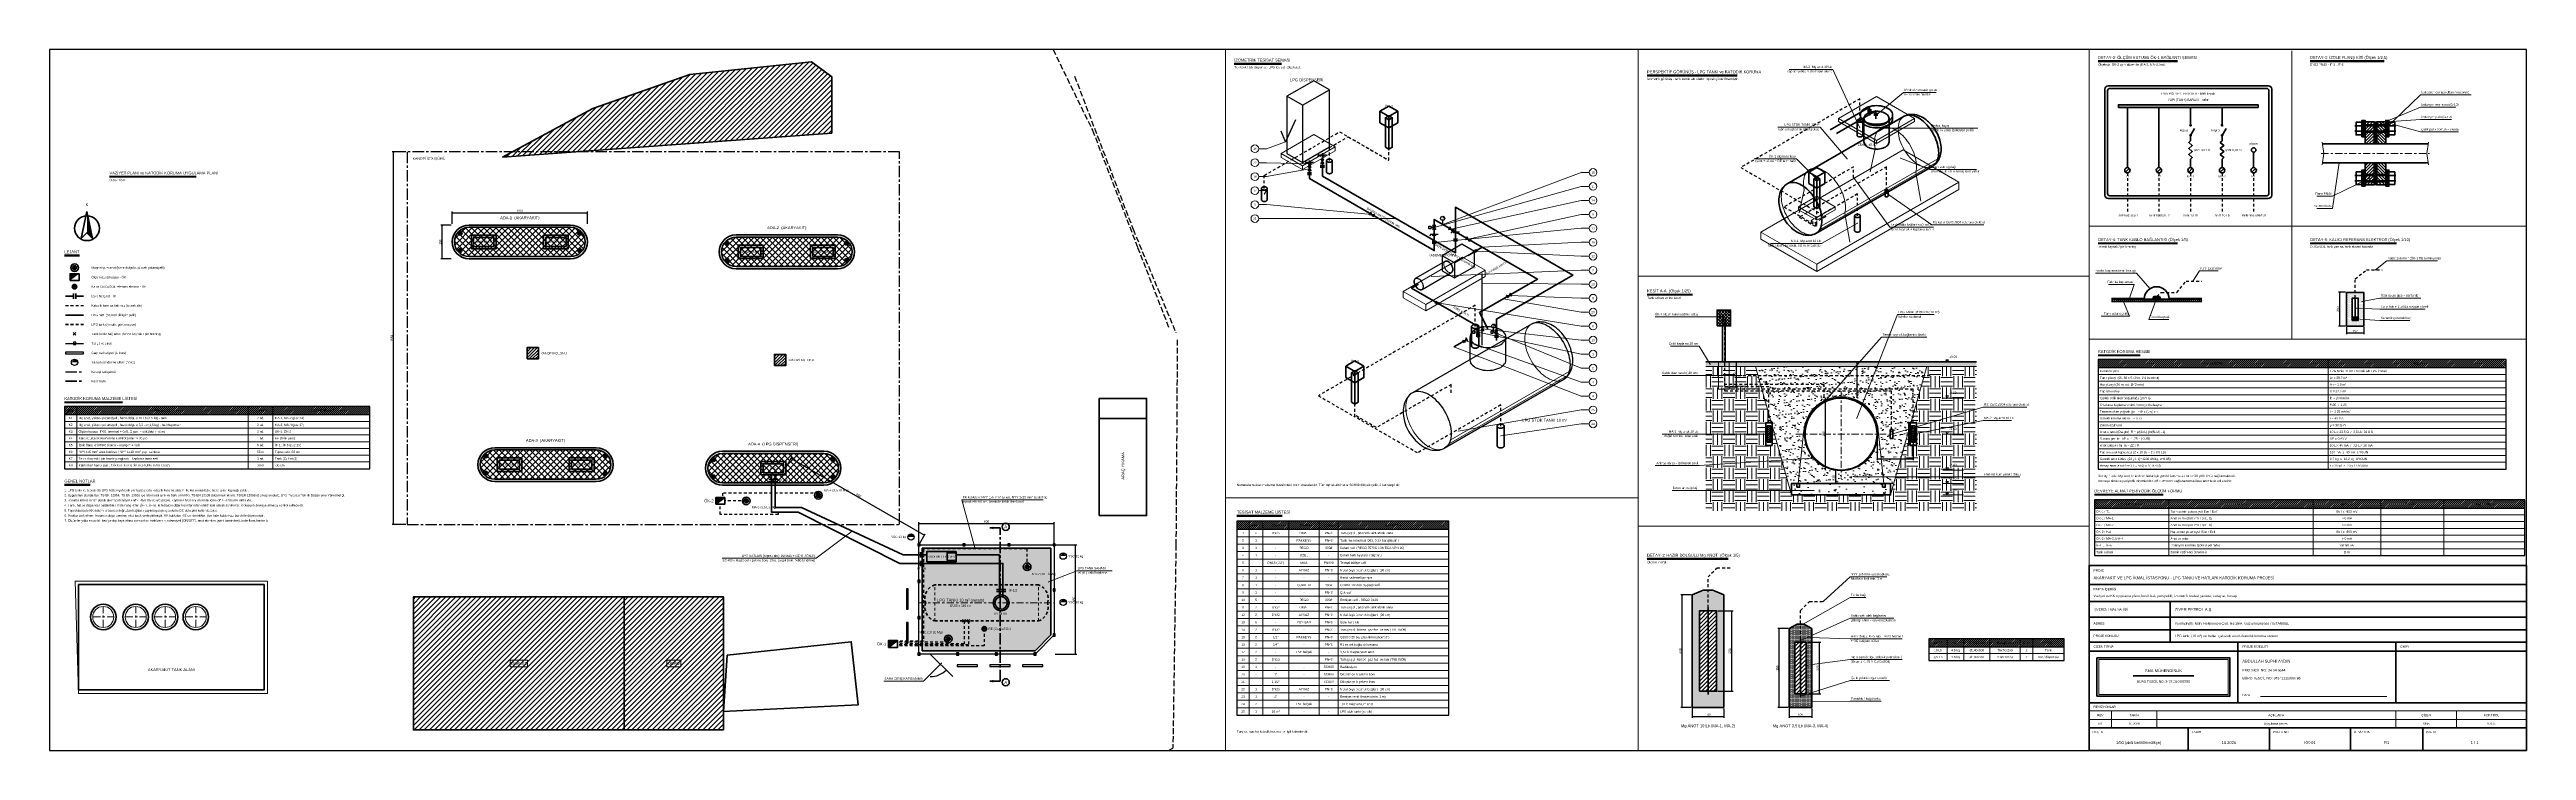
# Model space of a CAD drawing. Header units: metres. Extents: x -12 to 98, y -1 to 30.
import ezdxf
from ezdxf.enums import TextEntityAlignment as Align

# ---------------------------------------------------------------- set-up
doc = ezdxf.new("R2010")
doc.units = ezdxf.units.M
doc.header["$LTSCALE"] = 0.2
for name, pattern in [('CENTER2', [2.541, 1.587, -0.318, 0.318, -0.318]), ('DASHDOT', [3.556, 2.54, -0.508, 0, -0.508]), ('DASHED', [1.524, 1.27, -0.254]), ('DASHED2', [0.762, 0.635, -0.127])]:
    doc.linetypes.add(name, pattern=pattern)
for name, color, linetype, lineweight in [('ADA', 3, 'Continuous', 35), ('ADA-TARAMA', 8, 'Continuous', 9), ('ANTET', 7, 'Continuous', 35), ('ANTET-INCE', 8, 'Continuous', 18), ('ANTET-LOGO', 1, 'Continuous', 50), ('BALON', 7, 'Continuous', 18), ('BARIYER', 2, 'Continuous', 25), ('BASLIK', 7, 'Continuous', 35), ('BINA', 7, 'Continuous', 50), ('BINA-TARAMA', 8, 'Continuous', 9), ('CIT', 1, 'Continuous', 25), ('DETAY', 7, 'Continuous', 35), ('DETAY-INCE', 8, 'Continuous', 18), ('DETAY-TARAMA', 8, 'Continuous', 9), ('DISPENSER', 2, 'Continuous', 35), ('EKSEN', 8, 'CENTER2', 13), ('GIZLI', 8, 'DASHED2', 13), ('IZO', 7, 'Continuous', 25), ('IZO-HAT', 6, 'Continuous', 50), ('IZO-VANA', 3, 'Continuous', 25), ('KANOPI', 4, 'DASHDOT', 25), ('KESIT', 7, 'Continuous', 50), ('KESIT-HATTI', 1, 'DASHDOT', 50), ('KESIT-INCE', 8, 'Continuous', 18), ('KESIT-TARAMA', 8, 'Continuous', 9), ('KK-ANOT', 30, 'Continuous', 35), ('KK-IZOLASYON', 140, 'Continuous', 35), ('KK-KABLO', 5, 'DASHED2', 25), ('KK-OLCUM', 2, 'Continuous', 35), ('KOLON', 7, 'Continuous', 35), ('LPG-HAT', 6, 'Continuous', 50), ('LPG-SAHA', 1, 'Continuous', 35), ('LPG-TANK', 1, 'DASHED2', 35), ('OLCU', 8, 'Continuous', 13), ('PAFTA', 7, 'Continuous', 70), ('PERSPEKTIF', 7, 'Continuous', 35), ('PERSPEKTIF-INCE', 8, 'Continuous', 13), ('SAHA-TARAMA', 9, 'Continuous', 9), ('TABLO', 7, 'Continuous', 25), ('TABLO-INCE', 8, 'Continuous', 13), ('YANGIN', 1, 'Continuous', 25), ('YAZI', 7, 'Continuous', 18), ('YOL', 8, 'DASHED', 25)]:
    doc.layers.add(name, color=color, linetype=linetype, lineweight=lineweight)
doc.styles.add('ARIAL', font='arial.ttf')
doc.dimstyles.new('KK10', dxfattribs={"dimtxt": 0.1, "dimasz": 0.07, "dimexe": 0.06, "dimexo": 0.05, "dimgap": 0.03, "dimtad": 1, "dimdec": 0, "dimlfac": 200, "dimtxsty": 'ARIAL', "dimblk": 'ARCHTICK', "dimcen": 2.5, "dimclrd": 8, "dimclre": 8, "dimclrt": 7, "dimazin": 3, "dimtfac": 1, "dimtmove": 0, "dimatfit": 3, "dimarcsym": 0})
doc.dimstyles.new('KK25', dxfattribs={"dimtxt": 0.1, "dimasz": 0.07, "dimexe": 0.06, "dimexo": 0.05, "dimgap": 0.03, "dimtad": 1, "dimdec": 0, "dimlfac": 50, "dimtxsty": 'ARIAL', "dimblk": 'ARCHTICK', "dimcen": 2.5, "dimclrd": 8, "dimclre": 8, "dimclrt": 7, "dimazin": 3, "dimtfac": 1, "dimtmove": 0, "dimatfit": 3, "dimarcsym": 0})
doc.dimstyles.new('KK5', dxfattribs={"dimtxt": 0.1, "dimasz": 0.07, "dimexe": 0.06, "dimexo": 0.05, "dimgap": 0.03, "dimtad": 1, "dimdec": 0, "dimlfac": 100, "dimtxsty": 'ARIAL', "dimblk": 'ARCHTICK', "dimcen": 2.5, "dimclrd": 8, "dimclre": 8, "dimclrt": 7, "dimazin": 3, "dimtfac": 1, "dimtmove": 0, "dimatfit": 3, "dimarcsym": 0})
doc.dimstyles.new('KK50', dxfattribs={"dimtxt": 0.1, "dimasz": 0.07, "dimexe": 0.06, "dimexo": 0.05, "dimgap": 0.03, "dimtad": 1, "dimdec": 0, "dimlfac": 100, "dimtxsty": 'ARIAL', "dimblk": 'ARCHTICK', "dimcen": 2.5, "dimclrd": 8, "dimclre": 8, "dimclrt": 7, "dimazin": 3, "dimtfac": 1, "dimtmove": 0, "dimatfit": 3, "dimarcsym": 0})
pattern_1 = [(45, (0, -2.58596), (-0.1122532, 0.1122532), [])]
pattern_2 = [(45, (0, -2.58596), (-0.1347038, 0.1347038), []), (135, (0, -2.58596), (-0.1347038, -0.1347038), [])]
pattern_3 = [(45, (0, -2.58596), (-0.06735192, 0.06735192), [])]
pattern_4 = [(45, (0, -5.37173), (-0.04490128, 0.04490128), [])]
pattern_5 = [(45, (0, -6.6172), (-0.06735192, 0.06735192), [])]
pattern_6 = [(135, (0, -6.6172), (-0.06735192, -0.06735192), [])]

# ---------------------------------------------------------------- blocks, each defined once
blk = doc.blocks.new('_ARCHTICK')
at = {"color": 0, "linetype": 'ByBlock', "const_width": 0.15}
blk.add_lwpolyline([(-0.5, -0.5), (0.5, 0.5)], dxfattribs=at)
blk = doc.blocks.new('*D3')
at = {"layer": 'Defpoints', "color": 0, "transparency": 16777216}
for p in [(11.6, 23.15), (5.6, 22.6), (11.6, 22.6)]:
    blk.add_point(p, dxfattribs=at)
at = {"layer": 'OLCU', "color": 8, "lineweight": -2, "transparency": 16777216}
for p, q in [((5.6, 22.65), (5.6, 23.21)), ((5.6, 23.15), (11.6, 23.15)), ((11.6, 22.65), (11.6, 23.21))]:
    blk.add_line(p, q, dxfattribs=at)
at = {"layer": 'OLCU', "color": 8, "lineweight": -2, "transparency": 16777216, "xscale": 0.07, "yscale": 0.07, "zscale": 0.07, "rotation": 180}
blk.add_blockref('_ARCHTICK', (5.6, 23.15), dxfattribs=at)
at = {"layer": 'OLCU', "color": 8, "lineweight": -2, "transparency": 16777216, "xscale": 0.07, "yscale": 0.07, "zscale": 0.07}
blk.add_blockref('_ARCHTICK', (11.6, 23.15), dxfattribs=at)
at = {"layer": 'OLCU', "color": 7, "transparency": 16777216, "insert": (8.6, 23.24), "char_height": 0.1, "attachment_point": 5, "style": 'ARIAL'}
blk.add_mtext('600', dxfattribs=at)
blk = doc.blocks.new('*D4')
at = {"layer": 'Defpoints', "color": 0, "transparency": 16777216}
for p in [(5.15, 22.6), (5.6, 22.6), (5.6, 21.1)]:
    blk.add_point(p, dxfattribs=at)
at = {"layer": 'OLCU', "color": 8, "lineweight": -2, "transparency": 16777216}
for p, q in [((5.55, 22.6), (5.09, 22.6)), ((5.15, 21.1), (5.15, 22.6)), ((5.55, 21.1), (5.09, 21.1))]:
    blk.add_line(p, q, dxfattribs=at)
at = {"layer": 'OLCU', "color": 8, "lineweight": -2, "transparency": 16777216, "xscale": 0.07, "yscale": 0.07, "zscale": 0.07}
for p, rotation in [((5.15, 22.6), 90), ((5.15, 21.1), 270)]:
    blk.add_blockref('_ARCHTICK', p, dxfattribs=dict(at, rotation=rotation))
at = {"layer": 'OLCU', "color": 7, "transparency": 16777216, "insert": (5.07, 21.85), "char_height": 0.1, "attachment_point": 5, "rotation": 90, "style": 'ARIAL'}
blk.add_mtext('150', dxfattribs=at)
blk = doc.blocks.new('*D5')
at = {"layer": 'Defpoints', "color": 0, "transparency": 16777216}
for p in [(3, 25.85), (3.6, 25.85), (3.6, 9.31)]:
    blk.add_point(p, dxfattribs=at)
at = {"layer": 'OLCU', "color": 8, "lineweight": -2, "transparency": 16777216}
for p, q in [((3.55, 25.85), (2.94, 25.85)), ((3, 9.31), (3, 25.85)), ((3.55, 9.31), (2.94, 9.31))]:
    blk.add_line(p, q, dxfattribs=at)
at = {"layer": 'OLCU', "color": 8, "lineweight": -2, "transparency": 16777216, "xscale": 0.07, "yscale": 0.07, "zscale": 0.07}
for p, rotation in [((3, 25.85), 90), ((3, 9.31), 270)]:
    blk.add_blockref('_ARCHTICK', p, dxfattribs=dict(at, rotation=rotation))
at = {"layer": 'OLCU', "color": 7, "transparency": 16777216, "insert": (2.92, 17.58), "char_height": 0.1, "attachment_point": 5, "rotation": 90, "style": 'ARIAL'}
blk.add_mtext('1654', dxfattribs=at)
blk = doc.blocks.new('*D6')
at = {"layer": 'Defpoints', "color": 0, "transparency": 16777216}
for p in [(32.3, 9.36), (26.3, 8.41), (32.3, 8.41)]:
    blk.add_point(p, dxfattribs=at)
at = {"layer": 'OLCU', "color": 8, "lineweight": -2, "transparency": 16777216}
for p, q in [((26.3, 8.46), (26.3, 9.42)), ((26.3, 9.36), (32.3, 9.36)), ((32.3, 8.46), (32.3, 9.42))]:
    blk.add_line(p, q, dxfattribs=at)
at = {"layer": 'OLCU', "color": 8, "lineweight": -2, "transparency": 16777216, "xscale": 0.07, "yscale": 0.07, "zscale": 0.07, "rotation": 180}
blk.add_blockref('_ARCHTICK', (26.3, 9.36), dxfattribs=at)
at = {"layer": 'OLCU', "color": 8, "lineweight": -2, "transparency": 16777216, "xscale": 0.07, "yscale": 0.07, "zscale": 0.07}
blk.add_blockref('_ARCHTICK', (32.3, 9.36), dxfattribs=at)
at = {"layer": 'OLCU', "color": 7, "transparency": 16777216, "insert": (29.3, 9.45), "char_height": 0.1, "attachment_point": 5, "style": 'ARIAL'}
blk.add_mtext('600', dxfattribs=at)
blk = doc.blocks.new('*D7')
at = {"layer": 'Defpoints', "color": 0, "transparency": 16777216}
for p in [(32.3, 8.41), (33.25, 8.41), (32.3, 3.57)]:
    blk.add_point(p, dxfattribs=at)
at = {"layer": 'OLCU', "color": 8, "lineweight": -2, "transparency": 16777216}
for p, q in [((32.35, 8.41), (33.31, 8.41)), ((33.25, 3.57), (33.25, 8.41)), ((32.35, 3.57), (33.31, 3.57))]:
    blk.add_line(p, q, dxfattribs=at)
at = {"layer": 'OLCU', "color": 8, "lineweight": -2, "transparency": 16777216, "xscale": 0.07, "yscale": 0.07, "zscale": 0.07}
for p, rotation in [((33.25, 8.41), 90), ((33.25, 3.57), 270)]:
    blk.add_blockref('_ARCHTICK', p, dxfattribs=dict(at, rotation=rotation))
at = {"layer": 'OLCU', "color": 7, "transparency": 16777216, "insert": (33.17, 5.99), "char_height": 0.1, "attachment_point": 5, "rotation": 90, "style": 'ARIAL'}
blk.add_mtext('485', dxfattribs=at)
blk = doc.blocks.new('*D8')
at = {"layer": 'Defpoints', "color": 0, "transparency": 16777216}
for p in [(20.39, 11.81), (26.55, 8.85), (26.3, 8.41)]:
    blk.add_point(p, dxfattribs=at)
at = {"layer": 'OLCU', "color": 8, "lineweight": -2, "transparency": 16777216}
for p, q in [((20.41, 11.86), (20.67, 12.3)), ((20.64, 12.25), (26.55, 8.85)), ((26.32, 8.46), (26.58, 8.9))]:
    blk.add_line(p, q, dxfattribs=at)
at = {"layer": 'OLCU', "color": 8, "lineweight": -2, "transparency": 16777216, "xscale": 0.07, "yscale": 0.07, "zscale": 0.07}
for p, rotation in [((20.64, 12.25), 150.0883495774702), ((26.55, 8.85), 330.0883495774702)]:
    blk.add_blockref('_ARCHTICK', p, dxfattribs=dict(at, rotation=rotation))
at = {"layer": 'OLCU', "color": 7, "transparency": 16777216, "insert": (23.63, 10.62), "char_height": 0.1, "attachment_point": 5, "rotation": 330.0883, "style": 'ARIAL'}
blk.add_mtext('682', dxfattribs=at)
blk = doc.blocks.new('*D9')
at = {"layer": 'Defpoints', "color": 0, "transparency": 16777216}
for p in [(67.9, 16.53), (67.9, 14.93), (67.9, 14.93)]:
    blk.add_point(p, dxfattribs=at)
at = {"layer": 'OLCU', "color": 8, "lineweight": -2, "transparency": 16777216}
for p, q in [((67.9, 16.53), (67.9, 14.93)), ((67.95, 16.53), (67.96, 16.53)), ((67.95, 14.93), (67.96, 14.93))]:
    blk.add_line(p, q, dxfattribs=at)
at = {"layer": 'OLCU', "color": 8, "lineweight": -2, "transparency": 16777216, "xscale": 0.07, "yscale": 0.07, "zscale": 0.07}
for p, rotation in [((67.9, 16.53), 90), ((67.9, 14.93), 270)]:
    blk.add_blockref('_ARCHTICK', p, dxfattribs=dict(at, rotation=rotation))
at = {"layer": 'OLCU', "color": 7, "transparency": 16777216, "insert": (67.82, 15.73), "char_height": 0.1, "attachment_point": 5, "rotation": 90, "style": 'ARIAL'}
blk.add_mtext('80', dxfattribs=at)
blk = doc.blocks.new('*D10')
at = {"layer": 'Defpoints', "color": 0, "transparency": 16777216}
for p in [(66.5, 14.93), (66.5, 11.73), (66.5, 11.73)]:
    blk.add_point(p, dxfattribs=at)
at = {"layer": 'OLCU', "color": 8, "lineweight": -2, "transparency": 16777216}
for p, q in [((66.5, 14.93), (66.5, 11.73)), ((66.55, 14.93), (66.56, 14.93)), ((66.55, 11.73), (66.56, 11.73))]:
    blk.add_line(p, q, dxfattribs=at)
at = {"layer": 'OLCU', "color": 8, "lineweight": -2, "transparency": 16777216, "xscale": 0.07, "yscale": 0.07, "zscale": 0.07}
for p, rotation in [((66.5, 14.93), 90), ((66.5, 11.73), 270)]:
    blk.add_blockref('_ARCHTICK', p, dxfattribs=dict(at, rotation=rotation))
at = {"layer": 'OLCU', "color": 7, "transparency": 16777216, "insert": (66.42, 13.33), "char_height": 0.1, "attachment_point": 5, "rotation": 90, "style": 'ARIAL'}
blk.add_mtext('160', dxfattribs=at)
blk = doc.blocks.new('*D11')
at = {"layer": 'Defpoints', "color": 0, "transparency": 16777216}
for p in [(66.95, 11.13), (67.2, 11.73), (67.2, 11.13)]:
    blk.add_point(p, dxfattribs=at)
at = {"layer": 'OLCU', "color": 8, "lineweight": -2, "transparency": 16777216}
for p, q in [((67.15, 11.73), (66.89, 11.73)), ((67.15, 11.13), (66.89, 11.13)), ((66.95, 11.73), (66.95, 11.13))]:
    blk.add_line(p, q, dxfattribs=at)
at = {"layer": 'OLCU', "color": 8, "lineweight": -2, "transparency": 16777216, "xscale": 0.07, "yscale": 0.07, "zscale": 0.07}
for p, rotation in [((66.95, 11.73), 90), ((66.95, 11.13), 270)]:
    blk.add_blockref('_ARCHTICK', p, dxfattribs=dict(at, rotation=rotation))
at = {"layer": 'OLCU', "color": 7, "transparency": 16777216, "insert": (66.87, 11.43), "char_height": 0.1, "attachment_point": 5, "rotation": 90, "style": 'ARIAL'}
blk.add_mtext('30', dxfattribs=at)
blk = doc.blocks.new('*D12')
at = {"layer": 'Defpoints', "color": 0, "transparency": 16777216}
for p in [(68.8, 13.33), (70.4, 13.33), (70.4, 12.23)]:
    blk.add_point(p, dxfattribs=at)
at = {"layer": 'OLCU', "color": 8, "lineweight": -2, "transparency": 16777216}
for p, q in [((68.8, 13.28), (68.8, 12.17)), ((70.4, 13.28), (70.4, 12.17)), ((68.8, 12.23), (70.4, 12.23))]:
    blk.add_line(p, q, dxfattribs=at)
at = {"layer": 'OLCU', "color": 8, "lineweight": -2, "transparency": 16777216, "xscale": 0.07, "yscale": 0.07, "zscale": 0.07, "rotation": 180}
blk.add_blockref('_ARCHTICK', (68.8, 12.23), dxfattribs=at)
at = {"layer": 'OLCU', "color": 8, "lineweight": -2, "transparency": 16777216, "xscale": 0.07, "yscale": 0.07, "zscale": 0.07}
blk.add_blockref('_ARCHTICK', (70.4, 12.23), dxfattribs=at)
at = {"layer": 'OLCU', "color": 7, "transparency": 16777216, "insert": (69.6, 12.31), "char_height": 0.1, "attachment_point": 5, "style": 'ARIAL'}
blk.add_mtext('80', dxfattribs=at)
blk = doc.blocks.new('*D13')
at = {"layer": 'Defpoints', "color": 0, "transparency": 16777216}
for p in [(70.54, 13.83), (70.19, 12.83), (70.54, 12.83)]:
    blk.add_point(p, dxfattribs=at)
at = {"layer": 'OLCU', "color": 8, "lineweight": -2, "transparency": 16777216}
for p, q in [((70.49, 13.83), (70.13, 13.83)), ((70.19, 13.83), (70.19, 12.83)), ((70.49, 12.83), (70.13, 12.83))]:
    blk.add_line(p, q, dxfattribs=at)
at = {"layer": 'OLCU', "color": 8, "lineweight": -2, "transparency": 16777216, "xscale": 0.07, "yscale": 0.07, "zscale": 0.07}
for p, rotation in [((70.19, 13.83), 90), ((70.19, 12.83), 270)]:
    blk.add_blockref('_ARCHTICK', p, dxfattribs=dict(at, rotation=rotation))
at = {"layer": 'OLCU', "color": 7, "transparency": 16777216, "insert": (70.11, 13.33), "char_height": 0.1, "attachment_point": 5, "rotation": 90, "style": 'ARIAL'}
blk.add_mtext('50', dxfattribs=at)
blk = doc.blocks.new('*D14')
at = {"layer": 'Defpoints', "color": 0, "transparency": 16777216}
for p in [(62, 16.53), (62, 15.43), (62.55, 15.43)]:
    blk.add_point(p, dxfattribs=at)
at = {"layer": 'OLCU', "color": 8, "lineweight": -2, "transparency": 16777216}
for p, q in [((62.05, 16.53), (62.61, 16.53)), ((62.55, 16.53), (62.55, 15.43)), ((62.05, 15.43), (62.61, 15.43))]:
    blk.add_line(p, q, dxfattribs=at)
at = {"layer": 'OLCU', "color": 8, "lineweight": -2, "transparency": 16777216, "xscale": 0.07, "yscale": 0.07, "zscale": 0.07}
for p, rotation in [((62.55, 16.53), 90), ((62.55, 15.43), 270)]:
    blk.add_blockref('_ARCHTICK', p, dxfattribs=dict(at, rotation=rotation))
at = {"layer": 'OLCU', "color": 7, "transparency": 16777216, "insert": (62.47, 15.98), "char_height": 0.1, "attachment_point": 5, "rotation": 90, "style": 'ARIAL'}
blk.add_mtext('55', dxfattribs=at)
blk = doc.blocks.new('*D21')
at = {"layer": 'Defpoints', "color": 0, "transparency": 16777216}
for p in [(89.32, 19.62), (89.62, 19.62), (89.62, 18.12)]:
    blk.add_point(p, dxfattribs=at)
at = {"layer": 'OLCU', "color": 8, "lineweight": -2, "transparency": 16777216}
for p, q in [((89.57, 19.62), (89.26, 19.62)), ((89.32, 18.12), (89.32, 19.62)), ((89.57, 18.12), (89.26, 18.12))]:
    blk.add_line(p, q, dxfattribs=at)
at = {"layer": 'OLCU', "color": 8, "lineweight": -2, "transparency": 16777216, "xscale": 0.07, "yscale": 0.07, "zscale": 0.07}
for p, rotation in [((89.32, 19.62), 90), ((89.32, 18.12), 270)]:
    blk.add_blockref('_ARCHTICK', p, dxfattribs=dict(at, rotation=rotation))
at = {"layer": 'OLCU', "color": 7, "transparency": 16777216, "insert": (89.24, 18.87), "char_height": 0.1, "attachment_point": 5, "rotation": 90, "style": 'ARIAL'}
blk.add_mtext('300', dxfattribs=at)
blk = doc.blocks.new('*D22')
at = {"layer": 'Defpoints', "color": 0, "transparency": 16777216}
for p in [(89.62, 18.12), (90.38, 18.12), (90.38, 17.82)]:
    blk.add_point(p, dxfattribs=at)
at = {"layer": 'OLCU', "color": 8, "lineweight": -2, "transparency": 16777216}
for p, q in [((89.62, 18.07), (89.62, 17.76)), ((89.62, 17.82), (90.38, 17.82)), ((90.38, 18.07), (90.38, 17.76))]:
    blk.add_line(p, q, dxfattribs=at)
at = {"layer": 'OLCU', "color": 8, "lineweight": -2, "transparency": 16777216, "xscale": 0.07, "yscale": 0.07, "zscale": 0.07, "rotation": 180}
blk.add_blockref('_ARCHTICK', (89.62, 17.82), dxfattribs=at)
at = {"layer": 'OLCU', "color": 8, "lineweight": -2, "transparency": 16777216, "xscale": 0.07, "yscale": 0.07, "zscale": 0.07}
blk.add_blockref('_ARCHTICK', (90.38, 17.82), dxfattribs=at)
at = {"layer": 'OLCU', "color": 7, "transparency": 16777216, "insert": (90, 17.9), "char_height": 0.1, "attachment_point": 5, "style": 'ARIAL'}
blk.add_mtext('152', dxfattribs=at)

msp = doc.modelspace()

# ---------------------------------------------------------------- hatches: boundary and pattern name
at = {"layer": 'ADA-TARAMA'}
h = msp.add_hatch(dxfattribs=at)
h.set_pattern_fill('ANSI37', color=256, scale=0.06)
h.set_pattern_definition(pattern_2)
h.paths.add_polyline_path([(6.35, 21.204), (10.85, 21.204, 1), (10.85, 22.504), (6.35, 22.504, 1)])
h = msp.add_hatch(dxfattribs=at)
h.set_pattern_fill('ANSI37', color=256, scale=0.06)
h.set_pattern_definition(pattern_2)
h.paths.add_polyline_path([(18.19, 20.764), (22.69, 20.764, 1), (22.69, 22.064), (18.19, 22.064, 1)])
h = msp.add_hatch(dxfattribs=at)
h.set_pattern_fill('ANSI37', color=256, scale=0.06)
h.set_pattern_definition(pattern_2)
h.paths.add_polyline_path([(7.49, 11.324), (11.99, 11.324, 1), (11.99, 12.624), (7.49, 12.624, 1)])
h = msp.add_hatch(dxfattribs=at)
h.set_pattern_fill('ANSI37', color=256, scale=0.06)
h.set_pattern_definition(pattern_2)
h.paths.add_polyline_path([(17.59, 11.164), (22.09, 11.164, 1), (22.09, 12.464), (17.59, 12.464, 1)])
at = {"layer": 'BALON'}
h = msp.add_hatch(color=7, dxfattribs=at)
h.dxf.hatch_style = 1
edge = h.paths.add_edge_path()
edge.add_arc((68.7715, 27.4878), 0.025, 0, 360)
h = msp.add_hatch(color=7, dxfattribs=at)
h.dxf.hatch_style = 1
edge = h.paths.add_edge_path()
edge.add_arc((68.0397, 26.9093), 0.025, 0, 360)
h = msp.add_hatch(color=7, dxfattribs=at)
h.dxf.hatch_style = 1
edge = h.paths.add_edge_path()
edge.add_arc((68.9967, 26.9028), 0.025, 0, 360)
h = msp.add_hatch(color=7, dxfattribs=at)
h.dxf.hatch_style = 1
edge = h.paths.add_edge_path()
edge.add_arc((90.9, 26.4568), 0.025, 0, 360)
h = msp.add_hatch(color=7, dxfattribs=at)
h.dxf.hatch_style = 1
edge = h.paths.add_edge_path()
edge.add_arc((90.95, 27.0228), 0.025, 0, 360)
h = msp.add_hatch(color=7, dxfattribs=at)
h.dxf.hatch_style = 1
edge = h.paths.add_edge_path()
edge.add_arc((91.4, 27.1828), 0.025, 0, 360)
h = msp.add_hatch(color=7, dxfattribs=at)
h.dxf.hatch_style = 1
edge = h.paths.add_edge_path()
edge.add_arc((91.66, 27.0828), 0.025, 0, 360)
h = msp.add_hatch(color=7, dxfattribs=at)
h.dxf.hatch_style = 1
edge = h.paths.add_edge_path()
edge.add_arc((42.5608, 26.2944), 0.02, 0, 360)
h = msp.add_hatch(color=7, dxfattribs=at)
h.dxf.hatch_style = 1
edge = h.paths.add_edge_path()
edge.add_arc((43.6282, 25.3157), 0.02, 0, 360)
h = msp.add_hatch(color=7, dxfattribs=at)
h.dxf.hatch_style = 1
edge = h.paths.add_edge_path()
edge.add_arc((67.4768, 25.5443), 0.025, 0, 360)
h = msp.add_hatch(color=7, dxfattribs=at)
h.dxf.hatch_style = 1
edge = h.paths.add_edge_path()
edge.add_arc((69.8411, 25.5703), 0.025, 0, 360)
h = msp.add_hatch(color=7, dxfattribs=at)
h.dxf.hatch_style = 1
edge = h.paths.add_edge_path()
edge.add_arc((89.3, 25.3588), 0.025, 0, 360)
h = msp.add_hatch(color=7, dxfattribs=at)
h.dxf.hatch_style = 1
edge = h.paths.add_edge_path()
edge.add_arc((43.6282, 25.0982), 0.02, 0, 360)
h = msp.add_hatch(color=7, dxfattribs=at)
h.dxf.hatch_style = 1
edge = h.paths.add_edge_path()
edge.add_arc((66.1258, 24.6343), 0.025, 0, 360)
h = msp.add_hatch(color=7, dxfattribs=at)
h.dxf.hatch_style = 1
edge = h.paths.add_edge_path()
edge.add_arc((67.7583, 24.7058), 0.025, 0, 360)
h = msp.add_hatch(color=7, dxfattribs=at)
h.dxf.hatch_style = 1
edge = h.paths.add_edge_path()
edge.add_arc((90.64, 24.6828), 0.025, 0, 360)
h = msp.add_hatch(color=7, dxfattribs=at)
h.dxf.hatch_style = 1
edge = h.paths.add_edge_path()
edge.add_arc((41.619, 23.9744), 0.02, 0, 360)
h = msp.add_hatch(color=7, dxfattribs=at)
h.dxf.hatch_style = 1
edge = h.paths.add_edge_path()
edge.add_arc((46.3908, 23.0682), 0.02, 0, 360)
h = msp.add_hatch(color=7, dxfattribs=at)
h.dxf.hatch_style = 1
edge = h.paths.add_edge_path()
edge.add_arc((69.2219, 24.0168), 0.025, 0, 360)
h = msp.add_hatch(color=7, dxfattribs=at)
h.dxf.hatch_style = 1
edge = h.paths.add_edge_path()
edge.add_arc((47.4582, 22.8869), 0.02, 0, 360)
h = msp.add_hatch(color=7, dxfattribs=at)
h.dxf.hatch_style = 1
edge = h.paths.add_edge_path()
edge.add_arc((49.1534, 22.4882), 0.02, 0, 360)
h = msp.add_hatch(color=7, dxfattribs=at)
h.dxf.hatch_style = 1
edge = h.paths.add_edge_path()
edge.add_arc((49.5302, 22.6332), 0.02, 0, 360)
h = msp.add_hatch(color=7, dxfattribs=at)
h.dxf.hatch_style = 1
edge = h.paths.add_edge_path()
edge.add_arc((49.9069, 22.4157), 0.02, 0, 360)
h = msp.add_hatch(color=7, dxfattribs=at)
h.dxf.hatch_style = 1
edge = h.paths.add_edge_path()
edge.add_arc((50.6603, 21.9807), 0.02, 0, 360)
h = msp.add_hatch(color=7, dxfattribs=at)
h.dxf.hatch_style = 1
edge = h.paths.add_edge_path()
edge.add_arc((67.9272, 22.6843), 0.025, 0, 360)
h = msp.add_hatch(color=7, dxfattribs=at)
h.dxf.hatch_style = 1
edge = h.paths.add_edge_path()
edge.add_arc((49.1534, 21.8357), 0.02, 0, 360)
h = msp.add_hatch(color=7, dxfattribs=at)
h.dxf.hatch_style = 1
edge = h.paths.add_edge_path()
edge.add_arc((50.9743, 21.4369), 0.02, 0, 360)
h = msp.add_hatch(color=7, dxfattribs=at)
h.dxf.hatch_style = 1
edge = h.paths.add_edge_path()
edge.add_arc((51.2882, 21.6182), 0.02, 0, 360)
h = msp.add_hatch(color=7, dxfattribs=at)
h.dxf.hatch_style = 1
edge = h.paths.add_edge_path()
edge.add_arc((49.0279, 20.3132), 0.02, 0, 360)
h = msp.add_hatch(color=7, dxfattribs=at)
h.dxf.hatch_style = 1
edge = h.paths.add_edge_path()
edge.add_arc((51.2882, 20.0232), 0.02, 0, 360)
h = msp.add_hatch(color=7, dxfattribs=at)
h.dxf.hatch_style = 1
edge = h.paths.add_edge_path()
edge.add_arc((80.9, 19.7855), 0.025, 0, 360)
h = msp.add_hatch(color=7, dxfattribs=at)
h.dxf.hatch_style = 1
edge = h.paths.add_edge_path()
edge.add_arc((82.8, 20.1155), 0.025, 0, 360)
h = msp.add_hatch(color=7, dxfattribs=at)
h.dxf.hatch_style = 1
edge = h.paths.add_edge_path()
edge.add_arc((90.9, 20.6155), 0.025, 0, 360)
h = msp.add_hatch(color=7, dxfattribs=at)
h.dxf.hatch_style = 1
edge = h.paths.add_edge_path()
edge.add_arc((49.279, 19.1532), 0.02, 0, 360)
h = msp.add_hatch(color=7, dxfattribs=at)
h.dxf.hatch_style = 1
edge = h.paths.add_edge_path()
edge.add_arc((52.23, 19.3344), 0.02, 0, 360)
h = msp.add_hatch(color=7, dxfattribs=at)
h.dxf.hatch_style = 1
edge = h.paths.add_edge_path()
edge.add_arc((52.4811, 19.4794), 0.02, 0, 360)
h = msp.add_hatch(color=7, dxfattribs=at)
h.dxf.hatch_style = 1
edge = h.paths.add_edge_path()
edge.add_arc((79.7, 19.2655), 0.025, 0, 360)
h = msp.add_hatch(color=7, dxfattribs=at)
h.dxf.hatch_style = 1
edge = h.paths.add_edge_path()
edge.add_arc((80, 19.3655), 0.025, 0, 360)
h = msp.add_hatch(color=7, dxfattribs=at)
h.dxf.hatch_style = 1
edge = h.paths.add_edge_path()
edge.add_arc((81.2, 19.3755), 0.025, 0, 360)
h = msp.add_hatch(color=7, dxfattribs=at)
h.dxf.hatch_style = 1
edge = h.paths.add_edge_path()
edge.add_arc((90.05, 18.9155), 0.025, 0, 360)
h = msp.add_hatch(color=7, dxfattribs=at)
h.dxf.hatch_style = 1
edge = h.paths.add_edge_path()
edge.add_arc((90.3, 19.2155), 0.025, 0, 360)
h = msp.add_hatch(color=7, dxfattribs=at)
h.dxf.hatch_style = 1
edge = h.paths.add_edge_path()
edge.add_arc((51.0998, 17.8554), 0.02, 0, 360)
h = msp.add_hatch(color=7, dxfattribs=at)
h.dxf.hatch_style = 1
edge = h.paths.add_edge_path()
edge.add_arc((51.2882, 17.9932), 0.02, 0, 360)
h = msp.add_hatch(color=7, dxfattribs=at)
h.dxf.hatch_style = 1
edge = h.paths.add_edge_path()
edge.add_arc((51.7905, 17.8482), 0.02, 0, 360)
h = msp.add_hatch(color=7, dxfattribs=at)
h.dxf.hatch_style = 1
edge = h.paths.add_edge_path()
edge.add_arc((62, 18.5283), 0.025, 0, 360)
h = msp.add_hatch(color=7, dxfattribs=at)
h.dxf.hatch_style = 1
edge = h.paths.add_edge_path()
edge.add_arc((90, 18.4355), 0.025, 0, 360)
h = msp.add_hatch(color=7, dxfattribs=at)
h.dxf.hatch_style = 1
edge = h.paths.add_edge_path()
edge.add_arc((50.0325, 17.1957), 0.02, 0, 360)
h = msp.add_hatch(color=7, dxfattribs=at)
h.dxf.hatch_style = 1
edge = h.paths.add_edge_path()
edge.add_arc((50.5348, 17.4857), 0.02, 0, 360)
h = msp.add_hatch(color=7, dxfattribs=at)
h.dxf.hatch_style = 1
edge = h.paths.add_edge_path()
edge.add_arc((61.4, 16.4283), 0.025, 0, 360)
h = msp.add_hatch(color=7, dxfattribs=at)
h.dxf.hatch_style = 1
edge = h.paths.add_edge_path()
edge.add_arc((62.8, 15.9283), 0.025, 0, 360)
h = msp.add_hatch(color=7, dxfattribs=at)
h.dxf.hatch_style = 1
edge = h.paths.add_edge_path()
edge.add_arc((66.4488, 14.741), 0.025, 0, 360)
h = msp.add_hatch(color=7, dxfattribs=at)
h.dxf.hatch_style = 1
edge = h.paths.add_edge_path()
edge.add_arc((50.2208, 13.4619), 0.02, 0, 360)
h = msp.add_hatch(color=7, dxfattribs=at)
h.dxf.hatch_style = 1
edge = h.paths.add_edge_path()
edge.add_arc((52.1044, 13.2444), 0.02, 0, 360)
h = msp.add_hatch(color=7, dxfattribs=at)
h.dxf.hatch_style = 1
edge = h.paths.add_edge_path()
edge.add_arc((64, 13.3283), 0.025, 0, 360)
h = msp.add_hatch(color=7, dxfattribs=at)
h.dxf.hatch_style = 1
edge = h.paths.add_edge_path()
edge.add_arc((67.9, 14.0283), 0.025, 0, 360)
h = msp.add_hatch(color=7, dxfattribs=at)
h.dxf.hatch_style = 1
edge = h.paths.add_edge_path()
edge.add_arc((69.44, 13.3283), 0.025, 0, 360)
h = msp.add_hatch(color=7, dxfattribs=at)
h.dxf.hatch_style = 1
edge = h.paths.add_edge_path()
edge.add_arc((70.4, 13.3283), 0.025, 0, 360)
h = msp.add_hatch(color=7, dxfattribs=at)
h.dxf.hatch_style = 1
edge = h.paths.add_edge_path()
edge.add_arc((65.928, 12.2603), 0.025, 0, 360)
h = msp.add_hatch(color=7, dxfattribs=at)
h.dxf.hatch_style = 1
edge = h.paths.add_edge_path()
edge.add_arc((67.8, 11.4283), 0.025, 0, 360)
h = msp.add_hatch(color=7, dxfattribs=at)
h.dxf.hatch_style = 1
edge = h.paths.add_edge_path()
edge.add_arc((66, 10.8283), 0.025, 0, 360)
h = msp.add_hatch(color=7, dxfattribs=at)
h.dxf.hatch_style = 1
edge = h.paths.add_edge_path()
edge.add_arc((23.345, 9.0165), 0.025, 0, 360)
h = msp.add_hatch(color=7, dxfattribs=at)
h.dxf.hatch_style = 1
edge = h.paths.add_edge_path()
edge.add_arc((28.8, 8.234), 0.025, 0, 360)
h = msp.add_hatch(color=7, dxfattribs=at)
h.dxf.hatch_style = 1
edge = h.paths.add_edge_path()
edge.add_arc((32.05, 6.7655), 0.025, 0, 360)
h = msp.add_hatch(color=7, dxfattribs=at)
h.dxf.hatch_style = 1
edge = h.paths.add_edge_path()
edge.add_arc((66.4, 5.9), 0.025, 0, 360)
h = msp.add_hatch(color=7, dxfattribs=at)
h.dxf.hatch_style = 1
edge = h.paths.add_edge_path()
edge.add_arc((65.52, 4.9), 0.025, 0, 360)
h = msp.add_hatch(color=7, dxfattribs=at)
h.dxf.hatch_style = 1
edge = h.paths.add_edge_path()
edge.add_arc((65.4, 4.175), 0.025, 0, 360)
h = msp.add_hatch(color=7, dxfattribs=at)
h.dxf.hatch_style = 1
edge = h.paths.add_edge_path()
edge.add_arc((65.78, 4.3), 0.025, 0, 360)
h = msp.add_hatch(color=7, dxfattribs=at)
h.dxf.hatch_style = 1
edge = h.paths.add_edge_path()
edge.add_arc((27.3, 3.1655), 0.025, 0, 360)
h = msp.add_hatch(color=7, dxfattribs=at)
h.dxf.hatch_style = 1
edge = h.paths.add_edge_path()
edge.add_arc((65.575, 3.0645), 0.025, 0, 360)
h = msp.add_hatch(color=7, dxfattribs=at)
h.dxf.hatch_style = 1
edge = h.paths.add_edge_path()
edge.add_arc((65.4, 1.705), 0.025, 0, 360)
h = msp.add_hatch(color=7, dxfattribs=at)
h.dxf.hatch_style = 1
edge = h.paths.add_edge_path()
edge.add_arc((65.9, 1.45), 0.025, 0, 360)
at = {"layer": 'BARIYER'}
h = msp.add_hatch(color=256, dxfattribs=at)
h.dxf.hatch_style = 1
edge = h.paths.add_edge_path()
edge.add_arc((5.95, 22.234), 0.09, 0, 360)
h = msp.add_hatch(color=256, dxfattribs=at)
h.dxf.hatch_style = 1
edge = h.paths.add_edge_path()
edge.add_arc((11.25, 22.234), 0.09, 0, 360)
h = msp.add_hatch(color=256, dxfattribs=at)
h.dxf.hatch_style = 1
edge = h.paths.add_edge_path()
edge.add_arc((5.95, 21.474), 0.09, 0, 360)
h = msp.add_hatch(color=256, dxfattribs=at)
h.dxf.hatch_style = 1
edge = h.paths.add_edge_path()
edge.add_arc((11.25, 21.474), 0.09, 0, 360)
h = msp.add_hatch(color=256, dxfattribs=at)
h.dxf.hatch_style = 1
edge = h.paths.add_edge_path()
edge.add_arc((17.79, 21.794), 0.09, 0, 360)
h = msp.add_hatch(color=256, dxfattribs=at)
h.dxf.hatch_style = 1
edge = h.paths.add_edge_path()
edge.add_arc((17.79, 21.034), 0.09, 0, 360)
h = msp.add_hatch(color=256, dxfattribs=at)
h.dxf.hatch_style = 1
edge = h.paths.add_edge_path()
edge.add_arc((23.09, 21.794), 0.09, 0, 360)
h = msp.add_hatch(color=256, dxfattribs=at)
h.dxf.hatch_style = 1
edge = h.paths.add_edge_path()
edge.add_arc((23.09, 21.034), 0.09, 0, 360)
h = msp.add_hatch(color=256, dxfattribs=at)
h.dxf.hatch_style = 1
edge = h.paths.add_edge_path()
edge.add_arc((7.09, 12.354), 0.09, 0, 360)
h = msp.add_hatch(color=256, dxfattribs=at)
h.dxf.hatch_style = 1
edge = h.paths.add_edge_path()
edge.add_arc((12.39, 12.354), 0.09, 0, 360)
h = msp.add_hatch(color=256, dxfattribs=at)
h.dxf.hatch_style = 1
edge = h.paths.add_edge_path()
edge.add_arc((17.19, 12.194), 0.09, 0, 360)
h = msp.add_hatch(color=256, dxfattribs=at)
h.dxf.hatch_style = 1
edge = h.paths.add_edge_path()
edge.add_arc((22.49, 12.194), 0.09, 0, 360)
h = msp.add_hatch(color=256, dxfattribs=at)
h.dxf.hatch_style = 1
edge = h.paths.add_edge_path()
edge.add_arc((7.09, 11.594), 0.09, 0, 360)
h = msp.add_hatch(color=256, dxfattribs=at)
h.dxf.hatch_style = 1
edge = h.paths.add_edge_path()
edge.add_arc((12.39, 11.594), 0.09, 0, 360)
h = msp.add_hatch(color=256, dxfattribs=at)
h.dxf.hatch_style = 1
edge = h.paths.add_edge_path()
edge.add_arc((17.19, 11.434), 0.09, 0, 360)
h = msp.add_hatch(color=256, dxfattribs=at)
h.dxf.hatch_style = 1
edge = h.paths.add_edge_path()
edge.add_arc((22.49, 11.434), 0.09, 0, 360)
at = {"layer": 'BASLIK'}
h = msp.add_hatch(color=256, dxfattribs=at)
h.dxf.hatch_style = 1
h.paths.add_polyline_path([(-10.6, 23.2104), (-10.6, 22.2604), (-10.35, 22.0104)])
at = {"layer": 'BINA-TARAMA'}
h = msp.add_hatch(dxfattribs=at)
h.set_pattern_fill('ANSI31', color=256, scale=0.05)
h.set_pattern_definition(pattern_1)
h.paths.add_polyline_path([(7.8371, 25.6201), (22.4371, 26.6801), (22.4371, 29.1801), (21.5371, 29.8401), (16.1371, 29.2801), (11.8371, 27.7801)])
h = msp.add_hatch(dxfattribs=at)
h.set_pattern_fill('ANSI31', color=256, scale=0.05)
h.set_pattern_definition(pattern_1)
h.paths.add_polyline_path([(17.6334, 0.2034), (3.8822, 0.2034), (3.8822, 6.1), (17.6334, 6.1)])
at = {"layer": 'CIT'}
h = msp.add_hatch(color=256, dxfattribs=at)
h.dxf.hatch_style = 1
h.paths.add_polyline_path([(26.25, 8.364), (26.35, 8.364), (26.35, 8.464), (26.25, 8.464)])
h = msp.add_hatch(color=256, dxfattribs=at)
h.dxf.hatch_style = 1
h.paths.add_polyline_path([(28.25, 8.364), (28.35, 8.364), (28.35, 8.464), (28.25, 8.464)])
h = msp.add_hatch(color=256, dxfattribs=at)
h.dxf.hatch_style = 1
h.paths.add_polyline_path([(30.25, 8.364), (30.35, 8.364), (30.35, 8.464), (30.25, 8.464)])
h = msp.add_hatch(color=256, dxfattribs=at)
h.dxf.hatch_style = 1
h.paths.add_polyline_path([(32.25, 8.364), (32.35, 8.364), (32.35, 8.464), (32.25, 8.464)])
h = msp.add_hatch(color=256, dxfattribs=at)
h.dxf.hatch_style = 1
h.paths.add_polyline_path([(26.25, 6.7479), (26.35, 6.7479), (26.35, 6.8479), (26.25, 6.8479)])
h = msp.add_hatch(color=256, dxfattribs=at)
h.dxf.hatch_style = 1
h.paths.add_polyline_path([(32.25, 6.364), (32.35, 6.364), (32.35, 6.464), (32.25, 6.464)])
h = msp.add_hatch(color=256, dxfattribs=at)
h.dxf.hatch_style = 1
h.paths.add_polyline_path([(26.25, 5.1317), (26.35, 5.1317), (26.35, 5.2317), (26.25, 5.2317)])
h = msp.add_hatch(color=256, dxfattribs=at)
h.dxf.hatch_style = 1
h.paths.add_polyline_path([(32.25, 4.364), (32.35, 4.364), (32.35, 4.464), (32.25, 4.464)])
h = msp.add_hatch(color=256, dxfattribs=at)
h.dxf.hatch_style = 1
h.paths.add_polyline_path([(26.25, 3.5155), (26.35, 3.5155), (26.35, 3.6155), (26.25, 3.6155)])
h = msp.add_hatch(color=256, dxfattribs=at)
h.dxf.hatch_style = 1
h.paths.add_polyline_path([(27.9672, 3.5155), (28.0672, 3.5155), (28.0672, 3.6155), (27.9672, 3.6155)])
h = msp.add_hatch(color=256, dxfattribs=at)
h.dxf.hatch_style = 1
h.paths.add_polyline_path([(29.6843, 3.5155), (29.7843, 3.5155), (29.7843, 3.6155), (29.6843, 3.6155)])
h = msp.add_hatch(color=256, dxfattribs=at)
h.dxf.hatch_style = 1
h.paths.add_polyline_path([(31.4015, 3.5155), (31.5015, 3.5155), (31.5015, 3.6155), (31.4015, 3.6155)])
at = {"layer": 'DETAY'}
h = msp.add_hatch(color=256, dxfattribs=at)
h.dxf.hatch_style = 1
h.paths.add_polyline_path([(79.5, 27.8228), (85.7, 27.8228), (85.7, 27.9428), (79.5, 27.9428)])
h = msp.add_hatch(color=256, dxfattribs=at)
h.dxf.hatch_style = 1
h.paths.add_polyline_path([(81.02, 19.3155), (81.08, 19.4355), (81.32, 19.4355), (81.38, 19.3155)])
at = {"layer": 'DETAY-TARAMA'}
h = msp.add_hatch(dxfattribs=at)
h.set_pattern_fill('ANSI31', color=256, scale=0.03)
h.set_pattern_definition(pattern_5)
h.paths.add_polyline_path([(90.84, 26.2068), (90.44, 26.2068), (90.44, 27.1828), (90.84, 27.1828)])
h = msp.add_hatch(dxfattribs=at)
h.set_pattern_fill('ANSI31', color=256, scale=0.03, angle=90)
h.set_pattern_definition(pattern_6)
h.paths.add_polyline_path([(90.96, 26.2068), (91.36, 26.2068), (91.36, 27.1828), (90.96, 27.1828)])
h = msp.add_hatch(dxfattribs=at)
h.set_pattern_fill('ANSI31', color=256, scale=0.03)
h.set_pattern_definition(pattern_5)
h.paths.add_polyline_path([(90.84, 25.3588), (90.44, 25.3588), (90.44, 24.3828), (90.84, 24.3828)])
h = msp.add_hatch(dxfattribs=at)
h.set_pattern_fill('ANSI31', color=256, scale=0.03, angle=90)
h.set_pattern_definition(pattern_6)
h.paths.add_polyline_path([(90.96, 25.3588), (91.36, 25.3588), (91.36, 24.3828), (90.96, 24.3828)])
h = msp.add_hatch(dxfattribs=at)
h.set_pattern_fill('ANSI31', color=256, scale=0.02)
h.set_pattern_definition([(45, (0, -5.284525), (-0.04490128, 0.04490128), [])])
h.paths.add_polyline_path([(79.2, 19.2155), (83.2, 19.2155), (83.2, 19.3155), (79.2, 19.3155)])
h = msp.add_hatch(dxfattribs=at)
h.set_pattern_fill('DOTS', color=256, scale=0.03)
h.set_pattern_definition([(0, (0, -5.284525), (0.0238125, 0.047625), [0, -0.047625])])
h.paths.add_polyline_path([(89.62, 18.1155), (90.38, 18.1155), (90.38, 19.6155), (89.62, 19.6155)])
h.paths.add_polyline_path([(89.87, 18.3655), (90.13, 18.3655), (90.13, 19.3655), (89.87, 19.3655)])
h = msp.add_hatch(dxfattribs=at)
h.set_pattern_fill('DOTS', color=256, scale=0.03)
h.paths.add_polyline_path([(60.6, 1.2), (62, 1.2), (62, 6.2), (61.51, 6.4), (61.09, 6.4), (60.6, 6.2)])
h.paths.add_polyline_path([(60.92, 1.92), (61.68, 1.92), (61.68, 5.48), (60.92, 5.48)])
h = msp.add_hatch(dxfattribs=at)
h.set_pattern_fill('DOTS', color=256, scale=0.03)
h.paths.add_polyline_path([(64.9, 1.2), (65.9, 1.2), (65.9, 4.7), (65.55, 4.9), (65.25, 4.9), (64.9, 4.7)])
h.paths.add_polyline_path([(65.145, 1.805), (65.655, 1.805), (65.655, 4.095), (65.145, 4.095)])
at = {"layer": 'IZO-VANA'}
h = msp.add_hatch(color=256, dxfattribs=at)
h.dxf.hatch_style = 1
h.paths.add_polyline_path([(50.7033, 21.875), (50.6603, 21.9807), (50.7733, 21.9963)])
at = {"layer": 'KESIT'}
h = msp.add_hatch(color=256, dxfattribs=at)
h.dxf.hatch_style = 1
h.paths.add_polyline_path([(29.45, 9.164), (29.6, 9.224), (29.6, 9.104)])
h = msp.add_hatch(color=256, dxfattribs=at)
h.dxf.hatch_style = 1
h.paths.add_polyline_path([(29.45, 2.3655), (29.6, 2.4255), (29.6, 2.3055)])
at = {"layer": 'KESIT-INCE'}
h = msp.add_hatch(color=256, dxfattribs=at)
h.dxf.hatch_style = 1
h.paths.add_polyline_path([(71.9, 16.5283), (71.84, 16.6283), (71.9, 16.6283)])
h = msp.add_hatch(color=256, dxfattribs=at)
h.dxf.hatch_style = 1
h.paths.add_polyline_path([(71.9, 14.9283), (71.84, 15.0283), (71.9, 15.0283)])
h = msp.add_hatch(color=256, dxfattribs=at)
h.dxf.hatch_style = 1
h.paths.add_polyline_path([(71.9, 13.3283), (71.84, 13.4283), (71.9, 13.4283)])
h = msp.add_hatch(color=256, dxfattribs=at)
h.dxf.hatch_style = 1
h.paths.add_polyline_path([(71.9, 11.7283), (71.84, 11.8283), (71.9, 11.8283)])
h = msp.add_hatch(color=256, dxfattribs=at)
h.dxf.hatch_style = 1
h.paths.add_polyline_path([(71.9, 11.1283), (71.84, 11.2283), (71.9, 11.2283)])
h = msp.add_hatch(color=256, dxfattribs=at)
h.dxf.hatch_style = 1
h.paths.add_polyline_path([(71.9, 10.6283), (71.84, 10.7283), (71.9, 10.7283)])
at = {"layer": 'KESIT-TARAMA'}
h = msp.add_hatch(dxfattribs=at)
h.set_pattern_fill('GRAVEL', color=256, scale=0.015)
h.set_pattern_definition([(228.012788, (0.27432, -4.99073), (-3.048, -3.429), [0.0512582, -5.0745725]), (184.96974, (0.24003, -5.028831), (4.5719999982, 0.3810000217), [0.0879607, -8.7081073]), (132.510447, (0.1524, -5.036451), (3.8100000016, -4.1909999985), [0.0620222, -6.1402084]), (267.27369, (0.00381, -5.131701), (0.381000001, 7.62), [0.0801007, -7.9299656]), (292.833654, (0, -5.211711), (-1.905, 4.572), [0.078545, -7.7759712]), (357.27369, (0.03048, -5.284101), (-7.62, 0.381000001), [0.0801007, -7.9299656]), (37.69424, (0.11049, -5.287911), (-4.9529999998, -3.8100000003), [0.105929, -10.4869673]), (72.255328, (0.19431, -5.223141), (2.6670000007, 8.3819999998), [0.100008, -9.9007885]), (121.429566, (0.22479, -5.127891), (-3.0480000004, 4.9529999997), [0.080372, -7.9568319]), (175.23636, (0.18288, -5.05931), (4.191, -0.381000001), [0.091757, -4.4960905]), (222.397438, (0.09144, -5.051691), (-4.5719999999, -4.1910000002), [0.1186617, -11.7475159]), (138.814075, (0.381, -5.13551), (-2.667, 2.286), [0.0405007, -4.0095849]), (171.469234, (0.35052, -5.108841), (4.953, -0.761999999), [0.0770523, -7.6281958]), (225, (0.27432, -5.0974), (0, -0.381), [0.0538814, -0.484934]), (203.19859, (0.24765, -5.05169), (1.905, 0.762), [0.0290162, -2.8725934]), (291.80141, (0.22098, -5.06312), (-0.381, 1.143), [0.0410348, -2.010713]), (30.96376, (0.23622, -5.10122), (1.143, 0.762), [0.066648, -2.1549447]), (161.56505, (0.29337, -5.06693), (0.762, -0.381), [0.048193, -1.1566347]), (16.38954, (0, -5.063121), (3.81, 1.143), [0.0675132, -6.683824]), (70.346176, (0.06477, -5.04407), (-1.524, -4.191), [0.0566398, -5.6073324]), (293.19859, (0.29337, -4.99073), (-0.762, 1.905), [0.058032, -2.8435775]), (343.61046, (0.31623, -5.044071), (-3.81, 1.143), [0.0675132, -6.683824]), (339.443955, (0, -5.29934), (-1.905, 0.762), [0.0651053, -3.1901601]), (294.77514, (0.06096, -5.3222), (-1.905000002, 4.190999999), [0.0545508, -5.400539]), (66.80141, (0.29718, -5.37173), (0.762, 1.905), [0.058032, -2.8435775]), (17.354025, (0.32004, -5.318391), (-4.953, -1.524), [0.0638674, -6.3228564]), (69.443955, (0.11049, -5.37173), (-0.762, -1.905), [0.0325526, -3.2227128]), (101.30993, (0.27432, -5.37173), (-0.381, 1.524), [0.0194272, -1.9232992]), (165.96376, (0.27051, -5.35268), (1.143, -0.381), [0.078545, -1.4923582]), (186.009006, (0.19431, -5.333631), (3.81, 0.381), [0.07279, -7.2062047]), (303.69007, (0.23622, -5.13551), (-0.381, 0.762), [0.0549486, -1.3187665]), (353.157227, (0.2667, -5.181231), (6.477, -0.7619999997), [0.0959335, -9.4974014]), (60.945396, (0.36195, -5.19266), (-1.524, -2.667), [0.0392262, -3.8834088]), (90, (0.381, -5.15837), (-0.381, 0.381), [0.02286, -0.35814]), (120.256437, (0.18669, -5.3222), (1.524, -2.667), [0.05293, -5.2400911]), (48.012787, (0.16002, -5.27648), (3.048, 3.429), [0.1025164, -5.0233143]), (0, (0.2286, -5.2003), (0.381, 0.381), [0.09906, -0.28194]), (325.304846, (0.32766, -5.200281), (3.8100000014, -2.666999998), [0.0602414, -5.9638975]), (254.054604, (0.37719, -5.23457), (-0.381, -1.524), [0.0554744, -2.7182475]), (207.645975, (0.36195, -5.287911), (-7.2390000003, -3.8099999995), [0.0903218, -8.9418697]), (175.426079, (0.28194, -5.329821), (-4.953, 0.381), [0.0955544, -9.459877])])
h.paths.add_polyline_path([(61.2, 16.5283), (73.2, 16.5283), (73.2, 16.3283), (61.2, 16.3283)])
h = msp.add_hatch(dxfattribs=at)
h.set_pattern_fill('EARTH', color=256, scale=0.08)
h.set_pattern_definition([(0, (0, -5.37173), (0.508, 0.508), [0.508, -0.508]), (0, (0, -5.18123), (0.508, 0.508), [0.508, -0.508]), (0, (0, -4.99073), (0.508, 0.508), [0.508, -0.508]), (90, (0.0635, -4.92723), (-0.508, 0.508), [0.508, -0.508]), (90, (0.254, -4.92723), (-0.508, 0.508), [0.508, -0.508]), (90, (0.4445, -4.92723), (-0.508, 0.508), [0.508, -0.508])])
h.paths.add_polyline_path([(61.2, 16.3283), (73.2, 16.3283), (73.2, 9.9283), (61.2, 9.9283)])
h.paths.add_polyline_path([(65, 10.6283), (69.4, 10.6283), (71, 16.3283), (63.4, 16.3283)])
h.paths.add_polyline_path([(63.86, 12.8283), (64.14, 12.8283), (64.14, 13.8283), (63.86, 13.8283)])
h.paths.add_polyline_path([(70.26, 12.8283), (70.54, 12.8283), (70.54, 13.8283), (70.26, 13.8283)])
h = msp.add_hatch(dxfattribs=at)
h.set_pattern_fill('AR-SAND', color=256, scale=0.008)
h.set_pattern_definition([(37.5, (0, -5.37173), (-0.0128003, 0.3915306), [0, -0.308864, 0, -0.34544, 0, -0.3302]), (7.5, (0, -5.37173), (0.3596186, 0.57346), [0, -0.166624, 0, -0.278384, 0, -0.10668]), (327.5, (-0.24994, -5.37173), (0.6327939, 0.0011497), [0, -0.1016, 0, -0.36576, 0, -0.47752]), (317.5, (-0.24994, -5.37173), (0.610845, 0.1783435), [0, -0.0508, 0, -0.239776, 0, -0.27432])])
h.paths.add_polyline_path([(64.8596, 11.1283), (69.5404, 11.1283), (71, 16.3283), (63.4, 16.3283)])
edge = h.paths.add_edge_path()
edge.add_arc((67.2, 13.3283), 1.6, 0, 360)
h = msp.add_hatch(dxfattribs=at)
h.set_pattern_fill('AR-CONC', color=256, scale=0.006)
h.set_pattern_definition([(50, (0, -5.3717), (1.093108, -0.095635), [0.1143, -1.2573]), (355, (0, -5.3717), (-0.21146, 1.146341), [0.09144, -1.005844]), (100.4514, (0.0911, -5.3797), (0.881647, 1.050707), [0.09714, -1.068541]), (46.1842, (0, -5.0669), (1.626474, -0.252254), [0.17145, -1.88595]), (96.6356, (0.1355, -5.088), (1.424425, 1.484557), [0.14571, -1.602814]), (351.1842, (0, -5.067), (1.424425, 1.484557), [0.13716, -1.50876]), (21, (0.1524, -5.1431), (0.909686, -0.613591), [0.1143, -1.2573]), (326, (0.1524, -5.1431), (0.370812, 1.105128), [0.09144, -1.00584]), (71.4514, (0.2282, -5.1943), (1.280499, 0.491537), [0.09714, -1.06854]), (37.5, (0, -5.37173), (0.0185316, 0.5073302), [0, -0.993648, 0, -1.02108, 0, -1.00965]), (7.5, (0, -5.37173), (0.400918, 0.6010834), [0, -0.582168, 0, -0.970788, 0, -0.38481]), (327.5, (-0.33985, -5.37173), (0.8135436, -0.0343725), [0, -0.381, 0, -1.18872, 0, -1.57734]), (317.5, (-0.49225, -5.3717), (0.888775, 0.152559), [0, -0.4953, 0, -0.789432, 0, -1.12014])])
h.paths.add_polyline_path([(65, 10.6283), (69.4, 10.6283), (69.4, 11.1283), (65, 11.1283)])
at = {"layer": 'KK-ANOT'}
h = msp.add_hatch(color=30, dxfattribs=at)
h.dxf.hatch_style = 1
edge = h.paths.add_edge_path()
edge.add_arc((-11.15, 20.7104), 0.09, 0, 360)
h = msp.add_hatch(dxfattribs=at)
h.set_pattern_fill('ANSI31', color=256, scale=0.02)
h.set_pattern_definition(pattern_4)
h.paths.add_polyline_path([(63.924, 12.9683), (64.076, 12.9683), (64.076, 13.6883), (63.924, 13.6883)])
h = msp.add_hatch(dxfattribs=at)
h.set_pattern_fill('ANSI31', color=256, scale=0.02)
h.set_pattern_definition(pattern_4)
h.paths.add_polyline_path([(70.324, 12.9683), (70.476, 12.9683), (70.476, 13.6883), (70.324, 13.6883)])
h = msp.add_hatch(color=30, dxfattribs=at)
h.dxf.hatch_style = 1
edge = h.paths.add_edge_path()
edge.add_arc((18.64, 10.364), 0.09, 0, 360)
h = msp.add_hatch(color=30, dxfattribs=at)
h.dxf.hatch_style = 1
edge = h.paths.add_edge_path()
edge.add_arc((21.84, 10.614), 0.09, 0, 360)
h = msp.add_hatch(color=30, dxfattribs=at)
h.dxf.hatch_style = 1
edge = h.paths.add_edge_path()
edge.add_arc((31.1, 7.4398), 0.09, 0, 360)
h = msp.add_hatch(dxfattribs=at)
h.set_pattern_fill('ANSI31', color=256, scale=0.04)
h.paths.add_polyline_path([(60.92, 1.92), (61.68, 1.92), (61.68, 5.48), (60.92, 5.48)])
h = msp.add_hatch(color=30, dxfattribs=at)
h.dxf.hatch_style = 1
edge = h.paths.add_edge_path()
edge.add_arc((27.6, 4.2398), 0.09, 0, 360)
h = msp.add_hatch(dxfattribs=at)
h.set_pattern_fill('ANSI31', color=256, scale=0.04)
h.paths.add_polyline_path([(65.145, 1.805), (65.655, 1.805), (65.655, 4.095), (65.145, 4.095)])
at = {"layer": 'KK-IZOLASYON'}
h = msp.add_hatch(color=256, dxfattribs=at)
h.dxf.hatch_style = 1
h.paths.add_polyline_path([(68.3976, 27.6413), (68.3976, 27.7113), (68.5376, 27.7113), (68.5376, 27.6413)])
h = msp.add_hatch(color=256, dxfattribs=at)
h.dxf.hatch_style = 1
h.paths.add_polyline_path([(68.6678, 27.4853), (68.6678, 27.5553), (68.8078, 27.5553), (68.8078, 27.4853)])
h = msp.add_hatch(color=140, dxfattribs=at)
h.dxf.hatch_style = 1
h.paths.add_polyline_path([(90.44, 26.5228), (90.36, 26.5228), (90.36, 27.2428), (90.44, 27.2428)])
h = msp.add_hatch(color=140, dxfattribs=at)
h.dxf.hatch_style = 1
h.paths.add_polyline_path([(90.84, 26.2068), (90.96, 26.2068), (90.96, 27.1628), (90.84, 27.1628)])
h = msp.add_hatch(color=140, dxfattribs=at)
h.dxf.hatch_style = 1
h.paths.add_polyline_path([(91.36, 26.5228), (91.44, 26.5228), (91.44, 27.2428), (91.36, 27.2428)])
h = msp.add_hatch(color=140, dxfattribs=at)
h.dxf.hatch_style = 1
h.paths.add_polyline_path([(90.84, 25.3588), (90.96, 25.3588), (90.96, 24.4028), (90.84, 24.4028)])
h = msp.add_hatch(color=256, dxfattribs=at)
h.dxf.hatch_style = 1
h.paths.add_polyline_path([(43.5582, 24.8457), (43.5582, 24.9157), (43.6982, 24.9157), (43.6982, 24.8457)])
h = msp.add_hatch(color=256, dxfattribs=at)
h.dxf.hatch_style = 1
h.paths.add_polyline_path([(44.1233, 25.1719), (44.1233, 25.2419), (44.2633, 25.2419), (44.2633, 25.1719)])
h = msp.add_hatch(color=140, dxfattribs=at)
h.dxf.hatch_style = 1
h.paths.add_polyline_path([(90.44, 24.3228), (90.36, 24.3228), (90.36, 25.0428), (90.44, 25.0428)])
h = msp.add_hatch(color=140, dxfattribs=at)
h.dxf.hatch_style = 1
h.paths.add_polyline_path([(91.36, 24.3228), (91.44, 24.3228), (91.44, 25.0428), (91.36, 25.0428)])
h = msp.add_hatch(color=256, dxfattribs=at)
h.dxf.hatch_style = 1
h.paths.add_polyline_path([(50.0252, 21.9094), (50.0252, 21.9794), (50.1652, 21.9794), (50.1652, 21.9094)])
h = msp.add_hatch(color=256, dxfattribs=at)
h.dxf.hatch_style = 1
h.paths.add_polyline_path([(49.0834, 21.8007), (49.0834, 21.8707), (49.2234, 21.8707), (49.2234, 21.8007)])
h = msp.add_hatch(color=256, dxfattribs=at)
h.dxf.hatch_style = 1
h.paths.add_polyline_path([(51.0298, 17.6754), (51.0298, 17.7454), (51.1698, 17.7454), (51.1698, 17.6754)])
h = msp.add_hatch(color=256, dxfattribs=at)
h.dxf.hatch_style = 1
h.paths.add_polyline_path([(51.8461, 17.6247), (51.8461, 17.6947), (51.9861, 17.6947), (51.9861, 17.6247)])
at = {"layer": 'KK-OLCUM'}
h = msp.add_hatch(color=2, dxfattribs=at)
h.dxf.hatch_style = 1
h.paths.add_polyline_path([(-11.35, 20.1404), (-10.95, 20.4404), (-11.35, 20.4404)])
h = msp.add_hatch(dxfattribs=at)
h.set_pattern_fill('ANSI37', color=256, scale=0.03)
h.set_pattern_definition([(45, (0, -5.37173), (-0.06735192, 0.06735192), []), (135, (0, -5.37173), (-0.06735192, -0.06735192), [])])
h.paths.add_polyline_path([(61.7, 18.1283), (62.3, 18.1283), (62.3, 18.8283), (61.7, 18.8283)])
h = msp.add_hatch(color=8, dxfattribs=at)
h.dxf.hatch_style = 1
h.paths.add_polyline_path([(89.9, 18.3655), (90.1, 18.3655), (90.1, 18.5155), (89.9, 18.5155)])
h = msp.add_hatch(color=2, dxfattribs=at)
h.dxf.hatch_style = 1
h.paths.add_polyline_path([(17.29, 10.214), (17.69, 10.514), (17.29, 10.514)])
h = msp.add_hatch(color=2, dxfattribs=at)
h.dxf.hatch_style = 1
h.paths.add_polyline_path([(24.95, 3.8655), (25.35, 4.1655), (24.95, 4.1655)])
at = {"layer": 'KOLON'}
h = msp.add_hatch(dxfattribs=at)
h.set_pattern_fill('ANSI31', color=256, scale=0.03)
h.set_pattern_definition(pattern_3)
h.paths.add_polyline_path([(8.92, 16.664), (9.42, 16.664), (9.42, 17.164), (8.92, 17.164)])
h = msp.add_hatch(dxfattribs=at)
h.set_pattern_fill('ANSI31', color=256, scale=0.03)
h.set_pattern_definition(pattern_3)
h.paths.add_polyline_path([(19.89, 16.364), (20.39, 16.364), (20.39, 16.864), (19.89, 16.864)])
at = {"layer": 'SAHA-TARAMA'}
h = msp.add_hatch(dxfattribs=at)
h.set_pattern_fill('GRAVEL', color=256, scale=0.012)
h.set_pattern_definition([(228.01279, (0.219456, -2.281164), (-2.4384, -2.7432), [0.0410066, -4.059658]), (184.96974, (0.192024, -2.311644), (3.6575999986, 0.3048000174), [0.0703686, -6.9664859]), (132.51045, (0.12192, -2.31774), (3.048000001, -3.352799999), [0.0496178, -4.9121667]), (267.27369, (0.003048, -2.39394), (0.3048000006, 6.096), [0.0640805, -6.3439725]), (292.833654, (0, -2.457948), (-1.524, 3.6576), [0.062836, -6.220777]), (357.27369, (0.024384, -2.51586), (-6.096, 0.3048000006), [0.0640805, -6.3439725]), (37.69424, (0.088392, -2.518908), (-3.9623999998, -3.0480000002), [0.0847432, -8.3895738]), (72.25533, (0.155448, -2.467092), (2.1336000006, 6.7055999998), [0.0800063, -7.9206308]), (121.429566, (0.179832, -2.390892), (-2.4384, 3.9624), [0.0642976, -6.3654655]), (175.23636, (0.146304, -2.336028), (3.3528, -0.3048), [0.0734056, -3.5968724]), (222.397438, (0.073152, -2.329932), (-3.6576, -3.3528), [0.0949294, -9.3980127]), (138.81407, (0.3048, -2.396988), (-2.1336, 1.8288), [0.0324005, -3.207668]), (171.469234, (0.280416, -2.375652), (3.9624, -0.609599999), [0.0616418, -6.1025567]), (225, (0.21946, -2.3665), (0, -0.3048), [0.043105, -0.3879472]), (203.19859, (0.19812, -2.32993), (1.524, 0.6096), [0.023213, -2.2980747]), (291.8014, (0.176784, -2.339076), (-0.3048, 0.9144), [0.032828, -1.6085704]), (30.96376, (0.188976, -2.369556), (0.9144, 0.6096), [0.0533184, -1.7239558]), (161.56505, (0.2347, -2.34212), (0.6096, -0.3048), [0.0385545, -0.9253078]), (16.38954, (0, -2.339076), (3.048, 0.9144), [0.0540106, -5.3470592]), (70.346176, (0.051816, -2.323836), (-1.2192, -3.3528), [0.0453119, -4.485866]), (293.19859, (0.234696, -2.281164), (-0.6096, 1.524), [0.0464256, -2.274862]), (343.61046, (0.252984, -2.323836), (-3.048, 0.9144), [0.0540106, -5.3470592]), (339.44395, (0, -2.528052), (-1.524, 0.6096), [0.0520842, -2.552128]), (294.77514, (0.048768, -2.54634), (-1.524000002, 3.352799999), [0.0436407, -4.3204312]), (66.80141, (0.237744, -2.585964), (0.6096, 1.524), [0.0464256, -2.274862]), (17.354025, (0.256032, -2.543292), (-3.9624, -1.2192), [0.051094, -5.058285]), (69.44395, (0.088392, -2.585964), (-0.6096, -1.524), [0.026042, -2.5781702]), (101.30993, (0.219456, -2.585964), (-0.3048, 1.2192), [0.0155418, -1.5386394]), (165.96376, (0.21641, -2.570724), (0.9144, -0.3048), [0.062836, -1.1938866]), (186.009006, (0.155448, -2.555484), (3.048, 0.3048), [0.058232, -5.7649638]), (303.69007, (0.18898, -2.39699), (-0.3048, 0.6096), [0.0439589, -1.0550132]), (353.157227, (0.21336, -2.433564), (5.1816, -0.6095999997), [0.0767468, -7.597921]), (60.9454, (0.28956, -2.442708), (-1.2192, -2.1336), [0.031381, -3.106727]), (90, (0.3048, -2.41528), (-0.3048, 0.3048), [0.018288, -0.286512]), (120.25644, (0.149352, -2.54634), (1.2192, -2.1336), [0.042344, -4.192073]), (48.01279, (0.128016, -2.509764), (2.4384, 2.7432), [0.0820131, -4.0186515]), (0, (0.18288, -2.4488), (0.3048, 0.3048), [0.079248, -0.225552]), (325.304846, (0.262128, -2.448804), (3.048000001, -2.133599998), [0.0481931, -4.771118]), (254.0546, (0.30175, -2.476236), (-0.3048, -1.2192), [0.0443795, -2.174598]), (207.645975, (0.28956, -2.518908), (-5.7912, -3.0479999996), [0.0722574, -7.1534957]), (175.42608, (0.225552, -2.552436), (-3.9624, 0.3048), [0.0764435, -7.5679016])])
h.paths.add_polyline_path([(26.45, 8.264), (32.15, 8.264), (32.15, 4.414), (31.4515, 3.7155), (26.45, 3.7155)])
at = {"layer": 'TABLO-INCE'}
h = msp.add_hatch(dxfattribs=at)
h.set_pattern_fill('ANSI31', color=256, scale=0.02)
h.set_pattern_definition([(45, (0, -4.11331), (-0.04490128, 0.04490128), [])])
h.paths.add_polyline_path([(78.6, 16.2767), (96.7, 16.2767), (96.7, 16.6367), (78.6, 16.6367)])
h = msp.add_hatch(dxfattribs=at)
h.set_pattern_fill('ANSI31', color=256, scale=0.02)
h.set_pattern_definition([(45, (0, -11.73955), (-0.04490128, 0.04490128), [])])
h.paths.add_polyline_path([(-11.6, 14.1904), (1.95, 14.1904), (1.95, 14.5504), (-11.6, 14.5504)])
h = msp.add_hatch(dxfattribs=at)
h.set_pattern_fill('ANSI31', color=256, scale=0.02)
h.set_pattern_definition([(45, (-0.16534, -2.34643), (-0.04490128, 0.04490128), [])])
h.paths.add_polyline_path([(78.4347, 10.0436), (97.5347, 10.0436), (97.5347, 10.4036), (78.4347, 10.4036)])
h = msp.add_hatch(dxfattribs=at)
h.set_pattern_fill('ANSI31', color=256, scale=0.02)
h.set_pattern_definition([(45, (0, -5.38451), (-0.04490128, 0.04490128), [])])
h.paths.add_polyline_path([(40.4, 9.1055), (49.8, 9.1055), (49.8, 9.4655), (40.4, 9.4655)])
h = msp.add_hatch(dxfattribs=at)
h.set_pattern_fill('ANSI31', color=256, scale=0.02)
h.set_pattern_definition([(45, (0, -6.80286), (-0.04490128, 0.04490128), [])])
h.paths.add_polyline_path([(71.1, 3.8871), (77.1, 3.8871), (77.1, 4.2471), (71.1, 4.2471)])
at = {"layer": 'YANGIN'}
h = msp.add_hatch(color=1, dxfattribs=at)
h.dxf.hatch_style = 1
h.paths.add_polyline_path([(-11.29, 16.5104), (-11.01, 16.5104), (-11.15, 16.6504)])
h = msp.add_hatch(color=1, dxfattribs=at)
h.dxf.hatch_style = 1
h.paths.add_polyline_path([(25.81, 8.764), (26.09, 8.764), (25.95, 8.904)])
h = msp.add_hatch(color=1, dxfattribs=at)
h.dxf.hatch_style = 1
h.paths.add_polyline_path([(32.56, 7.914), (32.84, 7.914), (32.7, 8.054)])
h = msp.add_hatch(color=1, dxfattribs=at)
h.dxf.hatch_style = 1
h.paths.add_polyline_path([(32.56, 5.8655), (32.84, 5.8655), (32.7, 6.0055)])

# ---------------------------------------------------------------- linework, layer by layer
at = {"layer": 'ADA'}
for points in [[(6.35, 21.104), (10.85, 21.104, 1), (10.85, 22.604), (6.35, 22.604, 1)], [(6.35, 21.204), (10.85, 21.204, 1), (10.85, 22.504), (6.35, 22.504, 1)], [(18.19, 20.664), (22.69, 20.664, 1), (22.69, 22.164), (18.19, 22.164, 1)], [(18.19, 20.764), (22.69, 20.764, 1), (22.69, 22.064), (18.19, 22.064, 1)], [(7.49, 11.224), (11.99, 11.224, 1), (11.99, 12.724), (7.49, 12.724, 1)], [(7.49, 11.324), (11.99, 11.324, 1), (11.99, 12.624), (7.49, 12.624, 1)], [(17.59, 11.064), (22.09, 11.064, 1), (22.09, 12.564), (17.59, 12.564, 1)], [(17.59, 11.164), (22.09, 11.164, 1), (22.09, 12.464), (17.59, 12.464, 1)]]:
    msp.add_lwpolyline(points, format="xyb", close=True, dxfattribs=at)
at = {"layer": 'ANTET'}
msp.add_lwpolyline([(78.2, -0.71), (97.6, -0.71), (97.6, 7.5), (78.2, 7.5)], close=True, dxfattribs=at)
for points in [[(78.2, 6.65), (97.6, 6.65)], [(78.2, 5.9), (97.6, 5.9)], [(81.8, 4.1), (81.8, 5.9)], [(78.2, 5.2), (97.6, 5.2)], [(78.2, 4.65), (97.6, 4.65)], [(78.2, 4.1), (97.6, 4.1)], [(78.2, 3.7), (97.6, 3.7)], [(84.8, 1.4), (84.8, 4.1)], [(91.8, 1.4), (91.8, 4.1)], [(78.2, 1.4), (97.6, 1.4)], [(78.2, 0.29), (97.6, 0.29)], [(82.6, -0.71), (82.6, 0.29)], [(86.2, -0.71), (86.2, 0.29)], [(89.8, -0.71), (89.8, 0.29)], [(93, -0.71), (93, 0.29)]]:
    msp.add_lwpolyline(points, dxfattribs=at)
at = {"layer": 'ANTET-INCE'}
for points in [[(39.9, -0.71), (39.9, 30.3907)], [(58.2, -0.71), (58.2, 30.3907)], [(78.2, -0.71), (78.2, 30.3907)], [(87.2, 22.3828), (87.2, 30.3252)], [(87.2, 17.5367), (87.2, 24.8867)], [(78.2, 22.5522), (97.6, 22.5522)], [(58.2, 20.334), (78.2, 20.334)], [(78.2, 17.5367), (97.6, 17.5367)], [(39.9, 10.4932), (58.2, 10.4932)], [(58.2, 9.2448), (78.2, 9.2448)], [(85.8, 1.68), (91.4, 1.68)], [(78.2, 1.05), (97.6, 1.05)], [(78.2, 0.67), (97.6, 0.67)], [(79.2, 0.29), (79.2, 1.05)], [(81.2, 0.29), (81.2, 1.05)], [(91.8, 0.29), (91.8, 1.05)], [(94.5, 0.29), (94.5, 1.05)]]:
    msp.add_lwpolyline(points, dxfattribs=at)
msp.add_lwpolyline([(78.63, 1.78), (84.37, 1.78), (84.37, 3.32), (78.63, 3.32)], close=True, dxfattribs=at)
at = {"layer": 'ANTET-LOGO'}
msp.add_lwpolyline([(78.55, 1.7), (84.45, 1.7), (84.45, 3.4), (78.55, 3.4)], close=True, dxfattribs=at)
msp.add_lwpolyline([(80.15, 2.6), (82.85, 2.6)], dxfattribs=at)
at = {"layer": 'BALON'}
for points in [[(68.0397, 26.9093), (66.8397, 29.5093), (64.8997, 29.5093)], [(68.7715, 27.4878), (69.9715, 28.4878), (71.4155, 28.4878)], [(90.9, 26.4568), (92.9, 28.3828), (95.15, 28.3828)], [(90.95, 27.0228), (92.9, 27.8328), (94.468, 27.8328)], [(67.4768, 25.5443), (66.2768, 26.9443), (64.3988, 26.9443)], [(68.9967, 26.9028), (71.1967, 26.9028), (73.2607, 26.9028)], [(91.4, 27.1828), (92.9, 27.2828), (94.282, 27.2828)], [(91.66, 27.0828), (92.9, 26.7328), (94.592, 26.7328)], [(41.37, 25.9896), (41.72, 25.9896), (42.5608, 26.2944)], [(41.37, 25.3696), (41.72, 25.3696), (43.6282, 25.3157)], [(66.1258, 24.6343), (65.2258, 25.5343), (63.3478, 25.5343)], [(69.8411, 25.5703), (71.1411, 25.0703), (73.2051, 25.0703)], [(89.3, 25.3588), (89, 23.3328), (88.3, 23.3328)], [(41.37, 24.7496), (41.72, 24.7496), (43.6282, 25.0982)], [(56.03, 24.3177), (55.68, 24.3177), (49.1534, 22.4882)], [(56.03, 24.9377), (55.68, 24.9377), (49.5302, 22.6332)], [(67.7583, 24.7058), (69.3583, 22.5058), (71.2983, 22.5058)], [(90.64, 24.6828), (89, 23.8828), (88.3, 23.8828)], [(41.37, 24.1296), (41.72, 24.1296), (41.619, 23.9744)], [(41.37, 23.5096), (41.72, 23.5096), (46.3908, 23.0682)], [(56.03, 23.6977), (55.68, 23.6977), (49.9069, 22.4157)], [(56.03, 23.0777), (55.68, 23.0777), (50.6603, 21.9807)], [(69.2219, 24.0168), (71.2219, 22.6168), (73.5339, 22.6168)], [(41.37, 22.8896), (41.72, 22.8896), (47.4582, 22.8869)], [(56.03, 22.4577), (55.68, 22.4577), (49.1534, 21.8357)], [(67.9272, 22.6843), (66.3272, 21.7843), (64.0772, 21.7843)], [(56.03, 21.2177), (55.68, 21.2177), (50.9743, 21.4369)], [(56.03, 21.8377), (55.68, 21.8377), (51.2882, 21.6182)], [(90.9, 20.6155), (91.4, 21.0155), (93.65, 21.0155)], [(56.03, 20.5977), (55.68, 20.5977), (49.0279, 20.3132)], [(56.03, 19.9777), (55.68, 19.9777), (51.2882, 20.0232)], [(80.9, 19.7855), (80.3, 20.4655), (78.484, 20.4655)], [(80, 19.3655), (80.2, 19.9655), (79.066, 19.9655)], [(82.8, 20.1155), (83.1, 20.5655), (83.924, 20.5655)], [(56.03, 18.1177), (55.68, 18.1177), (49.279, 19.1532)], [(56.03, 18.7377), (55.68, 18.7377), (52.23, 19.3344)], [(56.03, 19.3577), (55.68, 19.3577), (52.4811, 19.4794)], [(79.7, 19.2655), (80, 18.5655), (78.742, 18.5655)], [(81.2, 19.3755), (80.85, 18.4155), (81.736, 18.4155)], [(90.05, 18.9155), (91.1, 18.8655), (93.102, 18.8655)], [(90.3, 19.2155), (91.1, 19.3655), (92.916, 19.3655)], [(56.03, 16.8777), (55.68, 16.8777), (51.0998, 17.8554)], [(56.03, 17.4977), (55.68, 17.4977), (51.2882, 17.9932)], [(56.03, 16.2577), (55.68, 16.2577), (51.7905, 17.8482)], [(62, 18.5283), (60.9, 18.5283), (58.96, 18.5283)], [(66.4488, 14.741), (69, 17.6283), (71.002, 17.6283)], [(67.9, 14.0283), (69.7, 18.6283), (71.33, 18.6283)], [(90, 18.4355), (91.1, 18.3655), (92.42, 18.3655)], [(56.03, 15.0177), (55.68, 15.0177), (50.0325, 17.1957)], [(56.03, 15.6377), (55.68, 15.6377), (50.5348, 17.4857)], [(61.4, 16.4283), (60.9, 17.2283), (59.642, 17.2283)], [(62.8, 15.9283), (60.9, 15.9283), (59.27, 15.9283)], [(56.03, 14.3977), (55.68, 14.3977), (50.2208, 13.4619)], [(69.44, 13.3283), (73.5, 14.5283), (75.44, 14.5283)], [(56.03, 13.7777), (55.68, 13.7777), (52.1044, 13.2444)], [(64, 13.3283), (60.9, 13.3283), (59.27, 13.3283)], [(70.4, 13.3283), (73.5, 13.9283), (74.758, 13.9283)], [(65.928, 12.2603), (60.9, 11.9283), (58.96, 11.9283)], [(67.8, 11.4283), (73.5, 11.4283), (75.13, 11.4283)], [(28.8, 8.234), (28.2, 10.414), (31.814, 10.414)], [(66, 10.8283), (60.9, 10.8283), (59.704, 10.8283)], [(23.345, 9.0165), (21.745, 7.8165), (17.573, 7.8165)], [(32.05, 6.7655), (33.3, 7.2655), (34.868, 7.2655)], [(66.4, 5.9), (67.6, 7), (69.23, 7)], [(65.52, 4.9), (67.6, 6.08), (68.3, 6.08)], [(65.4, 4.175), (67.6, 5.16), (69.54, 5.16)], [(65.575, 3.0645), (67.6, 3.32), (69.912, 3.32)], [(65.78, 4.3), (67.6, 4.24), (69.912, 4.24)], [(27.3, 3.1655), (26.5, 2.3655), (24.746, 2.3655)], [(65.4, 1.705), (67.6, 2.4), (69.354, 2.4)], [(65.9, 1.45), (67.6, 1.48), (68.982, 1.48)]]:
    msp.add_lwpolyline(points, dxfattribs=at)
for centre in [(41.2, 25.9896), (41.2, 25.3696), (41.2, 24.7496), (41.2, 24.1296), (56.2, 24.9377), (56.2, 24.3177), (41.2, 23.5096), (56.2, 23.6977), (56.2, 23.0777), (41.2, 22.8896), (56.2, 22.4577), (56.2, 21.8377), (56.2, 21.2177), (56.2, 20.5977), (56.2, 19.9777), (56.2, 19.3577), (56.2, 18.7377), (56.2, 18.1177), (56.2, 17.4977), (56.2, 16.8777), (56.2, 16.2577), (56.2, 15.6377), (56.2, 15.0177), (56.2, 14.3977), (56.2, 13.7777)]:
    msp.add_circle(centre, 0.17, dxfattribs=at)
at = {"layer": 'BARIYER'}
for points in [[(-11.55, 16.8954), (-10.75, 16.8954), (-10.75, 16.9654), (-11.55, 16.9654)], [(25.75, 5.5655), (25.82, 5.5655), (25.82, 6.4655), (25.75, 6.4655)], [(25.75, 4.0655), (25.82, 4.0655), (25.82, 4.9655), (25.75, 4.9655)], [(28, 3.0155), (28.9, 3.0155), (28.9, 3.0855), (28, 3.0855)], [(29.45, 3.0155), (30.35, 3.0155), (30.35, 3.0855), (29.45, 3.0855)], [(30.9, 3.0155), (31.8, 3.0155), (31.8, 3.0855), (30.9, 3.0855)]]:
    msp.add_lwpolyline(points, close=True, dxfattribs=at)
for centre in [(5.95, 22.234), (11.25, 22.234), (5.95, 21.474), (11.25, 21.474), (17.79, 21.794), (17.79, 21.034), (23.09, 21.794), (23.09, 21.034), (7.09, 12.354), (12.39, 12.354), (17.19, 12.194), (22.49, 12.194), (7.09, 11.594), (12.39, 11.594), (17.19, 11.434), (22.49, 11.434)]:
    msp.add_circle(centre, 0.09, dxfattribs=at)
at = {"layer": 'BASLIK'}
for points in [[(40.2875, 29.7694), (42.3847, 29.7694)], [(78.6, 29.8828), (82.1201, 29.8828)], [(88, 29.8828), (91.2829, 29.8828)], [(58.6, 29.2473), (62.5944, 29.2473)], [(-9.6, 24.7604), (-5.7637, 24.7604)], [(-11.6, 21.2604), (-10.9257, 21.2604)], [(78.6, 21.8022), (82.1201, 21.8022)], [(88, 21.8022), (91.8363, 21.8022)], [(58.6, 19.5283), (60.6181, 19.5283)], [(78.6, 16.8367), (80.46, 16.8367)], [(-11.6, 14.7504), (-9.0285, 14.7504)], [(-11.6, 11.0904), (-10.4514, 11.0904)], [(78.4347, 10.6536), (81.4805, 10.6536)], [(40.4, 9.7155), (42.4181, 9.7155)], [(58.6, 7.8011), (62.1992, 7.8011)]]:
    msp.add_lwpolyline(points, dxfattribs=at)
msp.add_lwpolyline([(-10.6, 23.2104), (-10.85, 22.0104), (-10.6, 22.2604), (-10.35, 22.0104)], close=True, dxfattribs=at)
msp.add_circle((-10.6, 22.4604), 0.55, dxfattribs=at)
at = {"layer": 'BINA'}
for points in [[(7.8371, 25.6201), (22.4371, 26.6801), (22.4371, 29.1801), (21.5371, 29.8401), (16.1371, 29.2801), (11.8371, 27.7801)], [(34.3, 9.714), (36.4, 9.714), (36.4, 14.914), (34.3, 14.914)], [(-10.9696, 1.9744), (-2.7406, 1.9744), (-2.7406, 6.6519), (-10.9696, 6.6519)], [(17.6334, 0.2034), (3.8822, 0.2034), (3.8822, 6.1), (17.6334, 6.1)]]:
    msp.add_lwpolyline(points, close=True, dxfattribs=at)
for points in [[(34.3, 14.014), (36.4, 14.014)], [(13.2312, 0.2034), (13.2312, 6.1)], [(17.8, 3.514), (23.3, 4.114), (23.6, 1.314), (17.6, 1.014)], [(17.8, 3.514), (17.6334, 1.0157)]]:
    msp.add_lwpolyline(points, dxfattribs=at)
for centre in [(-9.8772, 5.2126), (-8.4363, 5.2126), (-7.1325, 5.2126), (-5.7726, 5.2126)]:
    msp.add_circle(centre, 0.5658, dxfattribs=at)
at = {"layer": 'BINA-TARAMA'}
msp.add_lwpolyline([(-10.9696, 1.8244), (-2.5906, 1.8244), (-2.5906, 6.8019), (-11.1196, 6.8019)], close=True, dxfattribs=at)
for centre in [(-9.8772, 5.2126), (-8.4363, 5.2126), (-7.1325, 5.2126), (-5.7726, 5.2126)]:
    msp.add_circle(centre, 0.4658, dxfattribs=at)
at = {"layer": 'CIT'}
for points in [[(-11.55, 17.3504), (-10.75, 17.3504)], [(26.8, 3.5655), (27.8, 2.5655)]]:
    msp.add_lwpolyline(points, dxfattribs=at)
for points in [[(-11.2, 17.3004), (-11.1, 17.3004), (-11.1, 17.4004), (-11.2, 17.4004)], [(26.25, 8.364), (26.35, 8.364), (26.35, 8.464), (26.25, 8.464)], [(26.3, 8.414), (32.3, 8.414), (32.3, 4.414), (31.4515, 3.5655), (26.3, 3.5655)], [(28.25, 8.364), (28.35, 8.364), (28.35, 8.464), (28.25, 8.464)], [(30.25, 8.364), (30.35, 8.364), (30.35, 8.464), (30.25, 8.464)], [(32.25, 8.364), (32.35, 8.364), (32.35, 8.464), (32.25, 8.464)], [(26.25, 6.7479), (26.35, 6.7479), (26.35, 6.8479), (26.25, 6.8479)], [(32.25, 6.364), (32.35, 6.364), (32.35, 6.464), (32.25, 6.464)], [(26.25, 5.1317), (26.35, 5.1317), (26.35, 5.2317), (26.25, 5.2317)], [(32.25, 4.364), (32.35, 4.364), (32.35, 4.464), (32.25, 4.464)], [(26.25, 3.5155), (26.35, 3.5155), (26.35, 3.6155), (26.25, 3.6155)], [(27.9672, 3.5155), (28.0672, 3.5155), (28.0672, 3.6155), (27.9672, 3.6155)], [(29.6843, 3.5155), (29.7843, 3.5155), (29.7843, 3.6155), (29.6843, 3.6155)], [(31.4015, 3.5155), (31.5015, 3.5155), (31.5015, 3.6155), (31.4015, 3.6155)]]:
    msp.add_lwpolyline(points, close=True, dxfattribs=at)
msp.add_arc((26.8, 3.5655), 1, 270, 315, dxfattribs=at)
at = {"layer": 'DETAY'}
for points in [[(79.5, 27.8228), (85.7, 27.8228), (85.7, 27.9428), (79.5, 27.9428)], [(90.3, 26.6028), (90.04, 26.6028), (90.04, 27.1628), (90.3, 27.1628)], [(90.36, 26.5228), (90.3, 26.5228), (90.3, 27.2428), (90.36, 27.2428)], [(90.84, 26.2068), (90.44, 26.2068), (90.44, 27.1828), (90.84, 27.1828)], [(90.96, 26.2068), (91.36, 26.2068), (91.36, 27.1828), (90.96, 27.1828)], [(91.44, 26.5228), (91.5, 26.5228), (91.5, 27.2428), (91.44, 27.2428)], [(91.5, 26.6028), (91.76, 26.6028), (91.76, 27.1628), (91.5, 27.1628)], [(90.84, 25.3588), (90.44, 25.3588), (90.44, 24.3828), (90.84, 24.3828)], [(90.96, 25.3588), (91.36, 25.3588), (91.36, 24.3828), (90.96, 24.3828)], [(90.3, 24.4028), (90.04, 24.4028), (90.04, 24.9628), (90.3, 24.9628)], [(90.36, 24.3228), (90.3, 24.3228), (90.3, 25.0428), (90.36, 25.0428)], [(91.44, 24.3228), (91.5, 24.3228), (91.5, 25.0428), (91.44, 25.0428)], [(91.5, 24.4028), (91.76, 24.4028), (91.76, 24.9628), (91.5, 24.9628)], [(81.02, 19.3155), (81.08, 19.4355), (81.32, 19.4355), (81.38, 19.3155)], [(89.62, 18.1155), (90.38, 18.1155), (90.38, 19.6155), (89.62, 19.6155)], [(60.6, 1.2), (62, 1.2), (62, 6.2), (61.51, 6.4), (61.09, 6.4), (60.6, 6.2)], [(64.9, 1.2), (65.9, 1.2), (65.9, 4.7), (65.55, 4.9), (65.25, 4.9), (64.9, 4.7)]]:
    msp.add_lwpolyline(points, close=True, dxfattribs=at)
for points in [[(79.9, 25.1528), (79.9, 27.8228)], [(81.3, 25.1528), (81.3, 27.8228)], [(82.7, 27.0328), (82.7, 27.8228)], [(84.1, 27.0328), (84.1, 27.8228)], [(82.7, 26.5828), (82.88, 26.8828)], [(82.7, 26.3328), (82.7, 26.5828)], [(84.1, 26.5828), (84.28, 26.8828)], [(84.1, 26.3328), (84.1, 26.5828)], [(89.99, 27.0028), (91.81, 27.0028)], [(89.99, 26.7628), (91.81, 26.7628)], [(82.7, 25.5328), (82.78, 25.5995), (82.62, 25.7328), (82.78, 25.8661), (82.62, 25.9995), (82.78, 26.1328), (82.62, 26.2661), (82.7, 26.3328)], [(82.7, 25.1528), (82.7, 25.5328)], [(84.1, 25.5328), (84.18, 25.5995), (84.02, 25.7328), (84.18, 25.8661), (84.02, 25.9995), (84.18, 26.1328), (84.02, 26.2661), (84.1, 26.3328)], [(84.1, 25.1528), (84.1, 25.5328)], [(85.5, 25.1528), (85.5, 25.8328)], [(90.44, 26.2068), (88.54, 26.2068)], [(90.44, 25.3588), (88.54, 25.3588)], [(91.36, 26.2068), (93.26, 26.2068)], [(91.36, 25.3588), (93.26, 25.3588)], [(79.82, 24.9528), (79.98, 25.1128)], [(81.22, 24.9528), (81.38, 25.1128)], [(82.62, 24.9528), (82.78, 25.1128)], [(84.02, 24.9528), (84.18, 25.1128)], [(85.42, 24.9528), (85.58, 25.1128)], [(89.99, 24.8028), (91.81, 24.8028)], [(89.99, 24.5628), (91.81, 24.5628)], [(79.2, 19.3155), (83.2, 19.3155)], [(79.2, 19.2155), (83.2, 19.2155)], [(90, 18.5155), (90, 19.3155)], [(61.18, 6.4), (61.42, 6.4)], [(61.3, 1.77), (61.3, 5.63)], [(65.28, 4.9), (65.52, 4.9)], [(65.4, 1.655), (65.4, 4.245)]]:
    msp.add_lwpolyline(points, dxfattribs=at)
for centre, radius in [((82.7, 27.0328), 0.03), ((82.7, 26.5828), 0.03), ((84.1, 27.0328), 0.03), ((84.1, 26.5828), 0.03), ((85.5, 25.9328), 0.1), ((79.9, 25.0328), 0.12), ((81.3, 25.0328), 0.12), ((82.7, 25.0328), 0.12), ((84.1, 25.0328), 0.12), ((85.5, 25.0328), 0.12)]:
    msp.add_circle(centre, radius, dxfattribs=at)
msp.add_arc((81.2, 19.3155), 0.55, 0, 180, dxfattribs=at)
at = {"layer": 'DETAY-INCE'}
for points in [[(88.54, 26.2868), (88.62, 25.7828), (88.54, 25.2788)], [(93.26, 26.2868), (93.18, 25.7828), (93.26, 25.2788)], [(79.2, 19.3655), (80.65, 19.3655)], [(81.75, 19.3655), (83.2, 19.3655)]]:
    msp.add_lwpolyline(points, dxfattribs=at)
at = {"layer": 'DISPENSER'}
for points in [[(6.45, 21.554), (7.55, 21.554), (7.55, 22.154), (6.45, 22.154)], [(6.55, 21.654), (7.45, 21.654), (7.45, 22.054), (6.55, 22.054)], [(9.65, 21.554), (10.75, 21.554), (10.75, 22.154), (9.65, 22.154)], [(9.75, 21.654), (10.65, 21.654), (10.65, 22.054), (9.75, 22.054)], [(18.29, 21.114), (19.39, 21.114), (19.39, 21.714), (18.29, 21.714)], [(18.39, 21.214), (19.29, 21.214), (19.29, 21.614), (18.39, 21.614)], [(21.49, 21.114), (22.59, 21.114), (22.59, 21.714), (21.49, 21.714)], [(21.59, 21.214), (22.49, 21.214), (22.49, 21.614), (21.59, 21.614)], [(7.59, 11.674), (8.69, 11.674), (8.69, 12.274), (7.59, 12.274)], [(7.69, 11.774), (8.59, 11.774), (8.59, 12.174), (7.69, 12.174)], [(10.79, 11.674), (11.89, 11.674), (11.89, 12.274), (10.79, 12.274)], [(10.89, 11.774), (11.79, 11.774), (11.79, 12.174), (10.89, 12.174)], [(19.29, 11.514), (20.39, 11.514), (20.39, 12.114), (19.29, 12.114)], [(19.39, 11.614), (20.29, 11.614), (20.29, 12.014), (19.39, 12.014)]]:
    msp.add_lwpolyline(points, close=True, dxfattribs=at)
at = {"layer": 'EKSEN'}
for points in [[(88.5, 25.7828), (93.3, 25.7828)], [(67.2, 15.2283), (67.2, 11.4283)], [(65.2, 13.3283), (69.2, 13.3283)], [(-9.8772, 4.7669), (-9.8772, 5.6584)], [(-8.4363, 4.7669), (-8.4363, 5.6584)], [(-7.1325, 4.7669), (-7.1325, 5.6584)], [(-5.7726, 4.7669), (-5.7726, 5.6584)], [(26.3, 5.8398), (32.3, 5.8398)], [(-10.323, 5.2126), (-9.4315, 5.2126)], [(-8.882, 5.2126), (-7.9905, 5.2126)], [(-7.5783, 5.2126), (-6.6868, 5.2126)], [(-6.2184, 5.2126), (-5.3269, 5.2126)]]:
    msp.add_lwpolyline(points, dxfattribs=at)
at = {"layer": 'GIZLI'}
for points in [[(69.7285, 26.8443), (69.7319, 26.9329), (69.7422, 27.017), (69.7592, 27.0957), (69.7828, 27.1686), (69.8129, 27.2351), (69.8492, 27.2946), (69.8914, 27.3468), (69.9392, 27.3911), (69.9923, 27.4274), (70.0502, 27.4552)], [(71.266, 25.2212), (71.2081, 25.1933), (71.1458, 25.1741), (71.0795, 25.1636), (71.0098, 25.162), (70.9372, 25.1692), (70.8623, 25.1851), (70.7856, 25.2098), (70.7077, 25.2429), (70.6292, 25.2843), (70.5507, 25.3336), (70.4728, 25.3904), (70.3961, 25.4543), (70.3211, 25.5249), (70.2485, 25.6015), (70.1788, 25.6836), (70.1126, 25.7706), (70.0502, 25.8618), (69.9923, 25.9566), (69.9392, 26.0541), (69.8914, 26.1537), (69.8492, 26.2546), (69.8129, 26.356), (69.7828, 26.4572), (69.7592, 26.5574), (69.7422, 26.6558), (69.7319, 26.7517), (69.7285, 26.8443)], [(64.5497, 23.8543), (64.5531, 23.9429), (64.5633, 24.027), (64.5804, 24.1057), (64.604, 24.1786), (64.6341, 24.2451), (64.6703, 24.3046), (64.7126, 24.3568), (64.7604, 24.4011), (64.8135, 24.4374), (64.8714, 24.4652)], [(66.0872, 22.2312), (66.0293, 22.2033), (65.9669, 22.1841), (65.9007, 22.1736), (65.831, 22.172), (65.7584, 22.1792), (65.6834, 22.1951), (65.6067, 22.2198), (65.5288, 22.2529), (65.4503, 22.2943), (65.3718, 22.3436), (65.2939, 22.4004), (65.2172, 22.4643), (65.1423, 22.5349), (65.0697, 22.6115), (65, 22.6936), (64.9337, 22.7806), (64.8714, 22.8718), (64.8135, 22.9666), (64.7604, 23.0641), (64.7126, 23.1637), (64.6703, 23.2646), (64.6341, 23.366), (64.604, 23.4672), (64.5804, 23.5674), (64.5633, 23.6658), (64.5531, 23.7617), (64.5497, 23.8543)], [(49.5804, 20.8642), (49.5834, 20.9027), (49.5925, 20.9365), (49.6073, 20.9646), (49.6274, 20.9861), (49.6522, 21.0004)], [(49.9105, 20.4959), (49.8818, 20.4892), (49.85, 20.4905), (49.8162, 20.4995), (49.7813, 20.5162), (49.7464, 20.5398), (49.7126, 20.5698), (49.6809, 20.6052), (49.6522, 20.645), (49.6274, 20.6879), (49.6073, 20.7326), (49.5925, 20.7778), (49.5834, 20.8221), (49.5804, 20.8642)], [(53.1718, 17.5582), (53.1756, 17.6571), (53.1871, 17.7508), (53.206, 17.8386), (53.2324, 17.9199), (53.2659, 17.9941), (53.3064, 18.0605), (53.3535, 18.1186), (53.4068, 18.1681), (53.466, 18.2085), (53.5307, 18.2396)], [(54.8867, 15.7478), (54.8221, 15.7167), (54.7526, 15.6953), (54.6787, 15.6836), (54.6009, 15.6817), (54.52, 15.6897), (54.4364, 15.7076), (54.3508, 15.7351), (54.2639, 15.772), (54.1764, 15.8182), (54.0888, 15.8731), (54.0019, 15.9365), (53.9164, 16.0078), (53.8328, 16.0865), (53.7518, 16.172), (53.6741, 16.2636), (53.6002, 16.3606), (53.5307, 16.4624), (53.466, 16.568), (53.4068, 16.6768), (53.3535, 16.7879), (53.3064, 16.9005), (53.2659, 17.0136), (53.2324, 17.1264), (53.206, 17.2382), (53.1871, 17.3479), (53.1756, 17.4549), (53.1718, 17.5582)], [(47.8977, 14.5132), (47.9015, 14.6121), (47.913, 14.7058), (47.9319, 14.7936), (47.9583, 14.8749), (47.9918, 14.9491), (48.0323, 15.0155), (48.0794, 15.0736), (48.1327, 15.1231), (48.1919, 15.1635), (48.2566, 15.1946)], [(49.6126, 12.7028), (49.548, 12.6717), (49.4785, 12.6503), (49.4046, 12.6386), (49.3269, 12.6367), (49.2459, 12.6447), (49.1623, 12.6626), (49.0767, 12.6901), (48.9899, 12.727), (48.9023, 12.7732), (48.8147, 12.8281), (48.7278, 12.8915), (48.6423, 12.9628), (48.5587, 13.0415), (48.4777, 13.127), (48.4, 13.2186), (48.3261, 13.3156), (48.2566, 13.4174), (48.1919, 13.523), (48.1327, 13.6318), (48.0794, 13.7429), (48.0323, 13.8555), (47.9918, 13.9686), (47.9583, 14.0814), (47.9319, 14.1932), (47.913, 14.3029), (47.9015, 14.4099), (47.8977, 14.5132)], [(27, 5.0398), (27, 6.6398)], [(31.6, 5.0398), (31.6, 6.6398)]]:
    msp.add_lwpolyline(points, dxfattribs=at)
at = {"layer": 'IZO'}
for points in [[(42.6236, 25.7797), (43.3143, 25.3809), (44.5072, 26.0697), (44.5072, 28.6072), (43.8166, 29.0059), (42.6236, 28.3172)], [(48.2619, 20.1029), (48.2649, 20.0609), (48.274, 20.0166), (48.2888, 19.9714), (48.3089, 19.9266), (48.3336, 19.8838), (48.3623, 19.844), (48.3941, 19.8086), (48.4279, 19.7786), (48.4628, 19.7549), (48.4977, 19.7383), (48.5315, 19.7292), (48.5632, 19.728), (48.5919, 19.7346), (48.6167, 19.7489), (49.9352, 20.5102), (49.9553, 20.5317), (49.9701, 20.5598), (49.9792, 20.5936), (49.9822, 20.6322), (49.9792, 20.6742), (49.9701, 20.7185), (49.9553, 20.7637), (49.9352, 20.8084), (49.9105, 20.8513), (49.8818, 20.8911), (49.85, 20.9265), (49.8162, 20.9565), (49.7813, 20.9802), (49.7464, 20.9968), (49.7126, 21.0058), (49.6809, 21.0071), (49.6522, 21.0004), (49.6274, 20.9861), (48.3336, 20.2392), (48.3089, 20.2249), (48.2888, 20.2034), (48.274, 20.1753), (48.2649, 20.1414)], [(49.505, 20.5742), (50.0576, 20.2552), (50.9366, 20.7627), (50.9366, 21.4297), (50.3841, 21.7487), (49.505, 21.2412)], [(48.2619, 20.1029), (48.2649, 20.1414), (48.274, 20.1753), (48.2888, 20.2034), (48.3089, 20.2249), (48.3336, 20.2392), (48.3623, 20.2458), (48.3941, 20.2446), (48.4279, 20.2355), (48.4628, 20.2189), (48.4977, 20.1952), (48.5315, 20.1652), (48.5632, 20.1298), (48.5919, 20.0901), (48.6167, 20.0472), (48.6368, 20.0025), (48.6516, 19.9573), (48.6607, 19.913), (48.6637, 19.8709), (48.6607, 19.8324), (48.6516, 19.7986), (48.6368, 19.7705), (48.6167, 19.7489), (48.5919, 19.7346), (48.5632, 19.728), (48.5315, 19.7292), (48.4977, 19.7383), (48.4628, 19.7549), (48.4279, 19.7786), (48.3941, 19.8086), (48.3623, 19.844), (48.3336, 19.8838), (48.3089, 19.9266), (48.2888, 19.9714), (48.274, 20.0166), (48.2649, 20.0609)], [(47.7792, 14.3183), (47.7826, 14.2262), (47.7928, 14.131), (47.8097, 14.0332), (47.822, 13.9731), (47.8433, 13.8827), (47.8705, 13.7914), (47.9032, 13.6998), (47.9413, 13.6088), (47.9845, 13.5189), (48.0324, 13.4309), (48.0846, 13.3454), (48.1409, 13.2631), (48.2007, 13.1846), (48.2636, 13.1105), (48.3291, 13.0413), (48.3967, 12.9777), (48.4426, 12.9369), (48.5188, 12.8734), (48.5962, 12.8169), (48.6743, 12.7679), (48.7523, 12.7268), (48.8297, 12.6939), (48.913, 12.6613), (48.9944, 12.6351), (49.0739, 12.6182), (49.1509, 12.6106), (49.243, 12.6073), (49.3198, 12.6091), (49.3928, 12.6207), (49.4615, 12.6419), (49.548, 12.6717), (49.6126, 12.7028), (54.8867, 15.7478), (54.9459, 15.7882), (55.0151, 15.8482), (55.0677, 15.8971), (55.1143, 15.9546), (55.1542, 16.0201), (55.1975, 16.1016), (55.2294, 16.1721), (55.2545, 16.2494), (55.2725, 16.333), (55.2859, 16.4214), (55.2961, 16.5049), (55.2995, 16.593), (55.2961, 16.6851), (55.2859, 16.7804), (55.269, 16.8781), (55.2567, 16.9383), (55.2353, 17.0287), (55.2082, 17.12), (55.1755, 17.2115), (55.1374, 17.3025), (55.0942, 17.3924), (55.0463, 17.4804), (54.994, 17.5659), (54.9378, 17.6482), (54.878, 17.7267), (54.8151, 17.8008), (54.7496, 17.87), (54.682, 17.9337), (54.6361, 17.9744), (54.5599, 18.0379), (54.4824, 18.0944), (54.4044, 18.1434), (54.3264, 18.1845), (54.249, 18.2174), (54.1657, 18.25), (54.0843, 18.2762), (54.0048, 18.2931), (53.9278, 18.3008), (53.8356, 18.304), (53.7589, 18.3022), (53.6859, 18.2906), (53.6172, 18.2694), (53.5307, 18.2396), (53.466, 18.2085), (48.1919, 15.1635), (48.1327, 15.1231), (48.0636, 15.0631), (48.0109, 15.0142), (47.9644, 14.9568), (47.9245, 14.8912), (47.8812, 14.8097), (47.8493, 14.7392), (47.8242, 14.6619), (47.8062, 14.5784), (47.7928, 14.4899), (47.7826, 14.4064)], [(50.7402, 16.6157), (50.747, 16.5554), (50.7674, 16.4962), (50.801, 16.4391), (50.8473, 16.385), (50.9053, 16.3348), (50.9743, 16.2894), (51.0529, 16.2496), (51.1398, 16.2161), (51.2335, 16.1894), (51.3325, 16.17), (51.435, 16.1582), (51.5393, 16.1543), (51.6437, 16.1582), (51.7462, 16.17), (51.8452, 16.1894), (51.9389, 16.2161), (52.0258, 16.2496), (52.1044, 16.2894), (52.1733, 16.3348), (52.2314, 16.385), (52.2777, 16.4391), (52.3113, 16.4962), (52.3317, 16.5554), (52.3385, 16.6157), (52.3385, 17.6307), (52.3317, 17.6909), (52.3113, 17.7501), (52.2777, 17.8072), (52.2314, 17.8614), (52.1733, 17.9115), (52.1044, 17.9569), (52.0258, 17.9967), (51.9389, 18.0302), (51.8452, 18.0569), (51.7462, 18.0763), (51.6437, 18.0881), (51.5393, 18.092), (51.435, 18.0881), (51.3325, 18.0763), (51.2335, 18.0569), (51.1398, 18.0302), (51.0529, 17.9967), (50.9743, 17.9569), (50.9053, 17.9115), (50.8473, 17.8614), (50.801, 17.8072), (50.7674, 17.7501), (50.747, 17.6909), (50.7402, 17.6307)], [(52.1044, 17.9569), (52.0258, 17.9967), (51.9389, 18.0302), (51.8452, 18.0569), (51.7462, 18.0763), (51.6437, 18.0881), (51.5393, 18.092), (51.435, 18.0881), (51.3325, 18.0763), (51.2335, 18.0569), (51.1398, 18.0302), (51.0529, 17.9967), (50.9743, 17.9569), (50.9053, 17.9115), (50.8473, 17.8614), (50.801, 17.8072), (50.7674, 17.7501), (50.747, 17.6909), (50.7402, 17.6307), (50.747, 17.5704), (50.7674, 17.5112), (50.801, 17.4541), (50.8473, 17.4), (50.9053, 17.3498), (50.9743, 17.3044), (51.0529, 17.2646), (51.1398, 17.2311), (51.2335, 17.2044), (51.3325, 17.185), (51.435, 17.1732), (51.5393, 17.1693), (51.6437, 17.1732), (51.7462, 17.185), (51.8452, 17.2044), (51.9389, 17.2311), (52.0258, 17.2646), (52.1044, 17.3044), (52.1733, 17.3498), (52.2314, 17.4), (52.2777, 17.4541), (52.3113, 17.5112), (52.3317, 17.5704), (52.3385, 17.6307), (52.3317, 17.6909), (52.3113, 17.7501), (52.2777, 17.8072), (52.2314, 17.8614), (52.1733, 17.9115)]]:
    msp.add_lwpolyline(points, close=True, dxfattribs=at)
for points in [[(43.3143, 27.9184), (44.5072, 28.6072)], [(43.3143, 27.9184), (42.6236, 28.3172)], [(43.3143, 27.9184), (43.3143, 25.3809)], [(43.0003, 27.2732), (42.5608, 26.2944), (42.3725, 26.7657)], [(43.4782, 25.3882), (43.4182, 25.3182)], [(43.4482, 25.3882), (43.8082, 25.3882)], [(43.5982, 25.3882), (43.5382, 25.3182)], [(43.7182, 25.3882), (43.6582, 25.3182)], [(44.0433, 25.7144), (43.9833, 25.6444)], [(44.0133, 25.7144), (44.3733, 25.7144)], [(44.1633, 25.7144), (44.1033, 25.6444)], [(44.2833, 25.7144), (44.2233, 25.6444)], [(49.0034, 22.1982), (48.9434, 22.1282)], [(48.9734, 22.1982), (49.3334, 22.1982)], [(49.1234, 22.1982), (49.0634, 22.1282)], [(49.2434, 22.1982), (49.1834, 22.1282)], [(49.9452, 22.3069), (49.8852, 22.2369)], [(49.9152, 22.3069), (50.2752, 22.3069)], [(50.0652, 22.3069), (50.0052, 22.2369)], [(50.1852, 22.3069), (50.1252, 22.2369)], [(50.0576, 20.9222), (49.505, 21.2412)], [(49.6522, 21.0004), (49.6809, 21.0071), (49.7126, 21.0058), (49.7464, 20.9968), (49.7813, 20.9802), (49.8162, 20.9565), (49.85, 20.9265), (49.8818, 20.8911), (49.9105, 20.8513), (49.9352, 20.8084), (49.9553, 20.7637), (49.9701, 20.7185), (49.9792, 20.6742), (49.9822, 20.6322), (49.9792, 20.5936), (49.9701, 20.5598), (49.9553, 20.5317), (49.9352, 20.5102), (49.9105, 20.4959)], [(50.0576, 20.9222), (50.9366, 21.4297)], [(50.0576, 20.9222), (50.0576, 20.2552)], [(51.2882, 17.2682), (51.2882, 20.4582)], [(53.5307, 18.2396), (53.6002, 18.261), (53.6741, 18.2727), (53.7518, 18.2746), (53.8328, 18.2666), (53.9164, 18.2487), (54.0019, 18.2213), (54.0888, 18.1843), (54.1764, 18.1382), (54.2639, 18.0832), (54.3508, 18.0198), (54.4364, 17.9485), (54.52, 17.8698), (54.6009, 17.7844), (54.6787, 17.6927), (54.7526, 17.5957), (54.8221, 17.494), (54.8867, 17.3883), (54.9459, 17.2795), (54.9993, 17.1684), (55.0464, 17.0559), (55.0869, 16.9427), (55.1204, 16.8299), (55.1467, 16.7182), (55.1657, 16.6084), (55.1772, 16.5015), (55.181, 16.3982), (55.1772, 16.2993), (55.1657, 16.2055), (55.1467, 16.1177), (55.1204, 16.0364), (55.0869, 15.9623), (55.0464, 15.8959), (54.9993, 15.8377), (54.9459, 15.7882), (54.8867, 15.7478)], [(48.2566, 15.1946), (48.3261, 15.216), (48.4, 15.2277), (48.4777, 15.2296), (48.5587, 15.2216), (48.6423, 15.2037), (48.7278, 15.1763), (48.8147, 15.1393), (48.9023, 15.0932), (48.9899, 15.0382), (49.0767, 14.9748), (49.1623, 14.9035), (49.2459, 14.8248), (49.3269, 14.7394), (49.4046, 14.6477), (49.4785, 14.5507), (49.548, 14.449), (49.6126, 14.3433), (49.6719, 14.2345), (49.7252, 14.1234), (49.7723, 14.0109), (49.8128, 13.8977), (49.8463, 13.7849), (49.8727, 13.6732), (49.8916, 13.5634), (49.9031, 13.4565), (49.9069, 13.3532), (49.9031, 13.2543), (49.8916, 13.1605), (49.8727, 13.0727), (49.8463, 12.9914), (49.8128, 12.9173), (49.7723, 12.8509), (49.7252, 12.7927), (49.6719, 12.7432), (49.6126, 12.7028)]]:
    msp.add_lwpolyline(points, dxfattribs=at)
at = {"layer": 'IZO-HAT'}
for points in [[(68.4676, 27.4683), (68.4676, 27.8323), (66.7225, 26.8248)], [(68.7378, 27.3123), (68.7378, 27.6763), (66.9927, 26.6688)], [(50.6603, 21.2557), (51.2882, 21.6182), (49.1534, 22.8507), (49.1534, 21.4732), (43.6282, 24.6632), (43.6282, 25.4607)], [(44.1933, 25.7869), (44.1933, 24.7719), (50.0952, 21.3644), (50.0952, 23.3944), (55.3066, 20.3857), (51.9161, 18.4282), (51.9161, 17.4857)], [(51.2882, 21.6182), (53.7369, 20.2044), (51.1626, 18.7182), (51.5393, 17.9932)], [(51.0998, 17.5944), (51.0998, 18.1019), (48.1489, 19.8057), (48.4628, 19.9869)], [(50.0325, 17.1957), (50.5348, 17.4857)]]:
    msp.add_lwpolyline(points, dxfattribs=at)
at = {"layer": 'IZO-VANA'}
for points in [[(43.6842, 25.2257), (43.5722, 25.2482), (43.6842, 25.2707), (43.5722, 25.2932), (43.6842, 25.3157), (43.5722, 25.3382), (43.6842, 25.3607), (43.5722, 25.3832), (43.6842, 25.4057)], [(49.1534, 22.4882), (48.9994, 22.4882)], [(49.5302, 22.9032), (49.5802, 22.9532)], [(49.5302, 22.6332), (49.5302, 22.8132)], [(50.9243, 21.3434), (50.8878, 21.4517), (50.9633, 21.3659), (50.9268, 21.4742), (51.0023, 21.3884), (50.9657, 21.4967), (51.0412, 21.4109), (51.0047, 21.5192), (51.0802, 21.4334)], [(49.385, 19.1567), (49.3095, 19.0709), (49.346, 19.1792), (49.2705, 19.0934), (49.307, 19.2017), (49.2315, 19.1159), (49.268, 19.2242), (49.1926, 19.1384), (49.2291, 19.2467)], [(51.0998, 17.8554), (50.9458, 17.8554)], [(51.9161, 17.8482), (51.7621, 17.8482)], [(51.7905, 18.1182), (51.8405, 18.1682)], [(51.7905, 17.8482), (51.7905, 18.0282)]]:
    msp.add_lwpolyline(points, dxfattribs=at)
for points in [[(44.1233, 25.3344), (44.2633, 25.5144), (44.1233, 25.5144), (44.2633, 25.3344)], [(43.5582, 25.0082), (43.6982, 25.1882), (43.5582, 25.1882), (43.6982, 25.0082)], [(46.4338, 22.9625), (46.3479, 23.1738), (46.2779, 23.0525), (46.5038, 23.0838)], [(48.9994, 22.4282), (48.9154, 22.4282), (48.9154, 22.5482), (48.9994, 22.5482)], [(49.0834, 22.3982), (49.2234, 22.5782), (49.0834, 22.5782), (49.2234, 22.3982)], [(49.9498, 22.31), (49.8639, 22.5213), (49.7939, 22.4), (50.0198, 22.4313)], [(50.7033, 21.875), (50.6174, 22.0863), (50.5474, 21.965), (50.7733, 21.9963)], [(52.3682, 19.495), (52.5941, 19.4638), (52.5241, 19.585), (52.4382, 19.3738)], [(50.4218, 17.5013), (50.6477, 17.47), (50.5777, 17.5913), (50.4918, 17.38)], [(50.9458, 17.7954), (50.8618, 17.7954), (50.8618, 17.9154), (50.9458, 17.9154)], [(51.0298, 17.7654), (51.1698, 17.9454), (51.0298, 17.9454), (51.1698, 17.7654)], [(51.2182, 17.9032), (51.3582, 18.0832), (51.2182, 18.0832), (51.3582, 17.9032)], [(51.7621, 17.7882), (51.6781, 17.7882), (51.6781, 17.9082), (51.7621, 17.9082)], [(51.8461, 17.7582), (51.9861, 17.9382), (51.8461, 17.9382), (51.9861, 17.7582)]]:
    msp.add_lwpolyline(points, close=True, dxfattribs=at)
for centre in [(49.5302, 22.9032), (51.7905, 18.1182)]:
    msp.add_circle(centre, 0.09, dxfattribs=at)
at = {"layer": 'KANOPI'}
msp.add_lwpolyline([(3.6, 9.314), (25.44, 9.314), (25.44, 25.854), (3.6, 25.854)], close=True, dxfattribs=at)
msp.add_lwpolyline([(-11.55, 16.0904), (-10.75, 16.0904)], dxfattribs=at)
at = {"layer": 'KESIT'}
for points in [[(61.2, 16.5283), (73.2, 16.5283)], [(29.9, 9.164), (29.45, 9.164)], [(29.9, 2.3655), (29.45, 2.3655)]]:
    msp.add_lwpolyline(points, dxfattribs=at)
for points in [[(65, 10.6283), (69.4, 10.6283), (69.4, 11.1283), (65, 11.1283)], [(65.24, 10.9683), (65.36, 10.9683), (65.36, 11.1283), (65.24, 11.1283)], [(69.04, 10.9683), (69.16, 10.9683), (69.16, 11.1283), (69.04, 11.1283)]]:
    msp.add_lwpolyline(points, close=True, dxfattribs=at)
for centre, radius in [((67.2, 13.3283), 1.6), ((30.15, 9.214), 0.16), ((30.15, 2.3155), 0.16)]:
    msp.add_circle(centre, radius, dxfattribs=at)
at = {"layer": 'KESIT-HATTI'}
for points in [[(-11.55, 15.6704), (-10.75, 15.6704)], [(29.9, 2.3655), (29.9, 9.164)]]:
    msp.add_lwpolyline(points, dxfattribs=at)
at = {"layer": 'KESIT-INCE'}
for points in [[(61.76, 15.3283), (62.24, 15.3283), (62.24, 16.5283), (61.76, 16.5283)], [(71.9, 16.5283), (71.84, 16.6283), (71.96, 16.6283)], [(65, 10.6283), (69.4, 10.6283), (71, 16.3283), (63.4, 16.3283)], [(71.9, 14.9283), (71.84, 15.0283), (71.96, 15.0283)], [(71.9, 13.3283), (71.84, 13.4283), (71.96, 13.4283)], [(71.9, 11.7283), (71.84, 11.8283), (71.96, 11.8283)], [(71.9, 11.1283), (71.84, 11.2283), (71.96, 11.2283)], [(71.9, 10.6283), (71.84, 10.7283), (71.96, 10.7283)]]:
    msp.add_lwpolyline(points, close=True, dxfattribs=at)
for points in [[(71.72, 16.5283), (72.63, 16.5283)], [(61.2, 16.3283), (73.2, 16.3283)], [(71.72, 14.9283), (72.63, 14.9283)], [(71.72, 13.3283), (72.63, 13.3283)], [(71.72, 11.7283), (72.63, 11.7283)], [(71.72, 11.1283), (72.63, 11.1283)], [(71.72, 10.6283), (72.63, 10.6283)]]:
    msp.add_lwpolyline(points, dxfattribs=at)
msp.add_lwpolyline([(65.3, 11.1283), (65.5491, 13.5015, -0.90054481), (68.8509, 13.5015), (69.1, 11.1283)], format="xyb", dxfattribs=at)
for radius in [1.63, 1.58]:
    msp.add_circle((67.2, 13.3283), radius, dxfattribs=at)
at = {"layer": 'KK-ANOT'}
for points in [[(67.9124, 26.5843), (67.9135, 26.5747), (67.9167, 26.5653), (67.9221, 26.5561), (67.9294, 26.5475), (67.9387, 26.5395), (67.9497, 26.5323), (67.9622, 26.5259), (67.9761, 26.5206), (67.991, 26.5163), (68.0068, 26.5133), (68.0231, 26.5114), (68.0397, 26.5107), (68.0564, 26.5114), (68.0727, 26.5133), (68.0885, 26.5163), (68.1034, 26.5206), (68.1173, 26.5259), (68.1298, 26.5323), (68.1408, 26.5395), (68.1501, 26.5475), (68.1574, 26.5561), (68.1628, 26.5653), (68.166, 26.5747), (68.1671, 26.5843), (68.1671, 27.2343), (68.166, 27.2439), (68.1628, 27.2533), (68.1574, 27.2624), (68.1501, 27.2711), (68.1408, 27.2791), (68.1298, 27.2863), (68.1173, 27.2926), (68.1034, 27.298), (68.0885, 27.3022), (68.0727, 27.3053), (68.0564, 27.3072), (68.0397, 27.3078), (68.0231, 27.3072), (68.0068, 27.3053), (67.991, 27.3022), (67.9761, 27.298), (67.9622, 27.2926), (67.9497, 27.2863), (67.9387, 27.2791), (67.9294, 27.2711), (67.9221, 27.2624), (67.9167, 27.2533), (67.9135, 27.2439), (67.9124, 27.2343)], [(68.1298, 27.2863), (68.1173, 27.2926), (68.1034, 27.298), (68.0885, 27.3022), (68.0727, 27.3053), (68.0564, 27.3072), (68.0397, 27.3078), (68.0231, 27.3072), (68.0068, 27.3053), (67.991, 27.3022), (67.9761, 27.298), (67.9622, 27.2926), (67.9497, 27.2863), (67.9387, 27.2791), (67.9294, 27.2711), (67.9221, 27.2624), (67.9167, 27.2533), (67.9135, 27.2439), (67.9124, 27.2343), (67.9135, 27.2247), (67.9167, 27.2153), (67.9221, 27.2061), (67.9294, 27.1975), (67.9387, 27.1895), (67.9497, 27.1823), (67.9622, 27.1759), (67.9761, 27.1706), (67.991, 27.1663), (68.0068, 27.1633), (68.0231, 27.1614), (68.0397, 27.1607), (68.0564, 27.1614), (68.0727, 27.1633), (68.0885, 27.1663), (68.1034, 27.1706), (68.1173, 27.1759), (68.1298, 27.1823), (68.1408, 27.1895), (68.1501, 27.1975), (68.1574, 27.2061), (68.1628, 27.2153), (68.166, 27.2247), (68.1671, 27.2343), (68.166, 27.2439), (68.1628, 27.2533), (68.1574, 27.2624), (68.1501, 27.2711), (68.1408, 27.2791)], [(44.3829, 24.9532), (44.384, 24.9438), (44.3871, 24.9346), (44.3924, 24.9257), (44.3996, 24.9173), (44.4086, 24.9095), (44.4193, 24.9024), (44.4315, 24.8962), (44.4451, 24.891), (44.4596, 24.8869), (44.475, 24.8838), (44.491, 24.882), (44.5072, 24.8814), (44.5234, 24.882), (44.5394, 24.8838), (44.5548, 24.8869), (44.5694, 24.891), (44.5829, 24.8962), (44.5951, 24.9024), (44.6058, 24.9095), (44.6149, 24.9173), (44.6221, 24.9257), (44.6273, 24.9346), (44.6305, 24.9438), (44.6315, 24.9532), (44.6315, 25.4607), (44.6305, 25.47), (44.6273, 25.4792), (44.6221, 25.4881), (44.6149, 25.4965), (44.6058, 25.5044), (44.5951, 25.5114), (44.5829, 25.5176), (44.5694, 25.5228), (44.5548, 25.527), (44.5394, 25.53), (44.5234, 25.5318), (44.5072, 25.5324), (44.491, 25.5318), (44.475, 25.53), (44.4596, 25.527), (44.4451, 25.5228), (44.4315, 25.5176), (44.4193, 25.5114), (44.4086, 25.5044), (44.3996, 25.4965), (44.3924, 25.4881), (44.3871, 25.4792), (44.384, 25.47), (44.3829, 25.4607)], [(44.5951, 25.5114), (44.5829, 25.5176), (44.5694, 25.5228), (44.5548, 25.527), (44.5394, 25.53), (44.5234, 25.5318), (44.5072, 25.5324), (44.491, 25.5318), (44.475, 25.53), (44.4596, 25.527), (44.4451, 25.5228), (44.4315, 25.5176), (44.4193, 25.5114), (44.4086, 25.5044), (44.3996, 25.4965), (44.3924, 25.4881), (44.3871, 25.4792), (44.384, 25.47), (44.3829, 25.4607), (44.384, 25.4513), (44.3871, 25.4421), (44.3924, 25.4332), (44.3996, 25.4248), (44.4086, 25.417), (44.4193, 25.4099), (44.4315, 25.4037), (44.4451, 25.3985), (44.4596, 25.3944), (44.475, 25.3913), (44.491, 25.3895), (44.5072, 25.3889), (44.5234, 25.3895), (44.5394, 25.3913), (44.5548, 25.3944), (44.5694, 25.3985), (44.5829, 25.4037), (44.5951, 25.4099), (44.6058, 25.417), (44.6149, 25.4248), (44.6221, 25.4332), (44.6273, 25.4421), (44.6305, 25.4513), (44.6315, 25.4607), (44.6305, 25.47), (44.6273, 25.4792), (44.6221, 25.4881), (44.6149, 25.4965), (44.6058, 25.5044)], [(41.4947, 23.7207), (41.4958, 23.7113), (41.4989, 23.7021), (41.5042, 23.6932), (41.5114, 23.6848), (41.5204, 23.677), (41.5311, 23.6699), (41.5433, 23.6637), (41.5569, 23.6585), (41.5714, 23.6544), (41.5868, 23.6513), (41.6028, 23.6495), (41.619, 23.6489), (41.6352, 23.6495), (41.6512, 23.6513), (41.6666, 23.6544), (41.6812, 23.6585), (41.6947, 23.6637), (41.7069, 23.6699), (41.7176, 23.677), (41.7267, 23.6848), (41.7339, 23.6932), (41.7391, 23.7021), (41.7423, 23.7113), (41.7433, 23.7207), (41.7433, 24.2282), (41.7423, 24.2375), (41.7391, 24.2467), (41.7339, 24.2556), (41.7267, 24.264), (41.7176, 24.2719), (41.7069, 24.2789), (41.6947, 24.2851), (41.6812, 24.2903), (41.6666, 24.2945), (41.6512, 24.2975), (41.6352, 24.2993), (41.619, 24.2999), (41.6028, 24.2993), (41.5868, 24.2975), (41.5714, 24.2945), (41.5569, 24.2903), (41.5433, 24.2851), (41.5311, 24.2789), (41.5204, 24.2719), (41.5114, 24.264), (41.5042, 24.2556), (41.4989, 24.2467), (41.4958, 24.2375), (41.4947, 24.2282)], [(41.7069, 24.2789), (41.6947, 24.2851), (41.6812, 24.2903), (41.6666, 24.2945), (41.6512, 24.2975), (41.6352, 24.2993), (41.619, 24.2999), (41.6028, 24.2993), (41.5868, 24.2975), (41.5714, 24.2945), (41.5569, 24.2903), (41.5433, 24.2851), (41.5311, 24.2789), (41.5204, 24.2719), (41.5114, 24.264), (41.5042, 24.2556), (41.4989, 24.2467), (41.4958, 24.2375), (41.4947, 24.2282), (41.4958, 24.2188), (41.4989, 24.2096), (41.5042, 24.2007), (41.5114, 24.1923), (41.5204, 24.1845), (41.5311, 24.1774), (41.5433, 24.1712), (41.5569, 24.166), (41.5714, 24.1619), (41.5868, 24.1588), (41.6028, 24.157), (41.619, 24.1564), (41.6352, 24.157), (41.6512, 24.1588), (41.6666, 24.1619), (41.6812, 24.166), (41.6947, 24.1712), (41.7069, 24.1774), (41.7176, 24.1845), (41.7267, 24.1923), (41.7339, 24.2007), (41.7391, 24.2096), (41.7423, 24.2188), (41.7433, 24.2282), (41.7423, 24.2375), (41.7391, 24.2467), (41.7339, 24.2556), (41.7267, 24.264), (41.7176, 24.2719)], [(67.7998, 22.3593), (67.8009, 22.3497), (67.8041, 22.3403), (67.8095, 22.3311), (67.8169, 22.3225), (67.8261, 22.3145), (67.8371, 22.3073), (67.8496, 22.3009), (67.8635, 22.2956), (67.8784, 22.2913), (67.8942, 22.2883), (67.9105, 22.2864), (67.9272, 22.2857), (67.9438, 22.2864), (67.9601, 22.2883), (67.9759, 22.2913), (67.9909, 22.2956), (68.0047, 22.3009), (68.0172, 22.3073), (68.0282, 22.3145), (68.0375, 22.3225), (68.0448, 22.3311), (68.0502, 22.3403), (68.0534, 22.3497), (68.0545, 22.3593), (68.0545, 23.0093), (68.0534, 23.0189), (68.0502, 23.0283), (68.0448, 23.0374), (68.0375, 23.0461), (68.0282, 23.0541), (68.0172, 23.0613), (68.0047, 23.0676), (67.9909, 23.073), (67.9759, 23.0772), (67.9601, 23.0803), (67.9438, 23.0822), (67.9272, 23.0828), (67.9105, 23.0822), (67.8942, 23.0803), (67.8784, 23.0772), (67.8635, 23.073), (67.8496, 23.0676), (67.8371, 23.0613), (67.8261, 23.0541), (67.8169, 23.0461), (67.8095, 23.0374), (67.8041, 23.0283), (67.8009, 23.0189), (67.7998, 23.0093)], [(68.0172, 23.0613), (68.0047, 23.0676), (67.9909, 23.073), (67.9759, 23.0772), (67.9601, 23.0803), (67.9438, 23.0822), (67.9272, 23.0828), (67.9105, 23.0822), (67.8942, 23.0803), (67.8784, 23.0772), (67.8635, 23.073), (67.8496, 23.0676), (67.8371, 23.0613), (67.8261, 23.0541), (67.8169, 23.0461), (67.8095, 23.0374), (67.8041, 23.0283), (67.8009, 23.0189), (67.7998, 23.0093), (67.8009, 22.9997), (67.8041, 22.9903), (67.8095, 22.9811), (67.8169, 22.9725), (67.8261, 22.9645), (67.8371, 22.9573), (67.8496, 22.9509), (67.8635, 22.9456), (67.8784, 22.9413), (67.8942, 22.9383), (67.9105, 22.9364), (67.9272, 22.9357), (67.9438, 22.9364), (67.9601, 22.9383), (67.9759, 22.9413), (67.9909, 22.9456), (68.0047, 22.9509), (68.0172, 22.9573), (68.0282, 22.9645), (68.0375, 22.9725), (68.0448, 22.9811), (68.0502, 22.9903), (68.0534, 22.9997), (68.0545, 23.0093), (68.0534, 23.0189), (68.0502, 23.0283), (68.0448, 23.0374), (68.0375, 23.0461), (68.0282, 23.0541)], [(50.8144, 17.2319), (50.8158, 17.2199), (50.8199, 17.208), (50.8266, 17.1966), (50.8358, 17.1858), (50.8475, 17.1757), (50.8612, 17.1667), (50.877, 17.1587), (50.8943, 17.152), (50.9131, 17.1467), (50.9329, 17.1428), (50.9534, 17.1404), (50.9743, 17.1396), (50.9951, 17.1404), (51.0156, 17.1428), (51.0354, 17.1467), (51.0542, 17.152), (51.0716, 17.1587), (51.0873, 17.1667), (51.1011, 17.1757), (51.1127, 17.1858), (51.1219, 17.1966), (51.1286, 17.208), (51.1327, 17.2199), (51.1341, 17.2319), (51.1341, 18.1019), (51.1327, 18.114), (51.1286, 18.1258), (51.1219, 18.1372), (51.1127, 18.148), (51.1011, 18.1581), (51.0873, 18.1672), (51.0716, 18.1751), (51.0542, 18.1818), (51.0354, 18.1872), (51.0156, 18.191), (50.9951, 18.1934), (50.9743, 18.1942), (50.9534, 18.1934), (50.9329, 18.191), (50.9131, 18.1872), (50.8943, 18.1818), (50.877, 18.1751), (50.8612, 18.1672), (50.8475, 18.1581), (50.8358, 18.148), (50.8266, 18.1372), (50.8199, 18.1258), (50.8158, 18.114), (50.8144, 18.1019)], [(51.0873, 18.1672), (51.0716, 18.1751), (51.0542, 18.1818), (51.0354, 18.1872), (51.0156, 18.191), (50.9951, 18.1934), (50.9743, 18.1942), (50.9534, 18.1934), (50.9329, 18.191), (50.9131, 18.1872), (50.8943, 18.1818), (50.877, 18.1751), (50.8612, 18.1672), (50.8475, 18.1581), (50.8358, 18.148), (50.8266, 18.1372), (50.8199, 18.1258), (50.8158, 18.114), (50.8144, 18.1019), (50.8158, 18.0899), (50.8199, 18.078), (50.8266, 18.0666), (50.8358, 18.0558), (50.8475, 18.0457), (50.8612, 18.0367), (50.877, 18.0287), (50.8943, 18.022), (50.9131, 18.0167), (50.9329, 18.0128), (50.9534, 18.0104), (50.9743, 18.0096), (50.9951, 18.0104), (51.0156, 18.0128), (51.0354, 18.0167), (51.0542, 18.022), (51.0716, 18.0287), (51.0873, 18.0367), (51.1011, 18.0457), (51.1127, 18.0558), (51.1219, 18.0666), (51.1286, 18.078), (51.1327, 18.0899), (51.1341, 18.1019), (51.1327, 18.114), (51.1286, 18.1258), (51.1219, 18.1372), (51.1127, 18.148), (51.1011, 18.1581)], [(51.9446, 12.8094), (51.946, 12.7974), (51.95, 12.7855), (51.9568, 12.7741), (51.966, 12.7633), (51.9776, 12.7532), (51.9914, 12.7442), (52.0071, 12.7362), (52.0245, 12.7295), (52.0433, 12.7242), (52.0631, 12.7203), (52.0836, 12.7179), (52.1044, 12.7171), (52.1253, 12.7179), (52.1458, 12.7203), (52.1656, 12.7242), (52.1843, 12.7295), (52.2017, 12.7362), (52.2174, 12.7442), (52.2312, 12.7532), (52.2428, 12.7633), (52.2521, 12.7741), (52.2588, 12.7855), (52.2629, 12.7974), (52.2643, 12.8094), (52.2643, 13.6794), (52.2629, 13.6915), (52.2588, 13.7033), (52.2521, 13.7147), (52.2428, 13.7255), (52.2312, 13.7356), (52.2174, 13.7447), (52.2017, 13.7526), (52.1843, 13.7593), (52.1656, 13.7647), (52.1458, 13.7685), (52.1253, 13.7709), (52.1044, 13.7717), (52.0836, 13.7709), (52.0631, 13.7685), (52.0433, 13.7647), (52.0245, 13.7593), (52.0071, 13.7526), (51.9914, 13.7447), (51.9776, 13.7356), (51.966, 13.7255), (51.9568, 13.7147), (51.95, 13.7033), (51.946, 13.6915), (51.9446, 13.6794)], [(52.2174, 13.7447), (52.2017, 13.7526), (52.1843, 13.7593), (52.1656, 13.7647), (52.1458, 13.7685), (52.1253, 13.7709), (52.1044, 13.7717), (52.0836, 13.7709), (52.0631, 13.7685), (52.0433, 13.7647), (52.0245, 13.7593), (52.0071, 13.7526), (51.9914, 13.7447), (51.9776, 13.7356), (51.966, 13.7255), (51.9568, 13.7147), (51.95, 13.7033), (51.946, 13.6915), (51.9446, 13.6794), (51.946, 13.6674), (51.95, 13.6555), (51.9568, 13.6441), (51.966, 13.6333), (51.9776, 13.6232), (51.9914, 13.6142), (52.0071, 13.6062), (52.0245, 13.5995), (52.0433, 13.5942), (52.0631, 13.5903), (52.0836, 13.5879), (52.1044, 13.5871), (52.1253, 13.5879), (52.1458, 13.5903), (52.1656, 13.5942), (52.1843, 13.5995), (52.2017, 13.6062), (52.2174, 13.6142), (52.2312, 13.6232), (52.2428, 13.6333), (52.2521, 13.6441), (52.2588, 13.6555), (52.2629, 13.6674), (52.2643, 13.6794), (52.2629, 13.6915), (52.2588, 13.7033), (52.2521, 13.7147), (52.2428, 13.7255), (52.2312, 13.7356)], [(63.86, 12.8283), (64.14, 12.8283), (64.14, 13.8283), (63.86, 13.8283)], [(63.924, 12.9683), (64.076, 12.9683), (64.076, 13.6883), (63.924, 13.6883)], [(70.26, 12.8283), (70.54, 12.8283), (70.54, 13.8283), (70.26, 13.8283)], [(70.324, 12.9683), (70.476, 12.9683), (70.476, 13.6883), (70.324, 13.6883)], [(60.92, 1.92), (61.68, 1.92), (61.68, 5.48), (60.92, 5.48)], [(65.145, 1.805), (65.655, 1.805), (65.655, 4.095), (65.145, 4.095)]]:
    msp.add_lwpolyline(points, close=True, dxfattribs=at)
for centre, radius in [((-11.15, 20.7104), 0.17), ((-11.15, 20.7104), 0.09), ((18.64, 10.364), 0.17), ((18.64, 10.364), 0.09), ((21.84, 10.614), 0.17), ((21.84, 10.614), 0.09), ((31.1, 7.4398), 0.17), ((31.1, 7.4398), 0.09), ((27.6, 4.2398), 0.17), ((27.6, 4.2398), 0.09)]:
    msp.add_circle(centre, radius, dxfattribs=at)
at = {"layer": 'KK-IZOLASYON'}
for points in [[(68.3776, 27.7113), (68.5576, 27.7113)], [(68.3776, 27.6413), (68.5576, 27.6413)], [(68.6478, 27.5553), (68.8278, 27.5553)], [(68.6478, 27.4853), (68.8278, 27.4853)], [(43.5382, 24.9157), (43.7182, 24.9157)], [(43.5382, 24.8457), (43.7182, 24.8457)], [(44.1033, 25.2419), (44.2833, 25.2419)], [(44.1033, 25.1719), (44.2833, 25.1719)], [(50.0052, 21.9794), (50.1852, 21.9794)], [(49.0634, 21.8707), (49.2434, 21.8707)], [(49.0634, 21.8007), (49.2434, 21.8007)], [(50.0052, 21.9094), (50.1852, 21.9094)], [(-11.2, 19.3304), (-11.2, 19.5704)], [(-11.1, 19.3304), (-11.1, 19.5704)], [(51.0098, 17.7454), (51.1898, 17.7454)], [(51.0098, 17.6754), (51.1898, 17.6754)], [(51.8261, 17.6947), (52.0061, 17.6947)], [(51.8261, 17.6247), (52.0061, 17.6247)], [(19.64, 11.314), (19.88, 11.314)], [(19.64, 11.214), (19.88, 11.214)], [(19.8, 11.314), (20.04, 11.314)], [(19.8, 11.214), (20.04, 11.214)], [(26.37, 7.849), (26.37, 8.089)], [(26.37, 7.469), (26.37, 7.709)], [(26.47, 7.849), (26.47, 8.089)], [(26.47, 7.469), (26.47, 7.709)], [(29.748, 6.4398), (29.988, 6.4398)], [(29.748, 6.3398), (29.988, 6.3398)], [(29.908, 6.4398), (30.148, 6.4398)], [(29.908, 6.3398), (30.148, 6.3398)]]:
    msp.add_lwpolyline(points, dxfattribs=at)
for points in [[(90.44, 26.5228), (90.36, 26.5228), (90.36, 27.2428), (90.44, 27.2428)], [(90.44, 26.7228), (91.36, 26.7228), (91.36, 27.0428), (90.44, 27.0428)], [(90.84, 26.2068), (90.96, 26.2068), (90.96, 27.1628), (90.84, 27.1628)], [(91.36, 26.5228), (91.44, 26.5228), (91.44, 27.2428), (91.36, 27.2428)], [(90.84, 25.3588), (90.96, 25.3588), (90.96, 24.4028), (90.84, 24.4028)], [(90.44, 24.3228), (90.36, 24.3228), (90.36, 25.0428), (90.44, 25.0428)], [(90.44, 24.5228), (91.36, 24.5228), (91.36, 24.8428), (90.44, 24.8428)], [(91.36, 24.3228), (91.44, 24.3228), (91.44, 25.0428), (91.36, 25.0428)]]:
    msp.add_lwpolyline(points, close=True, dxfattribs=at)
at = {"layer": 'KK-KABLO'}
for points in [[(68.0397, 27.2343), (68.0397, 28.2093), (62.7483, 25.1543), (66.5199, 22.9768), (66.0245, 22.6908)], [(41.619, 24.2282), (41.619, 24.8082), (44.9593, 26.7367), (47.1443, 25.4752), (47.1443, 26.0552)], [(44.5072, 25.4607), (44.5072, 26.0407), (45.336, 26.5192), (47.1443, 25.4752), (47.1443, 26.0552)], [(67.7583, 24.7058), (67.7583, 25.1868), (64.6735, 23.4058), (66.1258, 22.5673)], [(69.2219, 24.1468), (69.2219, 25.1868), (65.349, 22.9508), (66.1258, 22.5023)], [(79.9, 24.9128), (79.9, 23.1828)], [(81.3, 24.9128), (81.3, 23.1828)], [(82.7, 24.9128), (82.7, 23.1828)], [(84.1, 24.9128), (84.1, 23.1828)], [(85.5, 24.9128), (85.5, 23.1828)], [(67.9272, 23.0093), (67.9272, 23.9843), (65.8556, 22.7883), (66.1258, 22.6323), (66.1258, 23.4123)], [(81.2, 19.4355), (81.4, 19.6155), (82.1, 19.6155), (82.5, 20.1155), (83.2, 20.1155)], [(90, 19.3655), (90, 20.2155), (90.5, 20.6155), (91.2, 20.6155)], [(-11.55, 19.0304), (-10.75, 19.0304)], [(50.9743, 18.1019), (50.9743, 19.0444), (44.0175, 15.0279), (45.6374, 14.0927), (45.6374, 14.7452)], [(62.04, 15.2283), (62.04, 18.2283)], [(49.9069, 15.1657), (49.9069, 15.5282), (46.5917, 13.6142), (45.6374, 14.1652)], [(66.4488, 14.741), (66.4488, 15.5283), (62.04, 15.5283)], [(64, 13.8283), (64, 15.4283), (62.04, 15.4283)], [(52.1044, 13.6794), (52.1044, 14.6219), (48.4126, 12.4904), (45.6374, 14.0927), (45.6374, 14.7452)], [(70.4, 13.8283), (70.4, 15.3283), (62.04, 15.3283)], [(69.44, 13.5283), (69.44, 15.2283), (62.04, 15.2283)], [(20.06, 9.864), (20.06, 9.764), (17.49, 9.764), (17.49, 10.214)], [(21.84, 10.614), (21.84, 10.714), (17.59, 10.714), (17.59, 10.514)], [(18.64, 10.364), (17.69, 10.364)], [(31.1, 7.4398), (31.1, 8.234), (26.5, 8.234), (26.5, 4.1355), (25.35, 4.1355)], [(61.3, 5.63), (61.3, 7), (61.7, 7.4), (62.3, 7.4)], [(65.4, 4.245), (65.4, 5.5), (65.8, 5.9), (66.4, 5.9)], [(28.3, 5.0398), (28.3, 4.0155), (25.35, 4.0155)], [(28.5, 5.0398), (28.5, 3.9755), (25.35, 3.9755)], [(29.2, 4.6898), (29.2, 3.9355), (25.35, 3.9355)], [(27.6, 4.2398), (27.6, 4.0955), (25.35, 4.0955)]]:
    msp.add_lwpolyline(points, dxfattribs=at)
at = {"layer": 'KK-KABLO', "color": 2}
msp.add_lwpolyline([(62.4, 15.9283), (71.2, 15.9283)], dxfattribs=at)
at = {"layer": 'KK-OLCUM'}
for points in [[(79.05, 23.7828), (86.15, 23.7828, 0.41421356), (86.3, 23.9328), (86.3, 28.6328, 0.41421356), (86.15, 28.7828), (79.05, 28.7828, 0.41421356), (78.9, 28.6328), (78.9, 23.9328, 0.41421356)], [(79.12, 23.9028), (86.08, 23.9028, 0.41421356), (86.18, 24.0028), (86.18, 28.5628, 0.41421356), (86.08, 28.6628), (79.12, 28.6628, 0.41421356), (79.02, 28.5628), (79.02, 24.0028, 0.41421356)]]:
    msp.add_lwpolyline(points, format="xyb", close=True, dxfattribs=at)
for points in [[(46.7424, 27.1427), (47.1443, 26.9107), (47.5461, 27.1427), (47.5461, 27.6502), (47.1443, 27.8822), (46.7424, 27.6502)], [(46.9936, 26.0552), (47.1443, 25.9682), (47.295, 26.0552), (47.295, 27.3602), (47.1443, 27.4472), (46.9936, 27.3602)], [(65.7656, 24.4523), (66.1258, 24.2443), (66.4861, 24.4523), (66.4861, 24.9463), (66.1258, 25.1543), (65.7656, 24.9463)], [(65.9907, 23.4123), (66.1258, 23.3343), (66.2609, 23.4123), (66.2609, 24.6473), (66.1258, 24.7253), (65.9907, 24.6473)], [(69.1582, 23.8868), (69.1587, 23.882), (69.1604, 23.8773), (69.163, 23.8727), (69.1667, 23.8684), (69.1713, 23.8644), (69.1768, 23.8608), (69.1831, 23.8576), (69.19, 23.8549), (69.1975, 23.8528), (69.2054, 23.8513), (69.2136, 23.8503), (69.2219, 23.85), (69.2302, 23.8503), (69.2384, 23.8513), (69.2462, 23.8528), (69.2537, 23.8549), (69.2606, 23.8576), (69.2669, 23.8608), (69.2724, 23.8644), (69.277, 23.8684), (69.2807, 23.8727), (69.2834, 23.8773), (69.285, 23.882), (69.2856, 23.8868), (69.2856, 24.1468), (69.285, 24.1516), (69.2834, 24.1563), (69.2807, 24.1609), (69.277, 24.1652), (69.2724, 24.1692), (69.2669, 24.1728), (69.2606, 24.176), (69.2537, 24.1786), (69.2462, 24.1808), (69.2384, 24.1823), (69.2302, 24.1832), (69.2219, 24.1836), (69.2136, 24.1832), (69.2054, 24.1823), (69.1975, 24.1808), (69.19, 24.1786), (69.1831, 24.176), (69.1768, 24.1728), (69.1713, 24.1692), (69.1667, 24.1652), (69.163, 24.1609), (69.1604, 24.1563), (69.1587, 24.1516), (69.1582, 24.1468)], [(69.2669, 24.1728), (69.2606, 24.176), (69.2537, 24.1786), (69.2462, 24.1808), (69.2384, 24.1823), (69.2302, 24.1832), (69.2219, 24.1836), (69.2136, 24.1832), (69.2054, 24.1823), (69.1975, 24.1808), (69.19, 24.1786), (69.1831, 24.176), (69.1768, 24.1728), (69.1713, 24.1692), (69.1667, 24.1652), (69.163, 24.1609), (69.1604, 24.1563), (69.1587, 24.1516), (69.1582, 24.1468), (69.1587, 24.142), (69.1604, 24.1373), (69.163, 24.1327), (69.1667, 24.1284), (69.1713, 24.1244), (69.1768, 24.1208), (69.1831, 24.1176), (69.19, 24.1149), (69.1975, 24.1128), (69.2054, 24.1113), (69.2136, 24.1103), (69.2219, 24.11), (69.2302, 24.1103), (69.2384, 24.1113), (69.2462, 24.1128), (69.2537, 24.1149), (69.2606, 24.1176), (69.2669, 24.1208), (69.2724, 24.1244), (69.277, 24.1284), (69.2807, 24.1327), (69.2834, 24.1373), (69.285, 24.142), (69.2856, 24.1468), (69.285, 24.1516), (69.2834, 24.1563), (69.2807, 24.1609), (69.277, 24.1652), (69.2724, 24.1692)], [(-11.35, 20.1404), (-10.95, 20.1404), (-10.95, 20.4404), (-11.35, 20.4404)], [(61.7, 18.1283), (62.3, 18.1283), (62.3, 18.8283), (61.7, 18.8283)], [(89.87, 18.3655), (90.13, 18.3655), (90.13, 19.3655), (89.87, 19.3655)], [(61.94, 16.5283), (62.06, 16.5283), (62.06, 18.4283), (61.94, 18.4283)], [(89.9, 18.3655), (90.1, 18.3655), (90.1, 18.5155), (89.9, 18.5155)], [(45.2355, 15.8327), (45.6374, 15.6007), (46.0392, 15.8327), (46.0392, 16.3402), (45.6374, 16.5722), (45.2355, 16.3402)], [(45.4867, 14.7452), (45.6374, 14.6582), (45.7881, 14.7452), (45.7881, 16.0502), (45.6374, 16.1372), (45.4867, 16.0502)], [(69.38, 13.1283), (69.5, 13.1283), (69.5, 13.5283), (69.38, 13.5283)], [(17.29, 10.214), (17.69, 10.214), (17.69, 10.514), (17.29, 10.514)], [(24.95, 3.8655), (25.35, 3.8655), (25.35, 4.1655), (24.95, 4.1655)]]:
    msp.add_lwpolyline(points, close=True, dxfattribs=at)
for points in [[(47.1443, 27.4182), (46.7424, 27.6502)], [(47.1443, 27.4182), (47.5461, 27.6502)], [(47.1443, 27.2732), (46.9936, 27.3602)], [(47.1443, 27.4182), (47.1443, 26.9107)], [(47.1443, 27.2732), (47.295, 27.3602)], [(47.1443, 27.2732), (47.1443, 25.9682)], [(66.1258, 24.7383), (65.7656, 24.9463)], [(66.1258, 24.5693), (65.9907, 24.6473)], [(66.1258, 24.7383), (66.4861, 24.9463)], [(66.1258, 24.7383), (66.1258, 24.2443)], [(66.1258, 24.5693), (66.2609, 24.6473)], [(66.1258, 24.5693), (66.1258, 23.3343)], [(-11.22, 19.8704), (-11.08, 19.8704)], [(-11.15, 19.8004), (-11.15, 19.9404)], [(-11.21, 17.7104), (-11.09, 17.8304)], [(-11.21, 17.8304), (-11.09, 17.7104)], [(45.6374, 16.1082), (45.2355, 16.3402)], [(45.6374, 15.9632), (45.4867, 16.0502)], [(45.6374, 16.1082), (46.0392, 16.3402)], [(45.6374, 16.1082), (45.6374, 15.6007)], [(45.6374, 15.9632), (45.7881, 16.0502)], [(45.6374, 15.9632), (45.6374, 14.6582)], [(17.29, 10.214), (17.69, 10.514)], [(28.24, 4.9798), (28.36, 5.0998)], [(28.24, 5.0998), (28.36, 4.9798)], [(28.44, 4.9798), (28.56, 5.0998)], [(28.44, 5.0998), (28.56, 4.9798)], [(29.13, 4.6898), (29.27, 4.6898)], [(29.2, 4.6198), (29.2, 4.7598)], [(24.95, 3.8655), (25.35, 4.1655)]]:
    msp.add_lwpolyline(points, dxfattribs=at)
for centre in [(-11.15, 19.8704), (29.2, 4.6898)]:
    msp.add_circle(centre, 0.1, dxfattribs=at)
at = {"layer": 'KOLON'}
for points in [[(8.92, 16.664), (9.42, 16.664), (9.42, 17.164), (8.92, 17.164)], [(19.89, 16.364), (20.39, 16.364), (20.39, 16.864), (19.89, 16.864)]]:
    msp.add_lwpolyline(points, close=True, dxfattribs=at)
at = {"layer": 'LPG-HAT'}
for points in [[(-11.55, 19.4504), (-11.2, 19.4504)], [(-11.1, 19.4504), (-10.75, 19.4504)], [(-11.55, 18.6104), (-10.75, 18.6104)], [(26.5, 7.589), (25.45, 7.589), (20.94, 9.864), (19.76, 9.864), (19.76, 11.514)], [(26.65, 7.969), (25.6, 7.969), (21.09, 10.064), (19.92, 10.064), (19.92, 11.514)], [(29.868, 6.1398), (29.868, 7.969), (27.95, 7.969)], [(30.028, 6.1398), (30.028, 7.589), (26.5, 7.589)]]:
    msp.add_lwpolyline(points, dxfattribs=at)
at = {"layer": 'LPG-SAHA'}
for points in [[(26.45, 8.264), (32.15, 8.264), (32.15, 4.414), (31.4515, 3.7155), (26.45, 3.7155)], [(26.65, 7.664), (27.95, 7.664), (27.95, 8.114), (26.65, 8.114)], [(27.55, 7.714), (27.95, 7.714), (27.95, 8.064), (27.55, 8.064)]]:
    msp.add_lwpolyline(points, close=True, dxfattribs=at)
for radius in [0.35, 0.28]:
    msp.add_circle((29.948, 5.8398), radius, dxfattribs=at)
at = {"layer": 'LPG-TANK'}
msp.add_lwpolyline([(-11.55, 18.1904), (-10.75, 18.1904)], dxfattribs=at)
msp.add_lwpolyline([(27, 5.0398), (31.6, 5.0398, 0.4142), (32, 5.8398, 0.4142), (31.6, 6.6398), (27, 6.6398, 0.4142), (26.6, 5.8398, 0.4142)], format="xyb", close=True, dxfattribs=at)
at = {"layer": 'PAFTA', "lineweight": 25}
msp.add_lwpolyline([(-12.26, -0.71), (97.6, -0.71), (97.6, 30.3907), (-12.26, 30.3907)], close=True, dxfattribs=at)
at = {"layer": 'PERSPEKTIF'}
for points in [[(64.4434, 23.6796), (64.4464, 23.597), (64.4556, 23.5116), (64.4707, 23.4239), (64.4818, 23.37), (64.5009, 23.289), (64.5252, 23.2072), (64.5546, 23.1251), (64.5888, 23.0435), (64.6275, 22.9629), (64.6704, 22.884), (64.7173, 22.8073), (64.7677, 22.7335), (64.8213, 22.6632), (64.8777, 22.5967), (64.9364, 22.5347), (64.997, 22.4776), (65.0382, 22.4411), (65.1065, 22.3841), (65.1759, 22.3335), (65.2459, 22.2896), (65.3158, 22.2527), (65.3852, 22.2232), (65.4599, 22.194), (65.5329, 22.1705), (65.6041, 22.1553), (65.6732, 22.1485), (65.7558, 22.1456), (65.8247, 22.1472), (65.8901, 22.1576), (65.9517, 22.1766), (66.0293, 22.2033), (66.0872, 22.2312), (71.266, 25.2212), (71.3191, 25.2574), (71.3811, 25.3112), (71.4283, 25.3551), (71.47, 25.4066), (71.5058, 25.4654), (71.5447, 25.5384), (71.5733, 25.6016), (71.5957, 25.6709), (71.6119, 25.7458), (71.6239, 25.8251), (71.6331, 25.9), (71.6361, 25.979), (71.6331, 26.0615), (71.6239, 26.1469), (71.6088, 26.2346), (71.5977, 26.2885), (71.5786, 26.3696), (71.5542, 26.4514), (71.5249, 26.5335), (71.4907, 26.6151), (71.452, 26.6957), (71.4091, 26.7746), (71.3622, 26.8512), (71.3118, 26.925), (71.2582, 26.9954), (71.2018, 27.0619), (71.1431, 27.1239), (71.0825, 27.1809), (71.0413, 27.2175), (70.973, 27.2744), (70.9036, 27.3251), (70.8336, 27.369), (70.7637, 27.4058), (70.6943, 27.4353), (70.6196, 27.4646), (70.5466, 27.488), (70.4754, 27.5032), (70.4063, 27.5101), (70.3237, 27.513), (70.2548, 27.5113), (70.1894, 27.501), (70.1278, 27.482), (70.0502, 27.4552), (69.9923, 27.4274), (64.8135, 24.4374), (64.7604, 24.4011), (64.6984, 24.3473), (64.6512, 24.3035), (64.6095, 24.252), (64.5737, 24.1932), (64.5348, 24.1202), (64.5062, 24.057), (64.4838, 23.9876), (64.4676, 23.9127), (64.4556, 23.8334), (64.4464, 23.7586)], [(68.0551, 27.3318), (68.0612, 27.2778), (68.0795, 27.2247), (68.1096, 27.1735), (68.1511, 27.125), (68.2031, 27.08), (68.2649, 27.0393), (68.3354, 27.0036), (68.4133, 26.9735), (68.4974, 26.9496), (68.5861, 26.9322), (68.678, 26.9217), (68.7715, 26.9181), (68.8651, 26.9217), (68.957, 26.9322), (69.0457, 26.9496), (69.1298, 26.9735), (69.2077, 27.0036), (69.2782, 27.0393), (69.34, 27.08), (69.392, 27.125), (69.4335, 27.1735), (69.4636, 27.2247), (69.4819, 27.2778), (69.488, 27.3318), (69.488, 27.4878), (69.4819, 27.5418), (69.4636, 27.5948), (69.4335, 27.6461), (69.392, 27.6946), (69.34, 27.7396), (69.2782, 27.7803), (69.2077, 27.816), (69.1298, 27.846), (69.0457, 27.87), (68.957, 27.8873), (68.8651, 27.8979), (68.7715, 27.9014), (68.678, 27.8979), (68.5861, 27.8873), (68.4974, 27.87), (68.4133, 27.846), (68.3354, 27.816), (68.2649, 27.7803), (68.2031, 27.7396), (68.1511, 27.6946), (68.1096, 27.6461), (68.0795, 27.5948), (68.0612, 27.5418), (68.0551, 27.4878)], [(69.2782, 27.7803), (69.2077, 27.816), (69.1298, 27.846), (69.0457, 27.87), (68.957, 27.8873), (68.8651, 27.8979), (68.7715, 27.9014), (68.678, 27.8979), (68.5861, 27.8873), (68.4974, 27.87), (68.4133, 27.846), (68.3354, 27.816), (68.2649, 27.7803), (68.2031, 27.7396), (68.1511, 27.6946), (68.1096, 27.6461), (68.0795, 27.5948), (68.0612, 27.5418), (68.0551, 27.4878), (68.0612, 27.4338), (68.0795, 27.3807), (68.1096, 27.3295), (68.1511, 27.281), (68.2031, 27.236), (68.2649, 27.1953), (68.3354, 27.1596), (68.4133, 27.1295), (68.4974, 27.1056), (68.5861, 27.0882), (68.678, 27.0777), (68.7715, 27.0741), (68.8651, 27.0777), (68.957, 27.0882), (69.0457, 27.1056), (69.1298, 27.1295), (69.2077, 27.1596), (69.2782, 27.1953), (69.34, 27.236), (69.392, 27.281), (69.4335, 27.3295), (69.4636, 27.3807), (69.4819, 27.4338), (69.488, 27.4878), (69.4819, 27.5418), (69.4636, 27.5948), (69.4335, 27.6461), (69.392, 27.6946), (69.34, 27.7396)], [(68.2143, 26.2918), (68.219, 26.2498), (68.2333, 26.2085), (68.2567, 26.1687), (68.2889, 26.1309), (68.3294, 26.0959), (68.3775, 26.0643), (68.4323, 26.0365), (68.4929, 26.0132), (68.5583, 25.9945), (68.6273, 25.981), (68.6988, 25.9728), (68.7715, 25.9701), (68.8443, 25.9728), (68.9158, 25.981), (68.9848, 25.9945), (69.0502, 26.0132), (69.1108, 26.0365), (69.1656, 26.0643), (69.2136, 26.0959), (69.2541, 26.1309), (69.2864, 26.1687), (69.3098, 26.2085), (69.324, 26.2498), (69.3288, 26.2918), (69.3288, 27.3318), (69.324, 27.3738), (69.3098, 27.4151), (69.2864, 27.4549), (69.2541, 27.4927), (69.2136, 27.5276), (69.1656, 27.5593), (69.1108, 27.587), (69.0502, 27.6104), (68.9848, 27.629), (68.9158, 27.6426), (68.8443, 27.6508), (68.7715, 27.6535), (68.6988, 27.6508), (68.6273, 27.6426), (68.5583, 27.629), (68.4929, 27.6104), (68.4323, 27.587), (68.3775, 27.5593), (68.3294, 27.5276), (68.2889, 27.4927), (68.2567, 27.4549), (68.2333, 27.4151), (68.219, 27.3738), (68.2143, 27.3318)], [(69.1656, 27.5593), (69.1108, 27.587), (69.0502, 27.6104), (68.9848, 27.629), (68.9158, 27.6426), (68.8443, 27.6508), (68.7715, 27.6535), (68.6988, 27.6508), (68.6273, 27.6426), (68.5583, 27.629), (68.4929, 27.6104), (68.4323, 27.587), (68.3775, 27.5593), (68.3294, 27.5276), (68.2889, 27.4927), (68.2567, 27.4549), (68.2333, 27.4151), (68.219, 27.3738), (68.2143, 27.3318), (68.219, 27.2898), (68.2333, 27.2485), (68.2567, 27.2087), (68.2889, 27.1709), (68.3294, 27.1359), (68.3775, 27.1043), (68.4323, 27.0765), (68.4929, 27.0532), (68.5583, 27.0345), (68.6273, 27.021), (68.6988, 27.0128), (68.7715, 27.0101), (68.8443, 27.0128), (68.9158, 27.021), (68.9848, 27.0345), (69.0502, 27.0532), (69.1108, 27.0765), (69.1656, 27.1043), (69.2136, 27.1359), (69.2541, 27.1709), (69.2864, 27.2087), (69.3098, 27.2485), (69.324, 27.2898), (69.3288, 27.3318), (69.324, 27.3738), (69.3098, 27.4151), (69.2864, 27.4549), (69.2541, 27.4927), (69.2136, 27.5276)]]:
    msp.add_lwpolyline(points, close=True, dxfattribs=at)
for points in [[(70.0502, 27.4552), (70.1126, 27.4745), (70.1788, 27.485), (70.2485, 27.4866), (70.3211, 27.4794), (70.3961, 27.4634), (70.4728, 27.4388), (70.5507, 27.4056), (70.6292, 27.3643), (70.7077, 27.315), (70.7856, 27.2582), (70.8623, 27.1943), (70.9372, 27.1237), (71.0098, 27.0471), (71.0795, 26.965), (71.1458, 26.8779), (71.2081, 26.7867), (71.266, 26.692), (71.3191, 26.5944), (71.3669, 26.4948), (71.4092, 26.394), (71.4454, 26.2925), (71.4755, 26.1913), (71.4991, 26.0912), (71.5161, 25.9928), (71.5264, 25.8969), (71.5298, 25.8043), (71.5264, 25.7156), (71.5161, 25.6316), (71.4991, 25.5528), (71.4755, 25.4799), (71.4454, 25.4135), (71.4092, 25.354), (71.3669, 25.3018), (71.3191, 25.2574), (71.266, 25.2212)], [(64.8714, 24.4652), (64.9337, 24.4845), (65, 24.495), (65.0697, 24.4966), (65.1423, 24.4894), (65.2172, 24.4734), (65.2939, 24.4488), (65.3718, 24.4156), (65.4503, 24.3743), (65.5288, 24.325), (65.6067, 24.2682), (65.6834, 24.2043), (65.7584, 24.1337), (65.831, 24.0571), (65.9007, 23.975), (65.9669, 23.8879), (66.0293, 23.7967), (66.0872, 23.702), (66.1403, 23.6044), (66.1881, 23.5048), (66.2303, 23.404), (66.2666, 23.3025), (66.2967, 23.2013), (66.3203, 23.1012), (66.3373, 23.0028), (66.3476, 22.9069), (66.351, 22.8143), (66.3476, 22.7256), (66.3373, 22.6416), (66.3203, 22.5628), (66.2967, 22.4899), (66.2666, 22.4235), (66.2303, 22.364), (66.1881, 22.3118), (66.1403, 22.2674), (66.0872, 22.2312)]]:
    msp.add_lwpolyline(points, dxfattribs=at)
at = {"layer": 'PERSPEKTIF-INCE'}
for points in [[(67.0828, 27.2018), (68.7715, 26.2268), (70.4603, 27.2018), (70.4603, 27.3318), (68.7715, 28.3068), (67.0828, 27.3318)], [(42.3725, 25.6057), (43.3143, 25.0619), (44.7584, 25.8957), (44.7584, 26.0697), (43.8166, 26.6134), (42.3725, 25.7797)], [(63.649, 21.9693), (66.1258, 20.5393), (72.4305, 24.1793), (72.4305, 24.5043), (69.9537, 25.9343), (63.649, 22.2943)], [(65.3152, 23.2823), (66.1258, 22.8143), (66.9364, 23.2823), (66.9364, 23.4123), (66.1258, 23.8803), (65.3152, 23.4123)], [(47.7721, 19.3707), (48.7767, 18.7907), (51.4138, 20.3132), (51.4138, 20.6032), (50.4092, 21.1832), (47.7721, 19.6607)]]:
    msp.add_lwpolyline(points, close=True, dxfattribs=at)
for points in [[(68.7715, 26.3568), (67.0828, 27.3318)], [(68.4901, 24.9593), (68.7133, 25.9811), (68.6957, 26.0832), (68.685, 26.1827), (68.6815, 26.2788), (68.685, 26.3708), (68.6957, 26.458), (68.7133, 26.5397), (68.7378, 26.6153), (68.769, 26.6842), (68.8067, 26.746), (68.8505, 26.8001), (68.9001, 26.8461), (68.9552, 26.8837)], [(68.7715, 26.3568), (70.4603, 27.3318)], [(68.9552, 26.8837), (69.0153, 26.9126), (69.0799, 26.9326), (69.1487, 26.9435), (69.221, 26.9452), (69.2963, 26.9377), (69.3741, 26.9212), (69.4537, 26.8956), (69.5345, 26.8612), (69.6159, 26.8183), (69.6974, 26.7672), (69.7782, 26.7082), (69.8578, 26.6419), (69.9355, 26.5687), (70.0108, 26.4892), (70.0831, 26.404), (70.1519, 26.3137), (70.2166, 26.2191), (70.2767, 26.1208), (70.3317, 26.0196), (70.3814, 25.9162), (70.4252, 25.8116), (70.4628, 25.7063), (70.494, 25.6014), (70.5185, 25.4974), (70.5362, 25.3953), (70.5468, 25.2959), (70.5504, 25.1998), (70.5468, 25.1078), (70.5362, 25.0206), (70.5185, 24.9389), (70.7417, 23.6593)], [(43.3143, 25.2359), (42.3725, 25.7797)], [(43.3143, 25.2359), (44.7584, 26.0697)], [(66.179, 22.3023), (71.3578, 25.2923)], [(66.2456, 22.3869), (71.4244, 25.3769)], [(66.3161, 22.5478), (71.4949, 25.5378)], [(68.7715, 26.3568), (68.7715, 26.2268)], [(43.3143, 25.2359), (43.3143, 25.0619)], [(65.3377, 23.1393), (65.561, 24.1611), (65.5433, 24.2632), (65.5327, 24.3627), (65.5291, 24.4588), (65.5327, 24.5508), (65.5433, 24.638), (65.561, 24.7197), (65.5855, 24.7953), (65.6167, 24.8642), (65.6543, 24.926), (65.6981, 24.9801), (65.7478, 25.0261), (65.8028, 25.0637)], [(65.8028, 25.0637), (65.8629, 25.0926), (65.9276, 25.1126), (65.9964, 25.1235), (66.0687, 25.1252), (66.144, 25.1177), (66.2217, 25.1012), (66.3013, 25.0756), (66.3821, 25.0412), (66.4636, 24.9983), (66.545, 24.9472), (66.6258, 24.8882), (66.7054, 24.8219), (66.7832, 24.7487), (66.8585, 24.6692), (66.9308, 24.584), (66.9996, 24.4937), (67.0642, 24.3991), (67.1243, 24.3008), (67.1794, 24.1996), (67.229, 24.0962), (67.2728, 23.9916), (67.3105, 23.8863), (67.3417, 23.7814), (67.3662, 23.6774), (67.3838, 23.5753), (67.3945, 23.4759), (67.398, 23.3798), (67.3945, 23.2878), (67.3838, 23.2006), (67.3662, 23.1189), (67.5894, 21.8393)], [(66.0982, 22.2378), (71.2771, 25.2278)], [(66.1258, 20.8643), (72.4305, 24.5043)], [(66.1301, 22.2595), (71.3089, 25.2495)], [(66.1258, 22.9443), (65.3152, 23.4123)], [(66.1258, 22.9443), (66.9364, 23.4123)], [(66.1258, 20.8643), (63.649, 22.2943)], [(66.1258, 22.9443), (66.1258, 22.8143)], [(48.7767, 19.0807), (51.4138, 20.6032)], [(66.1258, 20.8643), (66.1258, 20.5393)], [(48.7767, 19.0807), (47.7721, 19.6607)], [(48.7767, 19.0807), (48.7767, 18.7907)], [(49.6249, 12.7101), (54.899, 15.7551)], [(49.6605, 12.7344), (54.9346, 15.7794)], [(49.715, 12.7821), (54.9891, 15.8271)], [(49.7893, 12.8765), (55.0634, 15.9215)], [(49.868, 13.0559), (55.1421, 16.1009)]]:
    msp.add_lwpolyline(points, dxfattribs=at)
at = {"layer": 'TABLO'}
for points in [[(78.6, 16.2767), (96.7, 16.2767), (96.7, 16.6367), (78.6, 16.6367)], [(78.6, 11.7767), (96.7, 11.7767), (96.7, 16.6367), (78.6, 16.6367)], [(-11.6, 14.1904), (1.95, 14.1904), (1.95, 14.5504), (-11.6, 14.5504)], [(-11.6, 11.7904), (1.95, 11.7904), (1.95, 14.5504), (-11.6, 14.5504)], [(78.4347, 10.0436), (97.5347, 10.0436), (97.5347, 10.4036), (78.4347, 10.4036)], [(78.4347, 7.9436), (97.5347, 7.9436), (97.5347, 10.4036), (78.4347, 10.4036)], [(40.4, 9.1055), (49.8, 9.1055), (49.8, 9.4655), (40.4, 9.4655)], [(40.4, 0.8555), (49.8, 0.8555), (49.8, 9.4655), (40.4, 9.4655)], [(71.1, 3.8871), (77.1, 3.8871), (77.1, 4.2471), (71.1, 4.2471)], [(71.1, 3.2871), (77.1, 3.2871), (77.1, 4.2471), (71.1, 4.2471)]]:
    msp.add_lwpolyline(points, close=True, dxfattribs=at)
at = {"layer": 'TABLO-INCE'}
for points in [[(88.8, 11.7767), (88.8, 16.6367)], [(78.6, 15.9767), (96.7, 15.9767)], [(78.6, 15.6767), (96.7, 15.6767)], [(-11.05, 11.7904), (-11.05, 14.5504)], [(-3.45, 11.7904), (-3.45, 14.5504)], [(-2.35, 11.7904), (-2.35, 14.5504)], [(78.6, 15.3767), (96.7, 15.3767)], [(78.6, 15.0767), (96.7, 15.0767)], [(78.6, 14.7767), (96.7, 14.7767)], [(78.6, 14.4767), (96.7, 14.4767)], [(-11.6, 13.8904), (1.95, 13.8904)], [(-11.6, 13.5904), (1.95, 13.5904)], [(-11.6, 13.2904), (1.95, 13.2904)], [(78.6, 14.1767), (96.7, 14.1767)], [(78.6, 13.8767), (96.7, 13.8767)], [(78.6, 13.5767), (96.7, 13.5767)], [(78.6, 13.2767), (96.7, 13.2767)], [(-11.6, 12.9904), (1.95, 12.9904)], [(-11.6, 12.6904), (1.95, 12.6904)], [(-11.6, 12.3904), (1.95, 12.3904)], [(-11.6, 12.0904), (1.95, 12.0904)], [(78.6, 12.9767), (96.7, 12.9767)], [(78.6, 12.6767), (96.7, 12.6767)], [(78.6, 12.3767), (96.7, 12.3767)], [(-11.6, 11.7904), (1.95, 11.7904)], [(78.6, 12.0767), (96.7, 12.0767)], [(78.6, 11.7767), (96.7, 11.7767)], [(81.7347, 7.9436), (81.7347, 10.4036)], [(88.1347, 7.9436), (88.1347, 10.4036)], [(91.1347, 7.9436), (91.1347, 10.4036)], [(93.9347, 7.9436), (93.9347, 10.4036)], [(40.95, 0.8555), (40.95, 9.4655)], [(41.55, 0.8555), (41.55, 9.4655)], [(42.7, 0.8555), (42.7, 9.4655)], [(44.05, 0.8555), (44.05, 9.4655)], [(44.9, 0.8555), (44.9, 9.4655)], [(78.4347, 9.7436), (97.5347, 9.7436)], [(78.4347, 9.4436), (97.5347, 9.4436)], [(78.4347, 9.1436), (97.5347, 9.1436)], [(78.4347, 8.8436), (97.5347, 8.8436)], [(40.4, 8.7755), (49.8, 8.7755)], [(40.4, 8.4455), (49.8, 8.4455)], [(40.4, 8.1155), (49.8, 8.1155)], [(40.4, 7.7855), (49.8, 7.7855)], [(78.4347, 8.5436), (97.5347, 8.5436)], [(78.4347, 8.2436), (97.5347, 8.2436)], [(78.4347, 7.9436), (97.5347, 7.9436)], [(40.4, 7.4555), (49.8, 7.4555)], [(40.4, 7.1255), (49.8, 7.1255)], [(40.4, 6.7955), (49.8, 6.7955)], [(40.4, 6.4655), (49.8, 6.4655)], [(40.4, 6.1355), (49.8, 6.1355)], [(40.4, 5.8055), (49.8, 5.8055)], [(40.4, 5.4755), (49.8, 5.4755)], [(40.4, 5.1455), (49.8, 5.1455)], [(40.4, 4.8155), (49.8, 4.8155)], [(40.4, 4.4855), (49.8, 4.4855)], [(40.4, 4.1555), (49.8, 4.1555)], [(40.4, 3.8255), (49.8, 3.8255)], [(40.4, 3.4955), (49.8, 3.4955)], [(71.1, 3.5871), (77.1, 3.5871)], [(71.9, 3.2871), (71.9, 4.2471)], [(72.65, 3.2871), (72.65, 4.2471)], [(73.8, 3.2871), (73.8, 4.2471)], [(75.15, 3.2871), (75.15, 4.2471)], [(75.7, 3.2871), (75.7, 4.2471)], [(40.4, 3.1655), (49.8, 3.1655)], [(40.4, 2.8355), (49.8, 2.8355)], [(40.4, 2.5055), (49.8, 2.5055)], [(71.1, 3.2871), (77.1, 3.2871)], [(40.4, 2.1755), (49.8, 2.1755)], [(40.4, 1.8455), (49.8, 1.8455)], [(40.4, 1.5155), (49.8, 1.5155)], [(40.4, 1.1855), (49.8, 1.1855)], [(40.4, 0.8555), (49.8, 0.8555)]]:
    msp.add_lwpolyline(points, dxfattribs=at)
at = {"layer": 'YANGIN'}
for centre in [(-11.15, 16.5104), (25.95, 8.764), (32.7, 7.914), (32.7, 5.8655)]:
    msp.add_circle(centre, 0.14, dxfattribs=at)
at = {"layer": 'YAZI'}
for points in [[(40.2875, 29.7294), (42.3847, 29.7294)], [(78.6, 29.8428), (82.1201, 29.8428)], [(88, 29.8428), (91.2829, 29.8428)], [(58.6, 29.2073), (62.5944, 29.2073)], [(-9.6, 24.7204), (-5.7637, 24.7204)], [(-11.6, 21.2204), (-10.9257, 21.2204)], [(78.6, 21.7622), (82.1201, 21.7622)], [(88, 21.7622), (91.8363, 21.7622)], [(58.6, 19.4883), (60.6181, 19.4883)], [(78.6, 16.7967), (80.46, 16.7967)], [(-11.6, 14.7104), (-9.0285, 14.7104)], [(-11.6, 11.0504), (-10.4514, 11.0504)], [(78.4347, 10.6136), (81.4805, 10.6136)], [(40.4, 9.6755), (42.4181, 9.6755)], [(58.6, 7.7611), (62.1992, 7.7611)]]:
    msp.add_lwpolyline(points, dxfattribs=at)
for points in [[(8.1695, 3.0017), (8.9438, 3.0017), (8.9438, 3.3017), (8.1695, 3.3017)], [(15.1242, 3.0017), (15.7404, 3.0017), (15.7404, 3.3017), (15.1242, 3.3017)]]:
    msp.add_lwpolyline(points, close=True, dxfattribs=at)
at = {"layer": 'YOL'}
for points in [[(32.2514, 30.3907), (34, 26.814), (36, 21.614), (37.4, 18.014)], [(33.2, 29.214), (35.8, 22.414), (37.7, 17.814)], [(37.76, 17.514), (37.7, 8.414), (37.5642, -0.6057)], [(37.3752, -0.71), (37.5642, -0.6057)]]:
    msp.add_lwpolyline(points, dxfattribs=at)

# ---------------------------------------------------------------- texts
at = {"layer": 'BASLIK', "style": 'ARIAL'}
for s, p in [('İZOMETRİK TESİSAT ŞEMASI', (40.2875, 29.8194)), ('DETAY-2: ÖLÇÜM KUTUSU ÖK-1 BAĞLANTI ŞEMASI', (78.6, 29.9328)), ('DETAY-3: İZOLE FLANŞ KİTİ (Ölçek 1/2,5)', (88, 29.9328)), ('PERSPEKTİF GÖRÜNÜŞ - LPG TANKI ve KATODİK KORUMA', (58.6, 29.2973)), ('VAZİYET PLANI ve KATODİK KORUMA UYGULAMA PLANI', (-9.6, 24.8104)), ('DETAY-4: TANK KABLO BAĞLANTISI (Ölçek 1/5)', (78.6, 21.8522)), ('DETAY-5: KALICI REFERANS ELEKTROT (Ölçek 1/10)', (88, 21.8522)), ('LEJANT', (-11.6, 21.3104)), ('KESİT A-A  (Ölçek 1/25)', (58.6, 19.5783)), ('KATODİK KORUMA HESABI', (78.6, 16.8867)), ('KATODİK KORUMA MALZEME LİSTESİ', (-11.6, 14.8004)), ('GENEL NOTLAR', (-11.6, 11.1404)), ('TESİSAT MALZEME LİSTESİ', (40.4, 9.7655)), ('DEVREYE ALMA / PERİYODİK ÖLÇÜM FORMU', (78.4347, 10.7036)), ('DETAY-1: HAZIR DOLGULU Mg ANOT  (Ölçek 1/5)', (58.6, 7.8511))]:
    msp.add_text(s, height=0.1275, dxfattribs=at).set_placement(p, align=Align.BOTTOM_LEFT)
at = {"layer": 'YAZI', "style": 'ARIAL'}
for s, p in [('Tek tank / tek dispenser LPG tesisatı (ölçeksiz).', (40.2875, 29.6594)), ('Ölçeksiz. ÖK-2 aynı düzende (MA-3, MA-4, hat).', (78.6, 29.7728)), ('DN32 PN40 - İF-1...İF-6', (88, 29.7728)), ('İzometrik görünüş - tank zemin altındadır, toprak gösterilmemiştir.', (58.6, 29.1373)), ('İF-1/2 izole flanşlar', (70.0115, 28.4528)), ('(tank ile arası izolasyon pedli)', (71.2367, 26.8678)), ('Ölçek 1/50', (-9.6, 24.6504)), ('üzerinde 30 cm elenmiş kum yatak', (71.1811, 25.0353)), ('termit kaynak + kaplama tamiri', (69.3983, 22.4708)), ('Termit kaynak / pin brazing', (78.6, 21.6922)), ('Cu/CuSO4, tank yanına, tank ekseni kotunda', (88, 21.6922)), ('Tank sahası enine kesiti', (58.6, 19.4183)), ('fabrika kaplamalı', (69.74, 18.5933)), ('toprak altı -60 cm, üzerinde kablo ikaz bandı', (28.24, 10.379)), ("Ölçüler mm'dir.", (58.6, 7.6911)), ('tel çitli, çakıl kaplama', (33.34, 7.2305)), ('fabrika çıkışlı min. 3 m', (67.64, 6.965)), ('gümüş lehim + epoksi izolasyon', (67.64, 5.125)), ('+ %5 sodyum sülfat', (67.64, 4.205)), ('(Ecorr ≤ -1,70 V Cu/CuSO4)', (67.64, 3.285))]:
    msp.add_text(s, height=0.1, dxfattribs=at).set_placement(p, align=Align.TOP_LEFT)
for s, p in [('MA-2  Mg anot 10 Lb', (66.7997, 29.5443)), ('LPG STOK TANKI 10 m³', (66.2368, 26.9793)), ('ÖK-1 ölçüm kutusu', (65.1858, 25.5693)), ('SCH80 boru', (88.96, 23.3678)), ('Flanş PN40', (88.96, 23.9178)), ('MA-1  Mg anot 10 Lb', (66.2872, 21.8193)), ('Epoksi kaplama tamir başlığı', (80.26, 20.5005)), ('Fabrika kaplaması', (80.16, 20.0005)), ('ÖK-1 ölçüm kutusu (direk üstü)', (60.86, 18.5633)), ('Tank cidarı (çelik)', (79.96, 18.6005)), ('Çakıl kaplama 10 cm', (60.86, 17.2633)), ('Kablo ikaz bandı (-30 cm)', (60.86, 15.9633)), ('MA-1  Mg anot 10 Lb', (60.86, 13.3633)), ('Ankraj kayışı + izolasyon pedi', (60.86, 11.9633)), ('Beton ankraj plağı', (60.86, 10.8633)), ('LPG HATLARI (toprak altı): BASMA + GERİ DÖNÜŞ', (21.705, 7.8515)), ('SAHA GİRİŞ KAPISI (kilitli)', (26.46, 2.4005))]:
    msp.add_text(s, height=0.1, dxfattribs=at).set_placement(p, align=Align.BOTTOM_RIGHT)
for s, height, p in [('LPG DİSPENSERİ', 0.1275, (43.5026, 28.9407)), ('YAPI (TANK) BARASI - bakır', 0.1, (82.6, 28.0828)), ('ölçüm', 0.1, (85.5, 26.1328)), ('K', 0.1275, (-10.6, 23.4104)), ('ADA-1  (AKARYAKIT)', 0.1275, (8.6, 22.824)), ('ADA-2  (AKARYAKIT)', 0.1275, (20.44, 22.384)), ('KADEMELİ POMPA', 0.1, (49.5302, 21.1832)), ('ADA-3  (AKARYAKIT)', 0.1275, (9.74, 12.944)), ('ADA-4  (LPG DİSPENSERİ)', 0.1275, (19.84, 12.784))]:
    msp.add_text(s, height=height, dxfattribs=at).set_placement(p, align=Align.BOTTOM_CENTER)
for s, p in [('çapraz yerleşim (homojen akım)', (66.7997, 29.4743)), ('fabrika kaplamalı (PU/epoksi)', (66.2368, 26.9093)), ('(şönt + köprü + RE terminali)', (65.1858, 25.4993)), ('tank ekseni kotunda, 0,8 m mesafede', (66.2872, 21.7493)), ('doğal zemine, ıslatılarak', (60.86, 13.2933)), ('SCH80 dikişsiz çelik çekme boru, 2 kat sargılı (min. %50 bindirme)', (21.705, 7.7815))]:
    msp.add_text(s, height=0.1, dxfattribs=at).set_placement(p, align=Align.TOP_RIGHT)
for s, p in [('Menhol / armatür grubu', (70.0115, 28.5228)), ('İzolasyon contası (fiber / neopren)', (92.94, 28.4178)), ('İzolasyon manşonu (G-10)', (92.94, 27.8678)), ('İzolasyon pulu (G-10)', (92.94, 27.3178)), ('Ankraj kayışı', (71.2367, 26.9378)), ('Çelik pul + somun + cıvata', (92.94, 26.7678)), ('Beton ankraj plağı', (71.1811, 25.1053)), ('Tank kablo bağlantısı (2 ad.)', (69.3983, 22.5408)), ('RE kalıcı Cu/CuSO4 referans elektrot', (71.2619, 22.6518)), ('Kablo 1x6 mm² (ÖK-1 RE terminaline)', (91.44, 21.0505)), ('NYY 1x10 mm²', (83.14, 20.6005)), ('LPG TANKI Ø160 cm (10 m³)', (69.74, 18.6633)), ('Özel dolgu (jips + bentonit)', (91.14, 19.4005)), ('Cu çubuk + CuSO4 doygun çözelti', (91.14, 18.9005)), ('Termit kaynak bağlantısı (tank)', (69.04, 17.6633)), ('Termit kaynak', (80.89, 18.4505)), ('Seramik gözenekli uç', (91.14, 18.4005)), ('±0.00', (72, 16.6783)), ('-0.80', (72, 15.0783)), ('RE  Cu/CuSO4 referans elektrot', (73.54, 14.5633)), ('-1.60', (72, 13.4783)), ('MA-2  Mg anot 10 Lb', (73.54, 13.9633)), ('-2.40', (72, 11.8783)), ('-2.70', (72, 11.2783)), ('Elenmiş kum yatak / dolgu', (73.54, 11.4633)), ('KK kabloları: NYY 1x6 mm² (anot), NYY 1x10 mm² (tank/hat)', (28.24, 10.449)), ('-2.95', (72, 10.7783)), ('LPG TANK SAHASI', (33.34, 7.3005)), ('NYY 1x6 mm² anot kablosu,', (67.64, 7.035)), ('Torba bağı', (67.64, 6.115)), ('Kablo-çekirdek bağlantısı', (67.64, 5.195)), ('Hazır dolgu: %75 alçı + %20 bentonit', (67.64, 4.275)), ('Mg alaşım külçe, yüksek potansiyelli', (67.64, 3.355)), ('Çelik çekirdek (galvanizli)', (67.64, 2.435)), ('Pamuklu / kağıt torba', (67.64, 1.515))]:
    msp.add_text(s, height=0.1, dxfattribs=at).set_placement(p, align=Align.BOTTOM_LEFT)
at = {"layer": 'YAZI', "color": 2, "style": 'ARIAL'}
for s, p in [('ÖK-2', (47.1443, 27.7807)), ('ÖK-1', (45.6374, 16.4707))]:
    msp.add_text(s, height=0.11, dxfattribs=at).set_placement(p, align=Align.BOTTOM_CENTER)
msp.add_text('IP65 POLYESTER KUTU - kilitli kapak', height=0.1, dxfattribs=at).set_placement((82.6, 28.4328), align=Align.MIDDLE_CENTER)
at = {"layer": 'YAZI', "style": 'ARIAL'}
for s, p in [('köprü', (82.58, 26.8128)), ('köprü', (83.98, 26.8128)), ('YSC 12 kg', (25.73, 8.764))]:
    msp.add_text(s, height=0.1, dxfattribs=at).set_placement(p, align=Align.MIDDLE_RIGHT)
at = {"layer": 'YAZI', "color": 4, "style": 'ARIAL'}
msp.add_text('KANOPİ İZDÜŞÜMÜ', height=0.11, dxfattribs=at).set_placement((3.85, 25.554), align=Align.MIDDLE_LEFT)
at = {"layer": 'YAZI', "style": 'ARIAL'}
for s, height, p in [('22', 0.1, (41.2, 25.3696)), ('16', 0.1, (41.2, 25.9896)), ('18', 0.1, (41.2, 24.7496)), ('17', 0.1, (41.2, 24.1296)), ('15', 0.1, (56.2, 24.9377)), ('11', 0.1, (56.2, 24.3177)), ('5', 0.1, (41.2, 23.5096)), ('14', 0.1, (56.2, 23.6977)), ('9', 0.1, (56.2, 23.0777)), ('21', 0.1, (41.2, 22.8896)), ('13', 0.1, (56.2, 22.4577)), ('AKARYAKIT', 0.1, (7, 21.854)), ('AKARYAKIT', 0.1, (10.2, 21.854)), ('AKARYAKIT', 0.1, (18.84, 21.414)), ('AKARYAKIT', 0.1, (22.04, 21.414)), ('19', 0.1, (56.2, 21.8377)), ('12', 0.1, (56.2, 21.2177)), ('23', 0.1, (56.2, 19.9777)), ('7', 0.1, (56.2, 20.5977)), ('20', 0.1, (56.2, 18.7377)), ('8', 0.1, (56.2, 19.3577)), ('6', 0.1, (56.2, 18.1177)), ('10', 0.1, (56.2, 17.4977)), ('1', 0.1, (56.2, 16.8777)), ('PARAMETRE', 0.1, (83.7, 16.4567)), ('DEĞER', 0.1, (92.75, 16.4567)), ('3', 0.1, (56.2, 15.6377)), ('2', 0.1, (56.2, 16.2577)), ('POZ', 0.1, (-11.325, 14.3704)), ('MALZEME', 0.1, (-7.25, 14.3704)), ('MİKTAR', 0.1, (-2.9, 14.3704)), ('YERİ / AÇIKLAMA', 0.1, (-0.2, 14.3704)), ('25', 0.1, (56.2, 14.3977)), ('4', 0.1, (56.2, 15.0177)), ('K1', 0.1, (-11.325, 14.0404)), ('K2', 0.1, (-11.325, 13.7404)), ('K3', 0.1, (-11.325, 13.4404)), ('K4', 0.1, (-11.325, 13.1404)), ('2 ad.', 0.1, (-2.9, 14.0404)), ('2 ad.', 0.1, (-2.9, 13.7404)), ('2 ad.', 0.1, (-2.9, 13.4404)), ('1 ad.', 0.1, (-2.9, 13.1404)), ('24', 0.1, (56.2, 13.7777)), ('K5', 0.1, (-11.325, 12.8404)), ('K6', 0.1, (-11.325, 12.5404)), ('K7', 0.1, (-11.325, 12.2404)), ('3 ad.', 0.1, (-2.9, 12.2404)), ('55 m', 0.1, (-2.9, 12.5404)), ('6 ad.', 0.1, (-2.9, 12.8404)), ('K8', 0.1, (-11.325, 11.9404)), ('30 m', 0.1, (-2.9, 11.9404)), ('AKARYAKIT', 0.1, (8.14, 11.974)), ('AKARYAKIT', 0.1, (11.34, 11.974)), ('LPG', 0.1, (19.84, 11.814)), ('ÖLÇÜM NOKTASI', 0.1, (80.0847, 10.2236)), ('ÖLÇÜM', 0.1, (84.9347, 10.2236)), ('Eoff ≤ -850 mV', 0.1, (89.6347, 9.8936)), ('KRİTER', 0.1, (89.6347, 10.2236)), ('ÖLÇÜLEN', 0.1, (92.5347, 10.2236)), ('TARİH / İMZA', 0.1, (95.7347, 10.2236)), ('A', 0.1275, (30.15, 9.214)), ('POZ', 0.1, (40.675, 9.2855)), ('1', 0.1, (40.675, 8.9405)), ('ADET', 0.1, (41.25, 9.2855)), ('4', 0.1, (41.25, 8.9405)), ('EBAT', 0.1, (42.125, 9.2855)), ('DN25', 0.1, (42.125, 8.9405)), ('MARKA', 0.1, (43.375, 9.2855)), ('OMAL', 0.1, (43.375, 8.9405)), ('SINIFI', 0.1, (44.475, 9.2855)), ('PN40', 0.1, (44.475, 8.9405)), ('AÇIKLAMA', 0.1, (47.35, 9.2855)), ('Eoff ≤ -850 mV', 0.1, (89.6347, 8.9936)), ('> 0 mA', 0.1, (89.6347, 9.5936)), ('> 0 mA', 0.1, (89.6347, 9.2936)), ('4', 0.1, (40.675, 7.9505)), ('3', 0.1, (40.675, 8.2805)), ('2', 0.1, (40.675, 8.6105)), ('1', 0.1, (41.25, 8.6105)), ('1', 0.1, (41.25, 8.2805)), ('1', 0.1, (41.25, 7.9505)), ('-', 0.1, (42.125, 8.6105)), ('-', 0.1, (42.125, 8.2805)), ('-', 0.1, (42.125, 7.9505)), ('PAKKENS', 0.1, (43.375, 8.6105)), ('REGO', 0.1, (43.375, 8.2805)), ('ÖZEL', 0.1, (43.375, 7.9505)), ('PN40', 0.1, (44.475, 8.6105)), ('300#', 0.1, (44.475, 8.2805)), ('-', 0.1, (44.475, 7.9505)), ('Yalıtım var', 0.1, (89.6347, 8.3936)), ('> 0 mA', 0.1, (89.6347, 8.6936)), ('Ω·m', 0.1, (89.6347, 8.0936)), ('5', 0.1, (40.675, 7.6205)), ('8', 0.1, (40.675, 6.6305)), ('6', 0.1, (40.675, 7.2905)), ('7', 0.1, (40.675, 6.9605)), ('1', 0.1, (41.25, 7.2905)), ('1', 0.1, (41.25, 6.9605)), ('1', 0.1, (41.25, 6.6305)), ('-', 0.1, (41.25, 7.6205)), ('DN15 (1/2")', 0.1, (42.125, 7.6205)), ('-', 0.1, (42.125, 7.2905)), ('-', 0.1, (42.125, 6.9605)), ('-', 0.1, (42.125, 6.6305)), ('CORKEN', 0.1, (43.375, 6.6305)), ('AYVAZ', 0.1, (43.375, 7.2905)), ('MHA', 0.1, (43.375, 7.6205)), ('-', 0.1, (43.375, 6.9605)), ('PN500', 0.1, (44.475, 7.6205)), ('PN40', 0.1, (44.475, 7.2905)), ('300#', 0.1, (44.475, 6.6305)), ('-', 0.1, (44.475, 6.9605)), ('LPG TANKI 10 m³ (yeraltı)', 0.1275, (28.15, 5.9598)), ('Ø160 x 540 cm', 0.1, (28.15, 5.7198)), ('10', 0.1, (40.675, 5.9705)), ('11', 0.1, (40.675, 5.6405)), ('9', 0.1, (40.675, 6.3005)), ('5', 0.1, (41.25, 5.9705)), ('2', 0.1, (41.25, 5.6405)), ('1', 0.1, (41.25, 6.3005)), ('DN32', 0.1, (42.125, 5.6405)), ('-', 0.1, (42.125, 6.3005)), ('-', 0.1, (42.125, 5.9705)), ('REGO', 0.1, (43.375, 5.9705)), ('OMAL', 0.1, (43.375, 5.6405)), ('-', 0.1, (43.375, 6.3005)), ('PN40', 0.1, (44.475, 6.3005)), ('PN40', 0.1, (44.475, 5.6405)), ('300#', 0.1, (44.475, 5.9705)), ('MENHOL', 0.1, (29.948, 5.3598)), ('12', 0.1, (40.675, 5.3105)), ('14', 0.1, (40.675, 4.6505)), ('2', 0.1, (41.25, 5.3105)), ('2', 0.1, (41.25, 4.6505)), ('DN32', 0.1, (42.125, 5.3105)), ('DN32', 0.1, (42.125, 4.6505)), ('AYVAZ', 0.1, (43.375, 5.3105)), ('-', 0.1, (43.375, 4.6505)), ('PN40', 0.1, (44.475, 5.3105)), ('PN40', 0.1, (44.475, 4.6505)), ('15', 0.1, (40.675, 4.3205)), ('16', 0.1, (40.675, 3.9905)), ('18', 0.1, (40.675, 3.3305)), ('2', 0.1, (41.25, 4.3205)), ('2', 0.1, (41.25, 3.9905)), ('2', 0.1, (41.25, 3.3305)), ('DN25', 0.1, (42.125, 3.3305)), ('3/4"', 0.1, (42.125, 3.9905)), ('1/2"', 0.1, (42.125, 4.3205)), ('PAKKENS', 0.1, (43.375, 4.3205)), ('-', 0.1, (43.375, 3.9905)), ('-', 0.1, (43.375, 3.3305)), ('PN40', 0.1, (44.475, 4.3205)), ('PN40', 0.1, (44.475, 3.9905)), ('PN40', 0.1, (44.475, 3.3305)), ('ANOT', 0.1, (71.5, 4.0671)), ('3,5 Lb', 0.1, (71.5, 3.4371)), ('10 Lb', 0.1, (71.5, 3.7371)), ('4.5 kg', 0.1, (72.275, 3.7371)), ('1.6 kg', 0.1, (72.275, 3.4371)), ('NET', 0.1, (72.275, 4.0671)), ('TORBA mm', 0.1, (73.225, 4.0671)), ('Ø140x500', 0.1, (73.225, 3.7371)), ('Ø100x350', 0.1, (73.225, 3.4371)), ('KÜLÇE mm', 0.1, (74.475, 4.0671)), ('51x51x229', 0.1, (74.475, 3.4371)), ('76x76x356', 0.1, (74.475, 3.7371)), ('ADET', 0.1, (75.425, 4.0671)), ('2', 0.1, (75.425, 3.7371)), ('2', 0.1, (75.425, 3.4371)), ('Hat / dispenser', 0.1, (76.4, 3.4371)), ('YERİ', 0.1, (76.4, 4.0671)), ('Tank', 0.1, (76.4, 3.7371)), ('AKARYAKIT TANK ALANI', 0.1275, (-6.8551, 2.8744)), ('MARKET', 0.1275, (8.5567, 3.1517)), ('DEPO', 0.1275, (15.4323, 3.1517)), ('A', 0.1275, (30.15, 2.3155)), ('20', 0.1, (40.675, 2.6705)), ('21', 0.1, (40.675, 2.3405)), ('19', 0.1, (40.675, 3.0005)), ('1', 0.1, (41.25, 3.0005)), ('-', 0.1, (41.25, 2.6705)), ('-', 0.1, (41.25, 2.3405)), ('1 1/2"', 0.1, (42.125, 2.3405)), ('1"', 0.1, (42.125, 2.6705)), ('-', 0.1, (42.125, 3.0005)), ('-', 0.1, (43.375, 3.0005)), ('-', 0.1, (43.375, 2.6705)), ('-', 0.1, (43.375, 2.3405)), ('SCH80', 0.1, (44.475, 3.0005)), ('SCH80', 0.1, (44.475, 2.6705)), ('SCH80', 0.1, (44.475, 2.3405)), ('BÜRO TESCİL NO: 34341110000786', 0.1, (81.5, 2.35)), ('SMA MÜHENDİSLİK', 0.1275, (81.5, 2.83)), ('22', 0.1, (40.675, 2.0105)), ('23', 0.1, (40.675, 1.6805)), ('1', 0.1, (41.25, 2.0105)), ('1', 0.1, (41.25, 1.6805)), ('DN25', 0.1, (42.125, 2.0105)), ('2"', 0.1, (42.125, 1.6805)), ('AYVAZ', 0.1, (43.375, 2.0105)), ('-', 0.1, (43.375, 1.6805)), ('PN40', 0.1, (44.475, 2.0105)), ('-', 0.1, (44.475, 1.6805)), ('25', 0.1, (40.675, 1.0205)), ('1', 0.1, (41.25, 1.0205)), ('10 m³', 0.1, (42.125, 1.0205)), ('-', 0.1, (43.375, 1.0205)), ('-', 0.1, (44.475, 1.0205)), ('R1', 0.1, (78.7, 0.48)), ('10.2026', 0.1, (80.2, 0.48)), ('Uygulama projesi', 0.1, (86.5, 0.48)), ('SMA', 0.1, (93.15, 0.48)), ('A.S.A.', 0.1, (96.05, 0.48)), ('1/50 (aksi belirtilmedikçe)', 0.1275, (80.4, -0.36)), ('10.2026', 0.1275, (84.4, -0.36)), ('KK-01', 0.1275, (88, -0.36)), ('R1', 0.1275, (91.4, -0.36)), ('1 / 1', 0.1275, (95.3, -0.36))]:
    msp.add_text(s, height=height, dxfattribs=at).set_placement(p, align=Align.MIDDLE_CENTER)
at = {"layer": 'YAZI', "color": 8, "style": 'ARIAL'}
msp.add_text('ZEMİN ±0.00', height=0.1, dxfattribs=at).set_placement((68.7715, 26.2268), align=Align.TOP_RIGHT)
at = {"layer": 'YAZI', "style": 'ARIAL'}
for s, height, p in [('şönt 0,01 Ω', 0.1, (82.85, 25.9328)), ('şönt 0,01 Ω', 0.1, (84.25, 25.9328)), ('Ölçüm (test) kutusu - ÖK', 0.1, (-10.4, 20.2904)), ('Magnezyum anot (hazır dolgulu, yüksek potansiyelli)', 0.1, (-10.4, 20.7104)), ('Kalıcı Cu/CuSO4 referans elektrot - RE', 0.1, (-10.4, 19.8704)), ('Katodik koruma kablosu (toprak altı)', 0.1, (-10.4, 19.0304)), ('İzole flanş kiti - İF', 0.1, (-10.4, 19.4504)), ('Tank kablo bağlantısı (termit kaynak / pin brazing)', 0.1, (-10.4, 17.7704)), ('LPG hattı (SCH80 dikişsiz çelik)', 0.1, (-10.4, 18.6104)), ('LPG tankı (yeraltı, görünmeyen)', 0.1, (-10.4, 18.1904)), ('Tel çit ve direk', 0.1, (-10.4, 17.3504)), ('Yangın söndürme cihazı (YSC)', 0.1, (-10.4, 16.5104)), ('Çarpma bariyeri (U boru)', 0.1, (-10.4, 16.9304)), ('Kanopi izdüşümü', 0.1, (-10.4, 16.0904)), ('Kesit hattı', 0.1, (-10.4, 15.6704)), ('Tank yüzeyi (Ø1,60 x 5,40 m, 2:1 bombeli)', 0.1, (78.68, 15.8267)), ('Korunan yapı', 0.1, (78.68, 16.1267)), ('Hat yüzeyi (26 m, ort. Ø42 mm)', 0.1, (78.68, 15.5267)), ('At = 28.7 m²', 0.1, (88.88, 15.8267)), ('Ah = 3.5 m²', 0.1, (88.88, 15.5267)), ('LPG tankı 10 m³ + toprak altı LPG hatları', 0.1, (88.88, 16.1267)), ('Toplam yüzey', 0.1, (78.68, 15.2267)), ('Tasarım akım yoğunluğu  i = ib x (1-η) x k', 0.1, (78.68, 14.3267)), ('Ortalama kaplama verimi / emniyet katsayısı', 0.1, (78.68, 14.6267)), ('Çıplak çelik akım yoğunluğu (zemin)', 0.1, (78.68, 14.9267)), ('A = 32.2 m²', 0.1, (88.88, 15.2267)), ('%95  /  1.25', 0.1, (88.88, 14.6267)), ('ib = 20 mA/m²', 0.1, (88.88, 14.9267)), ('i = 1.25 mA/m²', 0.1, (88.88, 14.3267)), ('Ölçüm kutusu, IP65, terminal + 0,01 Ω şönt + sökülebilir köprü', 0.1, (-10.97, 13.4404)), ('Mg anot, yüksek potansiyelli, hazır dolgulu 10 Lb (4,5 kg) - tank', 0.1, (-10.97, 14.0404)), ('Mg anot, yüksek potansiyelli, hazır dolgulu 3,5 Lb (1,6 kg) - hat/dispenser', 0.1, (-10.97, 13.7404)), ('Kalıcı Cu/CuSO4 referans elektrot (ömür ≥ 20 yıl)', 0.1, (-10.97, 13.1404)), ('ÖK-1, ÖK-2', 0.1, (-2.27, 13.4404)), ('MA-1, MA-2 (poz 24)', 0.1, (-2.27, 14.0404)), ('MA-3, MA-4 (poz 17)', 0.1, (-2.27, 13.7404)), ('RE (tank yanı)', 0.1, (-2.27, 13.1404)), ('Anot direnci (Dwight)  R = ρ/(2πL)·[ln(8L/d) - 1]', 0.1, (78.68, 13.4267)), ('Zemin özdirenci', 0.1, (78.68, 13.7267)), ('Gerekli koruma akımı  I = A x i', 0.1, (78.68, 14.0267)), ('ρ = 30 Ω·m', 0.1, (88.88, 13.7267)), ('10 Lb: 22.5 Ω  /  3,5 Lb: 31.8 Ω', 0.1, (88.88, 13.4267)), ('I = 40 mA', 0.1, (88.88, 14.0267)), ('Termit kaynak / pin brazing bağlantı + kaplama tamir seti', 0.1, (-10.97, 12.2404)), ('NYY 1x6 mm² anot kablosu / NYY 1x10 mm² yapı kablosu', 0.1, (-10.97, 12.5404)), ('İzole flanş kiti PN40 (conta + manşon + pul)', 0.1, (-10.97, 12.8404)), ('Toprak altı -60 cm', 0.1, (-2.27, 12.5404)), ('Tank (2), hat (1)', 0.1, (-2.27, 12.2404)), ('İF-1...İF-6 (poz 13)', 0.1, (-2.27, 12.8404)), ('Anot çıkış akımı  Ia = ΔE / R', 0.1, (78.68, 12.8267)), ('Sürücü gerilim  ΔE = |-1.75| - |-0.85|', 0.1, (78.68, 13.1267)), ('ΔE = 0.90 V', 0.1, (88.88, 13.1267)), ('10 Lb: 40 mA  /  3,5 Lb: 28 mA', 0.1, (88.88, 12.8267)), ("Kablo ikaz bandı (sarı, 'DİKKAT KATODİK KORUMA KABLOSU')", 0.1, (-10.97, 11.9404)), ('-30 cm', 0.1, (-2.27, 11.9404)), ('ÖK-1 / T1', 0.1, (78.5147, 9.8936)), ('Tank-zemin potansiyeli Eon / Eoff', 0.1, (81.8147, 9.8936)), ('Tam geçişli, pnömatik aktüatörlü vana', 0.1, (44.98, 8.9405)), ('ÖK-1 / MA-1', 0.1, (78.5147, 9.5936)), ('ÖK-1 / MA-2', 0.1, (78.5147, 9.2936)), ('ÖK-2 / Hat', 0.1, (78.5147, 8.9936)), ('Anot akımı (şönt mV / 0,01 Ω)', 0.1, (81.8147, 9.5936)), ('Anot akımı (şönt mV / 0,01 Ω)', 0.1, (81.8147, 9.2936)), ('Hat-zemin potansiyeli Eon / Eoff', 0.1, (81.8147, 8.9936)), ('KADEMELİ POMPA', 0.1, (26.7, 7.889)), ('YSC 12 kg', 0.1, (32.92, 7.914)), ('Tank manometresi Q63, 0-25 bar gliserinli', 0.1, (44.98, 8.6105)), ('Dolum valfi (REGO 7579C / OMEGA VRN 20)', 0.1, (44.98, 8.2805)), ('Dolum hattı by-pass adaptörü', 0.1, (44.98, 7.9505)), ('Tank sahası', 0.1, (78.5147, 8.0936)), ('ÖK-2 / MA-3, MA-4', 0.1, (78.5147, 8.6936)), ('İF-1 ... İF-6', 0.1, (78.5147, 8.3936)), ('Anot akımları', 0.1, (81.8147, 8.6936)), ('Zemin özdirenci (Wenner)', 0.1, (81.8147, 8.0936)), ('İzolasyon kontrolü (potansiyel farkı)', 0.1, (81.8147, 8.3936)), ('Termal tahliye valfi', 0.1, (44.98, 7.6205)), ('CORKEN B166 by-pass valfi', 0.1, (44.98, 6.6305)), ('Metal örgülü esnek bağlantı (30 cm)', 0.1, (44.98, 7.2905)), ('Harici kademeli pompa', 0.1, (44.98, 6.9605)), ('AKARYAKIT VE LPG İKMAL İSTASYONU - LPG TANKI VE HATLARI KATODİK KORUMA PROJESİ', 0.1275, (78.4, 6.95)), ('YSC 50 kg', 0.1, (32.92, 5.8655)), ('Tam geçişli, pnömatik aktüatörlü vana', 0.1, (44.98, 5.6405)), ('Çek valf', 0.1, (44.98, 6.3005)), ('Emniyet valfi - REGO 3129', 0.1, (44.98, 5.9705)), ('Vaziyet ve KK uygulama planı, kesit A-A, perspektif, izometrik tesisat şeması, detaylar, hesap', 0.11, (78.4, 6.15)), ('ZİVER PETROL A.Ş.', 0.1275, (82, 5.55)), ('Tam geçişli küresel gaz-fazı vanası (TSE 9809)', 0.1, (44.98, 4.6505)), ('Metal örgülü esnek bağlantı (30 cm)', 0.1, (44.98, 5.3105)), ('Yenimahalle Mah. Hekimsuyu Cad. No:19/A  Gaziosmanpaşa / İSTANBUL', 0.11, (82, 4.925)), ('LPG tankı (10 m³) ve hatları galvanik anotlu katodik koruma sistemi', 0.11, (82, 4.375)), ('Tam geçişli küresel gaz-fazı vanası (TSE 9809)', 0.1, (44.98, 3.3305)), ('Q100 0-25 bar gliserinli manometre', 0.1, (44.98, 4.3205)), ('R1 esnek bağlantı hortumu', 0.1, (44.98, 3.9905)), ('ABDULLAH SUPHİ AYDIN', 0.1275, (85, 3.25)), ('Redüksiyon', 0.1, (44.98, 3.0005)), ('Dikişsiz çelik çekme boru', 0.1, (44.98, 2.6705)), ('Dikişsiz çelik çekme boru', 0.1, (44.98, 2.3405)), ('EMO SİCİL NO: 34 34 5644', 0.11, (85, 2.85)), ('BÜRO TESCİL NO: 34341110000786', 0.11, (85, 2.5)), ('Metal örgülü esnek bağlantı (30 cm)', 0.1, (44.98, 2.0105)), ('Emniyet ventili bacası (min. 1 m)', 0.1, (44.98, 1.6805)), ('LPG stok tankı (yeraltı)', 0.1, (44.98, 1.0205))]:
    msp.add_text(s, height=height, dxfattribs=at).set_placement(p, align=Align.MIDDLE_LEFT)
for s, height, p in [('T1', 0.1, (79.9, 24.8128)), ('T2', 0.1, (81.3, 24.8128)), ('MA-1', 0.1, (82.7, 24.8128)), ('MA-2', 0.1, (84.1, 24.8128)), ('RE', 0.1, (85.5, 24.8128)), ('LPG STOK TANKI 10 m³', 0.1275, (54.0508, 14.0057)), ('Mg ANOT 10 Lb (MA-1, MA-2)', 0.1275, (61.3, 0.45)), ('Mg ANOT 3,5 Lb (MA-3, MA-4)', 0.1275, (65.4, 0.45))]:
    msp.add_text(s, height=height, dxfattribs=at).set_placement(p, align=Align.TOP_CENTER)
at = {"layer": 'YAZI', "color": 6, "style": 'ARIAL'}
for s, p in [('BASMA HATTI (toprak altı)', (46.1397, 23.2857)), ('EMİŞ HATTI', (49.9697, 18.8994))]:
    msp.add_text(s, height=0.1, rotation=-30, dxfattribs=at).set_placement(p, align=Align.BOTTOM_LEFT)
at = {"layer": 'YAZI', "color": 8, "style": 'ARIAL'}
for s, p in [('Tank kablosu 1', (79.9, 23.0828)), ('Tank kablosu 2', (81.3, 23.0828)), ('Anot 10 Lb', (82.7, 23.0828)), ('Anot 10 Lb', (84.1, 23.0828)), ('Referans elektrot', (85.5, 23.0828))]:
    msp.add_text(s, height=0.1, dxfattribs=at).set_placement(p, align=Align.TOP_CENTER)
at = {"layer": 'YAZI', "color": 6, "style": 'ARIAL'}
msp.add_text('GERİ DÖNÜŞ HATTI (toprak altı)', height=0.1, rotation=-30, dxfattribs=at).set_placement((49.2162, 21.7994), align=Align.TOP_LEFT)
msp.add_text('BY-PASS HATTI', height=0.1, rotation=30, dxfattribs=at).set_placement((52.4184, 20.8932), align=Align.BOTTOM_RIGHT)
at = {"layer": 'YAZI', "color": 8, "style": 'ARIAL'}
for s, p in [('KANOPİ KOLONU', (9.52, 16.914)), ('KANOPİ KOLONU', (20.49, 16.614)), ('PROJE', (78.4, 7.28)), ('PAFTA İÇERİĞİ', (78.4, 6.45)), ('İŞVEREN / MAL SAHİBİ', (78.4, 5.55)), ('ADRES', (78.4, 4.925)), ('PROJE KONUSU', (78.4, 4.375)), ('ÇİZEN FİRMA', (78.4, 3.9)), ('PROJE MÜELLİFİ', (85, 3.9)), ('ONAY', (92, 3.9)), ('REVİZYONLAR', (78.4, 1.225)), ('İMZA:', (85, 1.75)), ('ÖLÇEK', (78.35, 0.11)), ('TARİH', (82.75, 0.11)), ('PAFTA NO', (86.35, 0.11)), ('REVİZYON', (89.95, 0.11)), ('PAFTA', (93.15, 0.11))]:
    msp.add_text(s, height=0.1, dxfattribs=at).set_placement(p, align=Align.MIDDLE_LEFT)
at = {"layer": 'YAZI', "style": 'ARIAL'}
msp.add_text('ARAÇ YIKAMA', height=0.1275, rotation=90, dxfattribs=at).set_placement((35.35, 11.914), align=Align.MIDDLE_CENTER)
at = {"layer": 'YAZI', "color": 30, "style": 'ARIAL'}
for s, p in [('Toplam anot kapasitesi (2 x 10 Lb + 2 x 3,5 Lb)', (78.68, 12.5267)), ('Gerekli anot kütlesi (20 yıl, Q=1230 Ah/kg, u=0.85)', (78.68, 12.2267)), ('6.7 kg  ≤  12.2 kg  UYGUN', (88.88, 12.2267)), ('137 mA  ≥  40 mA  UYGUN', (88.88, 12.5267)), ('Hesaplanan anot ömrü  t = M·Q·u / (I·8760)', (78.68, 11.9267)), ('t ≈ 36 yıl  ≥  20 yıl  UYGUN', (88.88, 11.9267)), ('MA-3 (3,5 Lb Mg)', (18.89, 10.084)), ('MA-4 (3,5 Lb Mg)', (22.09, 10.834)), ('MA-2 (10 Lb Mg)', (31.32, 7.1198)), ('İzole flanş kiti', (44.98, 4.9805)), ('3,5 Lb magnezyum anot', (44.98, 3.6605)), ('10 Lb magnezyum anot', (44.98, 1.3505))]:
    msp.add_text(s, height=0.1, dxfattribs=at).set_placement(p, align=Align.MIDDLE_LEFT)
at = {"layer": 'YAZI', "color": 140, "style": 'ARIAL'}
for s, p in [('İF-5/6', (20.31, 11.264)), ('İF-3/4', (26.42, 7.369)), ('İF-1/2', (30.478, 6.3898))]:
    msp.add_text(s, height=0.1, dxfattribs=at).set_placement(p, align=Align.MIDDLE_CENTER)
at = {"layer": 'YAZI', "color": 8, "style": 'ARIAL'}
for s, p in [('Numaralar tesisat malzeme listesindeki poz numaralarıdır. Tüm toprak altı hatlar SCH80 dikişsiz çelik, 2 kat sargılıdır.', (40.4, 10.9932)), ('Turuncu satırlar katodik koruma ile ilgili kalemlerdir.', (40.4, 0.05))]:
    msp.add_text(s, height=0.1, dxfattribs=at).set_placement(p, align=Align.BOTTOM_LEFT)
at = {"layer": 'YAZI', "color": 3, "style": 'ARIAL'}
for s, p in [('Sonuç: 4 adet Mg anot ile tank ve hatlar için gerekli koruma akımı ve 20 yıllık ömür sağlanmaktadır.', (78.6, 11.5267)), ('Devreye alma ve periyodik ölçümlerde Eoff ≤ -850 mV sağlanamazsa ilave anot tesis edilecektir.', (78.6, 11.2967))]:
    msp.add_text(s, height=0.1, dxfattribs=at).set_placement(p, align=Align.TOP_LEFT)
at = {"layer": 'YAZI', "color": 2, "style": 'ARIAL'}
for s, p in [('ÖK-2', (17.19, 10.364)), ('ÖK-1', (24.85, 4.0155))]:
    msp.add_text(s, height=0.1275, dxfattribs=at).set_placement(p, align=Align.MIDDLE_RIGHT)
at = {"layer": 'YAZI', "color": 30, "style": 'ARIAL'}
msp.add_text('MA-1 (10 Lb Mg)', height=0.1, dxfattribs=at).set_placement((27.35, 4.5398), align=Align.MIDDLE_RIGHT)
at = {"layer": 'YAZI', "color": 2, "style": 'ARIAL'}
msp.add_text('RE (Cu/CuSO4)', height=0.1, dxfattribs=at).set_placement((29.38, 4.6898), align=Align.MIDDLE_LEFT)
at = {"layer": 'YAZI', "color": 30, "style": 'ARIAL'}
for s, p in [('13', (40.675, 4.9805)), ('6', (41.25, 4.9805)), ('-', (42.125, 4.9805)), ('YUY-SAN', (43.375, 4.9805)), ('PN40', (44.475, 4.9805)), ('17', (40.675, 3.6605)), ('2', (41.25, 3.6605)), ('-', (42.125, 3.6605)), ('TSE belgeli', (43.375, 3.6605)), ('-', (44.475, 3.6605)), ('24', (40.675, 1.3505)), ('2', (41.25, 1.3505)), ('-', (42.125, 1.3505)), ('TSE belgeli', (43.375, 1.3505)), ('-', (44.475, 1.3505))]:
    msp.add_text(s, height=0.1, dxfattribs=at).set_placement(p, align=Align.MIDDLE_CENTER)
at = {"layer": 'YAZI', "color": 8, "style": 'ARIAL'}
for s, p in [('REV', (78.7, 0.86)), ('TARİH', (80.2, 0.86)), ('AÇIKLAMA', (86.5, 0.86)), ('ÇİZEN', (93.15, 0.86)), ('KONTROL', (96.05, 0.86))]:
    msp.add_text(s, height=0.1, dxfattribs=at).set_placement(p, align=Align.MIDDLE_CENTER)
at = {"layer": 'YAZI', "insert": (-11.6, 10.8904), "char_height": 0.1, "width": 13.6, "attachment_point": 1, "line_spacing_factor": 1.35, "style": 'ARIAL'}
msp.add_mtext("1. LPG tankı ve toprak altı LPG hatları galvanik (kurban) anotlu katodik koruma sistemi ile korunmaktadır; harici akım kaynağı yoktur.\\P2. Uygulanan standartlar: TS EN 12954, TS EN 13636 (yeraltı metal tank ve boruların KK), TS EN 13509 (ölçüm teknikleri), TS EN 12068 (dış kaplamalar), LPG Piyasası Teknik Düzenleme Yönetmeliği.\\P3. Koruma kriteri: IR'siz (kesik akım) potansiyel Eoff ≤ -850 mV (Cu/CuSO4). Kaplama hasarını önlemek için Eoff ≥ -1200 mV olmalıdır.\\P4. Tank, hat ve dispenser bağlantıları izole flanş kitleri (İF-1...İF-6) ile tesisatın diğer kısımlarından elektriksel olarak ayrılmıştır. İzolasyon devreye almada kontrol edilecektir.\\P5. Topraklama ile KK sistemi arasında doğrudan bağlantı yapılmayacak; gerekirse DC dekuplör kullanılacaktır.\\P6. Anotlar tank ekseni kotunda doğal zemine, ıslatılarak yerleştirilmiştir. KK kabloları -60 cm derinlikte, üzerinde kablo ikaz bandı ile döşenmiştir.\\P7. Ölçümler yılda en az bir kez yapılıp kayıt altına alınacaktır: tank/zemin potansiyeli (ON/OFF), anot akımları (şönt üzerinden), izole flanş kontrolü.", dxfattribs=at)

# ---------------------------------------------------------------- dimensions: what is measured, and where the dimension line sits
at = {"layer": 'OLCU'}
for base, p1, p2, angle, dimstyle, picture, middle in [((3, 25.854), (3.6, 9.314), (3.6, 25.854), 90, 'KK50', '*D5', (2.9189, 17.584)), ((5.15, 22.604), (5.6, 21.104), (5.6, 22.604), 90, 'KK50', '*D4', (5.0689, 21.854)), ((89.32, 19.6155), (89.62, 18.1155), (89.62, 19.6155), 90, 'KK10', '*D21', (89.2389, 18.8655)), ((62.55, 15.4283), (62, 16.5283), (62, 15.4283), 270, 'KK25', '*D14', (62.4691, 15.9783)), ((67.9001, 14.9283), (67.9, 16.5283), (67.9, 14.9283), 270, 'KK25', '*D9', (67.819, 15.7283)), ((66.5001, 11.7283), (66.5, 14.9283), (66.5, 11.7283), 270, 'KK25', '*D10', (66.419, 13.3283)), ((70.19, 12.8283), (70.54, 13.8283), (70.54, 12.8283), 270, 'KK25', '*D13', (70.1089, 13.3283)), ((26.5493, 8.8474), (20.39, 11.814), (26.3, 8.414), 330.08835, 'KK50', '*D8', (23.6348, 10.6177)), ((66.95, 11.1283), (67.2, 11.7283), (67.2, 11.1283), 270, 'KK25', '*D11', (66.8689, 11.4283)), ((33.25, 8.414), (32.3, 3.5655), (32.3, 8.414), 90, 'KK50', '*D7', (33.1689, 5.9898))]:
    dim = msp.add_linear_dim(base=base, p1=p1, p2=p2, angle=angle, dimstyle=dimstyle, dxfattribs=at)
    dim.commit()
    dim.dimension.update_dxf_attribs({"geometry": picture, "text_midpoint": middle})
for base, p1, p2, dimstyle, picture, middle in [((11.6, 23.154), (5.6, 22.604), (11.6, 22.604), 'KK50', '*D3', (8.6, 23.2351)), ((90.38, 17.8155), (89.62, 18.1155), (90.38, 18.1155), 'KK10', '*D22', (90, 17.8965)), ((70.4, 12.2283), (68.8, 13.3283), (70.4, 13.3283), 'KK25', '*D12', (69.6, 12.3093)), ((32.3, 9.364), (26.3, 8.414), (32.3, 8.414), 'KK50', '*D6', (29.3, 9.4451))]:
    dim = msp.add_linear_dim(base=base, p1=p1, p2=p2, dimstyle=dimstyle, dxfattribs=at)
    dim.commit()
    dim.dimension.update_dxf_attribs({"geometry": picture, "text_midpoint": middle})
for base, p1, p2 in [((60.15, 1.2), (60.6, 1.2), (60.6, 6.2)), ((62.35, 1.92), (61.68, 1.92), (61.68, 5.48)), ((64.45, 1.2), (64.9, 1.2), (64.9, 4.7)), ((66.25, 1.805), (65.655, 1.805), (65.655, 4.095))]:
    msp.add_linear_dim(base=base, p1=p1, p2=p2, angle=90, dimstyle='KK5', dxfattribs=at).render()
for base, p1, p2 in [((60.6, 0.8), (60.6, 1.2), (62, 1.2)), ((64.9, 0.8), (64.9, 1.2), (65.9, 1.2))]:
    msp.add_linear_dim(base=base, p1=p1, p2=p2, dimstyle='KK5', dxfattribs=at).render()

doc.saveas('drawing.dxf')
